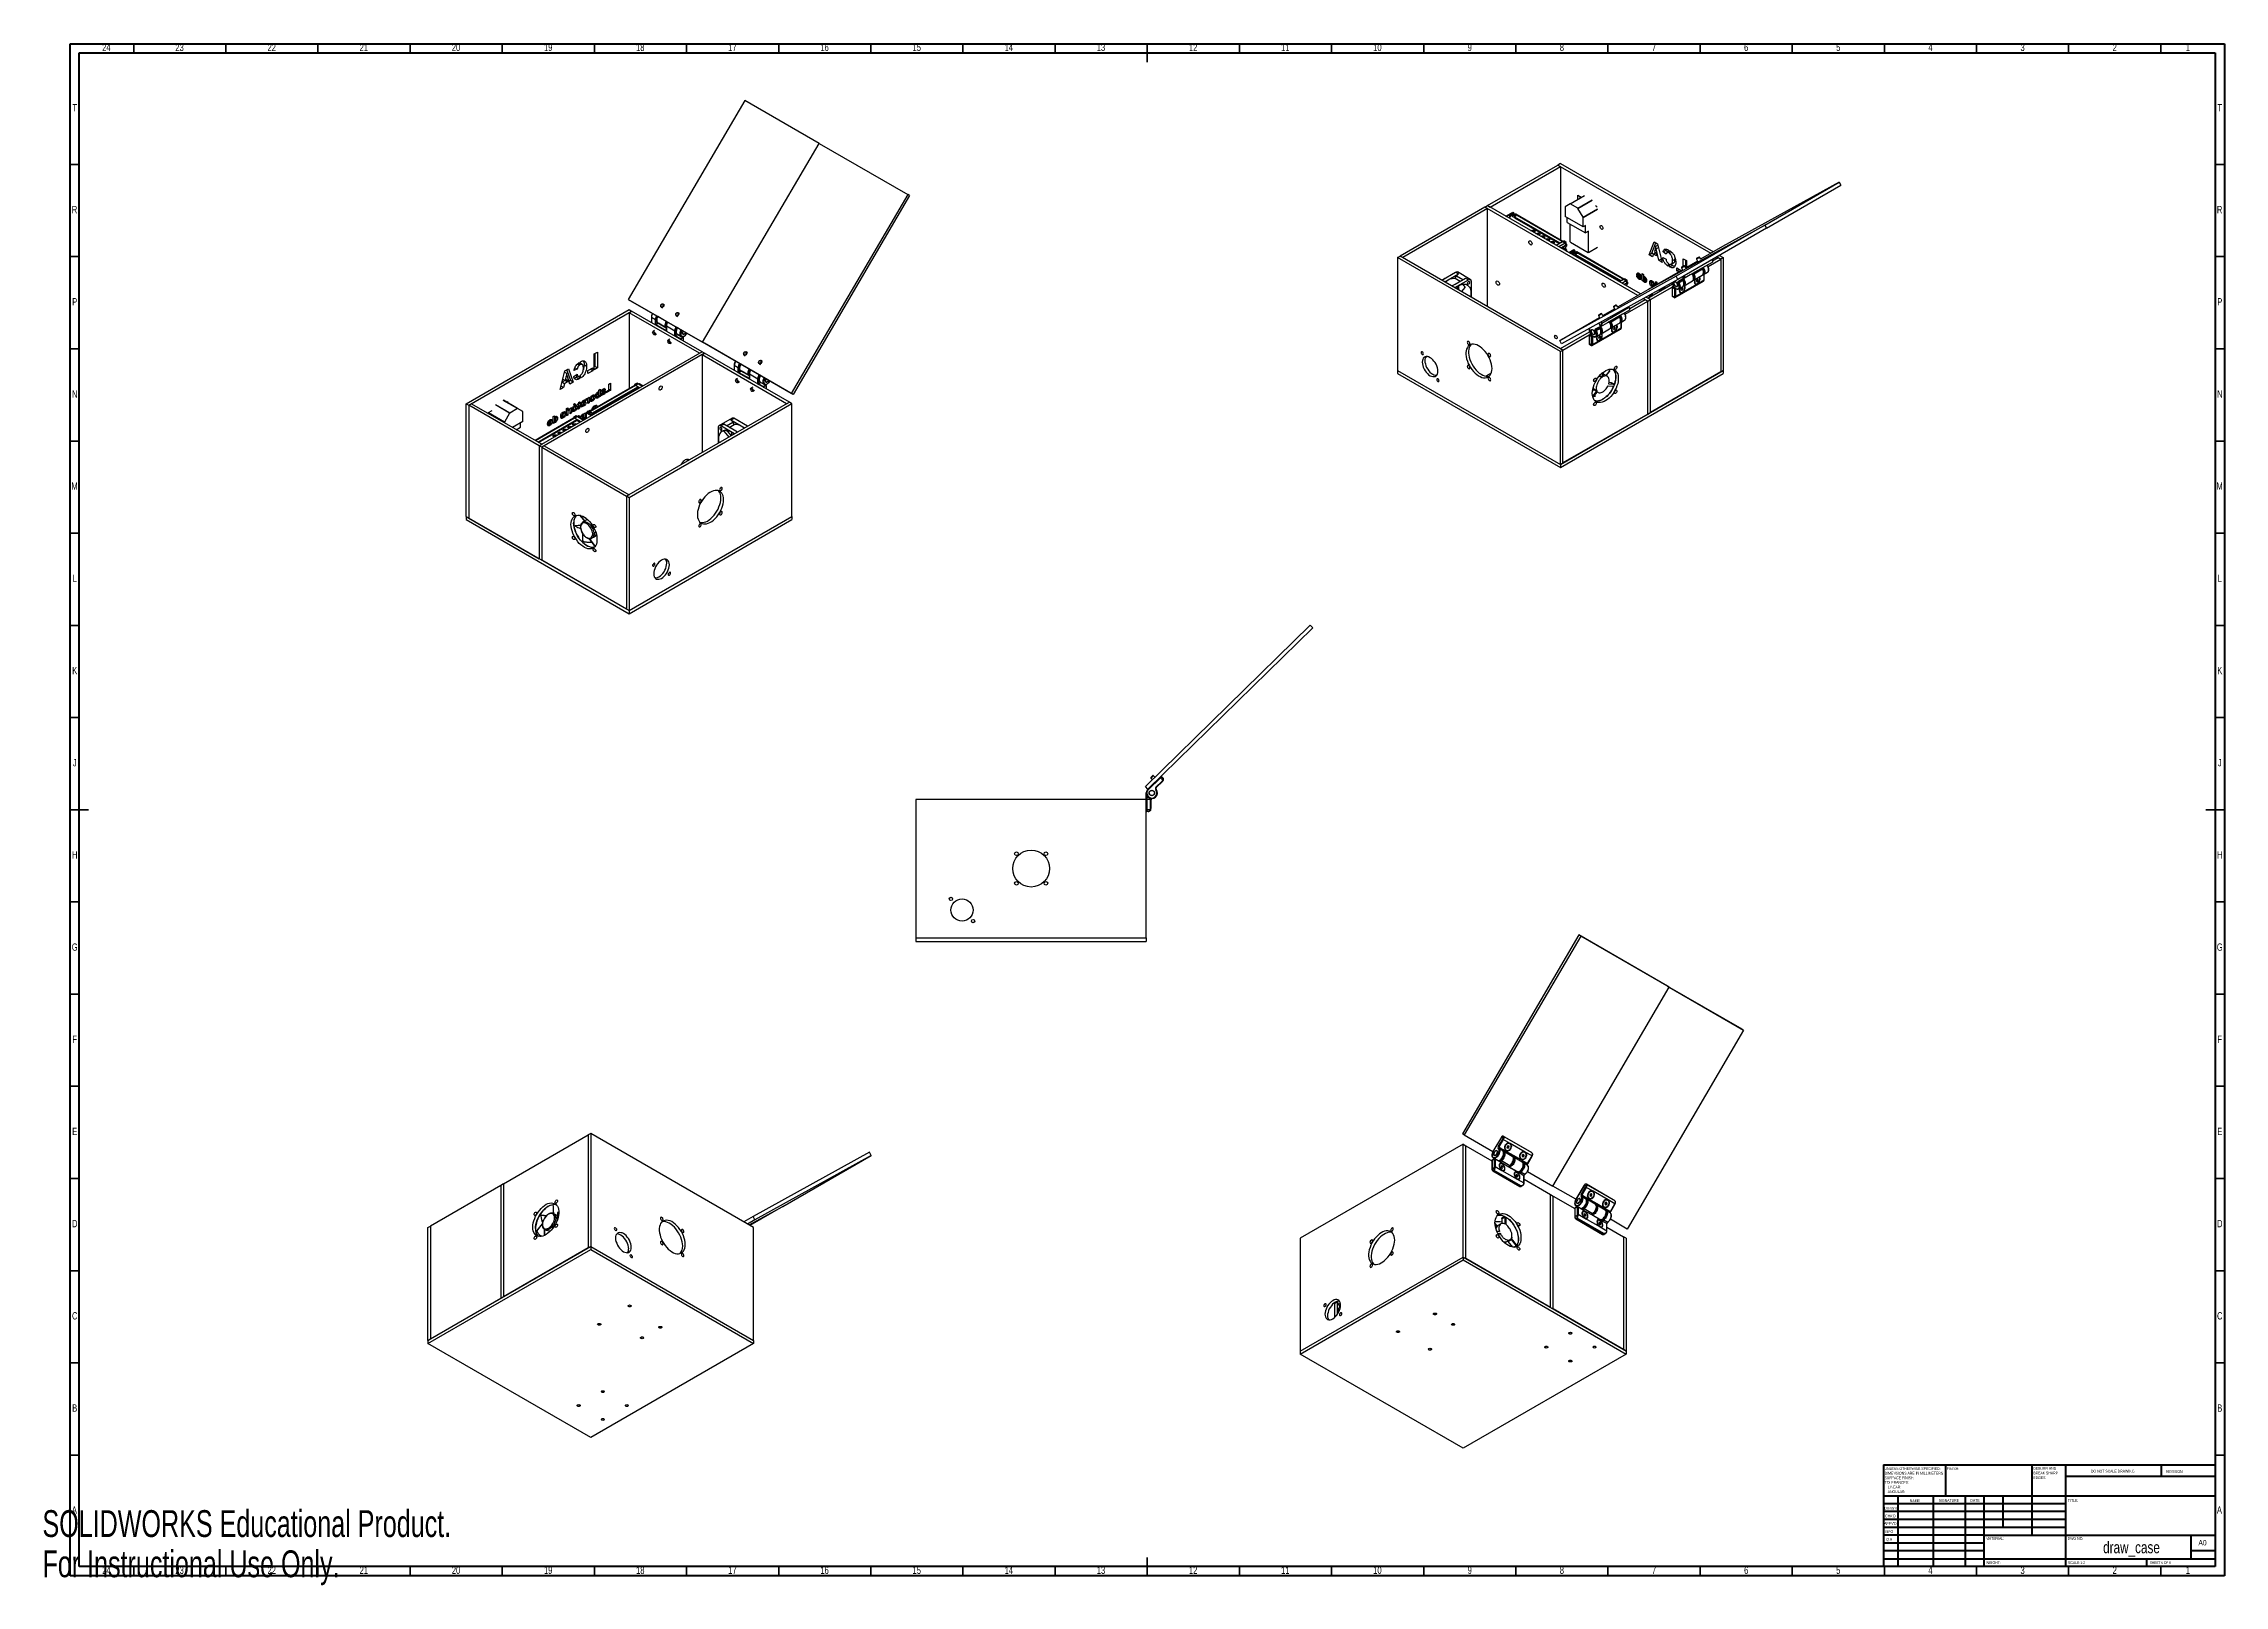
# Model space of a CAD drawing. Header units: millimetres. Extents: x 1 to 1184, y 0 to 836.
import ezdxf

# ---------------------------------------------------------------- set-up
doc = ezdxf.new("R2010")
doc.units = ezdxf.units.MM
doc.styles.add('SLDTEXTSTYLE0', font='TXT', dxfattribs={"width": 0.75})
doc.styles.add('SLDTEXTSTYLE1', font='TXT', dxfattribs={"width": 0.686449})
doc.styles.add('SLDTEXTSTYLE2', font='TXT', dxfattribs={"width": 0.6875})
doc.styles.add('SLDTEXTSTYLE3', font='TXT', dxfattribs={"width": 0.7})

msp = doc.modelspace()

# ---------------------------------------------------------------- texts
at = {"color": 7, "linetype": 'Continuous', "lineweight": 0}
for s, insert, char_height, attachment_point, style in [('24', (34.7, 836), 3.97, 2, 'SLDTEXTSTYLE0'), ('23', (74.4, 836), 3.97, 2, 'SLDTEXTSTYLE0'), ('22', (124.4, 836), 3.97, 2, 'SLDTEXTSTYLE0'), ('21', (174.4, 836), 3.97, 2, 'SLDTEXTSTYLE0'), ('20', (224.4, 836), 3.97, 2, 'SLDTEXTSTYLE0'), ('19', (274.4, 836), 3.97, 2, 'SLDTEXTSTYLE0'), ('18', (324.4, 836), 3.97, 2, 'SLDTEXTSTYLE0'), ('17', (374.4, 836), 3.97, 2, 'SLDTEXTSTYLE0'), ('16', (424.4, 836), 3.97, 2, 'SLDTEXTSTYLE0'), ('15', (474.4, 836), 3.97, 2, 'SLDTEXTSTYLE0'), ('14', (524.4, 836), 3.97, 2, 'SLDTEXTSTYLE0'), ('13', (574.4, 836), 3.97, 2, 'SLDTEXTSTYLE0'), ('12', (624.4, 836), 3.97, 2, 'SLDTEXTSTYLE0'), ('11', (674.4, 836), 3.97, 2, 'SLDTEXTSTYLE0'), ('10', (724.4, 836), 3.97, 2, 'SLDTEXTSTYLE0'), ('9', (774.5, 836), 3.97, 2, 'SLDTEXTSTYLE0'), ('8', (824.5, 836), 3.97, 2, 'SLDTEXTSTYLE0'), ('7', (874.5, 836), 3.97, 2, 'SLDTEXTSTYLE0'), ('6', (924.5, 836), 3.97, 2, 'SLDTEXTSTYLE0'), ('5', (974.5, 836), 3.97, 2, 'SLDTEXTSTYLE0'), ('4', (1024.5, 836), 3.97, 2, 'SLDTEXTSTYLE0'), ('3', (1074.5, 836), 3.97, 2, 'SLDTEXTSTYLE0'), ('2', (1124.5, 836), 3.97, 2, 'SLDTEXTSTYLE0'), ('1', (1164.2, 836), 3.97, 2, 'SLDTEXTSTYLE0'), ('T', (17.5, 803.2), 3.97, 2, 'SLDTEXTSTYLE0'), ('T', (1181.5, 803.2), 3.97, 2, 'SLDTEXTSTYLE0'), ('R', (17.4, 748), 3.97, 2, 'SLDTEXTSTYLE0'), ('R', (1181.4, 748), 3.97, 2, 'SLDTEXTSTYLE0'), ('P', (17.5, 698), 3.97, 2, 'SLDTEXTSTYLE0'), ('P', (1181.5, 698), 3.97, 2, 'SLDTEXTSTYLE0'), ('N', (17.5, 648), 3.97, 2, 'SLDTEXTSTYLE0'), ('N', (1181.5, 648), 3.97, 2, 'SLDTEXTSTYLE0'), ('M', (17.4, 598), 3.97, 2, 'SLDTEXTSTYLE0'), ('M', (1181.4, 598), 3.97, 2, 'SLDTEXTSTYLE0'), ('L', (17.5, 548), 3.97, 2, 'SLDTEXTSTYLE0'), ('L', (1181.5, 548), 3.97, 2, 'SLDTEXTSTYLE0'), ('K', (17.5, 498), 3.97, 2, 'SLDTEXTSTYLE0'), ('K', (1181.5, 498), 3.97, 2, 'SLDTEXTSTYLE0'), ('J', (17.5, 448), 3.97, 2, 'SLDTEXTSTYLE0'), ('J', (1181.5, 448), 3.97, 2, 'SLDTEXTSTYLE0'), ('H', (17.5, 398), 3.97, 2, 'SLDTEXTSTYLE0'), ('H', (1181.5, 398), 3.97, 2, 'SLDTEXTSTYLE0'), ('G', (17.5, 348), 3.97, 2, 'SLDTEXTSTYLE0'), ('G', (1181.5, 348), 3.97, 2, 'SLDTEXTSTYLE0'), ('F', (17.5, 298), 3.97, 2, 'SLDTEXTSTYLE0'), ('F', (1181.5, 298), 3.97, 2, 'SLDTEXTSTYLE0'), ('E', (17.5, 248), 3.97, 2, 'SLDTEXTSTYLE0'), ('E', (1181.5, 248), 3.97, 2, 'SLDTEXTSTYLE0'), ('D', (17.5, 198), 3.97, 2, 'SLDTEXTSTYLE0'), ('D', (1181.5, 198), 3.97, 2, 'SLDTEXTSTYLE0'), ('C', (17.5, 148), 3.97, 2, 'SLDTEXTSTYLE0'), ('C', (1181.5, 148), 3.97, 2, 'SLDTEXTSTYLE0'), ('B', (17.5, 98), 3.97, 2, 'SLDTEXTSTYLE0'), ('B', (1181.5, 98), 3.97, 2, 'SLDTEXTSTYLE0'), ('FINISH:', (1033.4, 63.9), 1.5, 1, 'SLDTEXTSTYLE0'), ('DO NOT SCALE DRAWING', (1111.6, 62.5), 1.5, 1, 'SLDTEXTSTYLE0'), ('REVISION', (1152.3, 62.3), 1.5, 1, 'SLDTEXTSTYLE0'), ('A', (17.3, 42.7), 3.97, 2, 'SLDTEXTSTYLE0'), ('DRAWN', (999.6, 42.4), 1.5, 1, 'SLDTEXTSTYLE1'), ("CHK'D", (999.9, 38.2), 1.5, 1, 'SLDTEXTSTYLE0'), ('NAME', (1013.3, 46.5), 1.5, 1, 'SLDTEXTSTYLE0'), ('SIGNATURE', (1029, 46.6), 1.5, 1, 'SLDTEXTSTYLE0'), ('DATE', (1046.2, 46.6), 1.5, 1, 'SLDTEXTSTYLE0'), ('TITLE:', (1099.1, 46.6), 1.5, 1, 'SLDTEXTSTYLE0'), ('A', (1181.3, 42.7), 3.97, 2, 'SLDTEXTSTYLE0'), ("APPV'D", (999.4, 34.1), 1.5, 1, 'SLDTEXTSTYLE0'), ('MFG', (1000.1, 29.7), 1.5, 1, 'SLDTEXTSTYLE0'), ('Q.A', (1000.5, 25.5), 1.5, 1, 'SLDTEXTSTYLE0'), ('MATERIAL:', (1054.6, 26), 1.5, 1, 'SLDTEXTSTYLE0'), ('DWG NO.', (1099, 26), 1.5, 1, 'SLDTEXTSTYLE0'), ('draw_case', (1133.6, 23.6), 6.35, 2, 'SLDTEXTSTYLE0'), ('A0', (1169.9, 24.4), 2.91, 1, 'SLDTEXTSTYLE0'), ('WEIGHT:', (1054.6, 12.9), 1.5, 1, 'SLDTEXTSTYLE0'), ('SCALE:1:2', (1099.1, 12.9), 1.5, 1, 'SLDTEXTSTYLE0'), ('SHEET 6 OF 6', (1143.5, 12.9), 1.5, 1, 'SLDTEXTSTYLE2'), ('24', (34.7, 10), 3.97, 2, 'SLDTEXTSTYLE0'), ('23', (74.4, 10), 3.97, 2, 'SLDTEXTSTYLE0'), ('22', (124.4, 10), 3.97, 2, 'SLDTEXTSTYLE0'), ('21', (174.4, 10), 3.97, 2, 'SLDTEXTSTYLE0'), ('20', (224.4, 10), 3.97, 2, 'SLDTEXTSTYLE0'), ('19', (274.4, 10), 3.97, 2, 'SLDTEXTSTYLE0'), ('18', (324.4, 10), 3.97, 2, 'SLDTEXTSTYLE0'), ('17', (374.4, 10), 3.97, 2, 'SLDTEXTSTYLE0'), ('16', (424.4, 10), 3.97, 2, 'SLDTEXTSTYLE0'), ('15', (474.4, 10), 3.97, 2, 'SLDTEXTSTYLE0'), ('14', (524.4, 10), 3.97, 2, 'SLDTEXTSTYLE0'), ('13', (574.4, 10), 3.97, 2, 'SLDTEXTSTYLE0'), ('12', (624.4, 10), 3.97, 2, 'SLDTEXTSTYLE0'), ('11', (674.4, 10), 3.97, 2, 'SLDTEXTSTYLE0'), ('10', (724.4, 10), 3.97, 2, 'SLDTEXTSTYLE0'), ('9', (774.5, 10), 3.97, 2, 'SLDTEXTSTYLE0'), ('8', (824.5, 10), 3.97, 2, 'SLDTEXTSTYLE0'), ('7', (874.5, 10), 3.97, 2, 'SLDTEXTSTYLE0'), ('6', (924.5, 10), 3.97, 2, 'SLDTEXTSTYLE0'), ('5', (974.5, 10), 3.97, 2, 'SLDTEXTSTYLE0'), ('4', (1024.5, 10), 3.97, 2, 'SLDTEXTSTYLE0'), ('3', (1074.5, 10), 3.97, 2, 'SLDTEXTSTYLE0'), ('2', (1124.5, 10), 3.97, 2, 'SLDTEXTSTYLE0'), ('1', (1164.2, 10), 3.97, 2, 'SLDTEXTSTYLE0')]:
    msp.add_mtext(s, dxfattribs=dict(at, insert=insert, char_height=char_height, attachment_point=attachment_point, style=style))
at = {"color": 7, "linetype": 'Continuous', "char_height": 14.549, "attachment_point": 1, "style": 'SLDTEXTSTYLE3'}
for s, insert in [('SOLIDWORKS Educational Product.', (0, 40.6)), ('For Instructional Use Only.', (0, 18.8))]:
    msp.add_mtext(s, dxfattribs=dict(at, insert=insert))

# ---------------------------------------------------------------- blocks, each defined once
blk = doc.blocks.new('SW_NOTE_42')
at = {"color": 0, "linetype": 'Continuous', "lineweight": 0, "char_height": 1.5, "attachment_point": 1, "style": 'SLDTEXTSTYLE0'}
for s, insert in [('UNLESS OTHERWISE SPECIFIED:', (0, 1.9)), ('TOLERANCES:', (0, -5.6)), ('DIMENSIONS ARE IN MILLIMETERS', (0, -0.6)), ('SURFACE FINISH:', (0, -3.1)), ('ANGULAR:', (1.7, -10.6)), ('LINEAR:', (1.7, -8.1))]:
    blk.add_mtext(s, dxfattribs=dict(at, insert=insert))
blk = doc.blocks.new('SW_NOTE_43')
at = {"color": 0, "linetype": 'Continuous', "lineweight": 0, "char_height": 1.5, "attachment_point": 1, "style": 'SLDTEXTSTYLE0'}
for s, insert in [('DEBURR AND', (0, 1.9)), ('BREAK SHARP', (0, -0.6)), ('EDGES', (0, -3.1))]:
    blk.add_mtext(s, dxfattribs=dict(at, insert=insert))

# ---------------------------------------------------------------- linework, layer by layer
at = {"color": 7, "linetype": 'Continuous', "lineweight": 70}
for p, q in [((15, 5), (15, 836)), ((15, 836), (1184, 836)), ((20, 10), (20, 831)), ((20, 831), (1179, 831)), ((1179, 831), (1179, 10)), ((1184, 836), (1184, 5)), ((1184, 5), (15, 5)), ((1179, 10), (20, 10))]:
    msp.add_line(p, q, dxfattribs=at)
at = {"color": 7, "linetype": 'Continuous', "lineweight": 35}
for p, q in [((49.5, 831), (49.5, 836)), ((99.5, 831), (99.5, 836)), ((149.5, 831), (149.5, 836)), ((199.5, 831), (199.5, 836)), ((249.5, 831), (249.5, 836)), ((299.5, 831), (299.5, 836)), ((349.5, 831), (349.5, 836)), ((399.5, 831), (399.5, 836)), ((449.5, 831), (449.5, 836)), ((499.5, 831), (499.5, 836)), ((549.5, 831), (549.5, 836)), ((599.5, 836), (599.5, 826)), ((599.5, 831), (599.5, 836)), ((649.5, 831), (649.5, 836)), ((699.5, 831), (699.5, 836)), ((749.5, 831), (749.5, 836)), ((799.5, 831), (799.5, 836)), ((849.5, 831), (849.5, 836)), ((899.5, 831), (899.5, 836)), ((949.5, 831), (949.5, 836)), ((999.5, 831), (999.5, 836)), ((1049.5, 831), (1049.5, 836)), ((1099.5, 831), (1099.5, 836)), ((1149.5, 831), (1149.5, 836)), ((20, 770.5), (15, 770.5)), ((1179, 770.5), (1184, 770.5)), ((20, 720.5), (15, 720.5)), ((1179, 720.5), (1184, 720.5)), ((20, 670.5), (15, 670.5)), ((1179, 670.5), (1184, 670.5)), ((20, 620.5), (15, 620.5)), ((1179, 620.5), (1184, 620.5)), ((20, 570.5), (15, 570.5)), ((1179, 570.5), (1184, 570.5)), ((20, 520.5), (15, 520.5)), ((1179, 520.5), (1184, 520.5)), ((20, 470.5), (15, 470.5)), ((1179, 470.5), (1184, 470.5)), ((15, 420.5), (25, 420.5)), ((20, 420.5), (15, 420.5)), ((1184, 420.5), (1174, 420.5)), ((1179, 420.5), (1184, 420.5)), ((20, 370.5), (15, 370.5)), ((1179, 370.5), (1184, 370.5)), ((20, 320.5), (15, 320.5)), ((1179, 320.5), (1184, 320.5)), ((20, 270.5), (15, 270.5)), ((1179, 270.5), (1184, 270.5)), ((20, 220.5), (15, 220.5)), ((1179, 220.5), (1184, 220.5)), ((20, 170.5), (15, 170.5)), ((1179, 170.5), (1184, 170.5)), ((20, 120.5), (15, 120.5)), ((1179, 120.5), (1184, 120.5)), ((20, 70.5), (15, 70.5)), ((1179, 70.5), (1184, 70.5)), ((599.5, 5), (599.5, 15)), ((49.5, 10), (49.5, 5)), ((99.5, 10), (99.5, 5)), ((149.5, 10), (149.5, 5)), ((199.5, 10), (199.5, 5)), ((249.5, 10), (249.5, 5)), ((299.5, 10), (299.5, 5)), ((349.5, 10), (349.5, 5)), ((399.5, 10), (399.5, 5)), ((449.5, 10), (449.5, 5)), ((499.5, 10), (499.5, 5)), ((549.5, 10), (549.5, 5)), ((599.5, 10), (599.5, 5)), ((649.5, 10), (649.5, 5)), ((699.5, 10), (699.5, 5)), ((749.5, 10), (749.5, 5)), ((799.5, 10), (799.5, 5)), ((849.5, 10), (849.5, 5)), ((899.5, 10), (899.5, 5)), ((949.5, 10), (949.5, 5)), ((999.5, 10), (999.5, 5)), ((1049.5, 10), (1049.5, 5)), ((1099.5, 10), (1099.5, 5)), ((1149.5, 10), (1149.5, 5))]:
    msp.add_line(p, q, dxfattribs=at)
at = {"color": 7, "linetype": 'Continuous', "lineweight": 25}
for p, q in [((381.1, 805.2), (317.9, 697.3)), ((421.4, 781.9), (381.1, 805.2)), ((358.2, 674.1), (421.4, 781.9)), ((421.4, 781.9), (469.5, 754.2)), ((784.1, 748.2), (822.3, 770.2)), ((785.5, 747.4), (823.7, 769.4)), ((823.7, 771), (822.3, 770.2)), ((822.3, 770.2), (823.7, 769.4)), ((822.3, 770.2), (905.3, 722.3)), ((823.7, 771), (906.7, 723.1)), ((823.7, 769.4), (823.7, 729.5)), ((974.9, 760.9), (911.7, 726)), ((934.6, 737.6), (974.9, 760.9)), ((935.6, 735.9), (975.9, 759.2)), ((974.9, 760.9), (975.9, 759.2)), ((469.5, 754.2), (406.3, 646.3)), ((470.5, 753.6), (407.3, 645.7)), ((470.5, 753.6), (469.5, 754.2)), ((782.7, 747.4), (736.7, 720.8)), ((784.1, 746.6), (738.1, 720)), ((782.7, 747.4), (784.1, 748.2)), ((865.7, 699.4), (782.7, 747.4)), ((784.1, 746.6), (782.7, 747.4)), ((867.1, 700.3), (784.1, 748.2)), ((784.1, 748.2), (785.5, 747.4)), ((784.1, 693.5), (784.1, 746.6)), ((829, 749.2), (826.2, 747.6)), ((826.2, 747.5), (826.2, 742.3)), ((829, 749.2), (836.7, 753.7)), ((833.2, 746.8), (829, 749.2)), ((833.1, 751.6), (833.1, 753.8)), ((833.1, 753.8), (835, 752.7)), ((836, 741.9), (833.2, 746.7)), ((834.5, 752.4), (834.5, 753)), ((842.8, 748.2), (843.3, 747.9)), ((843.3, 747.9), (843.3, 747.3)), ((794, 742.5), (797.8, 744.7)), ((794.4, 742.2), (798.2, 744.4)), ((796.7, 742), (795.7, 741.5)), ((796.3, 742.7), (798.3, 743.9)), ((796.3, 742.7), (796.7, 742.5)), ((796.3, 741.8), (796.3, 742.7)), ((796.7, 742.5), (798.7, 743.6)), ((796.7, 742), (796.7, 742.5)), ((797.7, 742.2), (797.8, 742.3)), ((798.9, 741.5), (797.7, 742.2)), ((797.8, 744.7), (798.2, 744.4)), ((798.2, 744.4), (798.2, 743.8)), ((798.7, 743.6), (798.3, 743.9)), ((799, 743.5), (798.4, 743.1)), ((798.4, 743.1), (799.3, 742.6)), ((798.7, 743.6), (798.7, 743.3)), ((799.7, 742.6), (798.8, 742.1)), ((798.8, 742.1), (823.3, 728)), ((798.8, 741.6), (798.8, 742.1)), ((798.8, 741.6), (823.1, 727.6)), ((798.9, 741.6), (798.9, 741.5)), ((824.6, 728.7), (799, 743.5)), ((799.3, 742.6), (799.5, 742.8)), ((825.1, 728.7), (799.5, 743.5)), ((799.5, 742.8), (799.7, 742.6)), ((799.5, 742.5), (799.5, 742.8)), ((807.7, 734.5), (808, 734.7)), ((809.1, 733.7), (808.6, 734.4)), ((809, 734.4), (809.3, 733.9)), ((809.7, 734.1), (809.3, 733.9)), ((809.3, 733.9), (809.8, 734)), ((809.6, 733.7), (809.3, 733.6)), ((836.1, 736.6), (826.2, 742.3)), ((827.4, 739.1), (827.4, 741.6)), ((827.4, 739.1), (837.3, 733.4)), ((829, 728.5), (829, 738.2)), ((836.1, 736.6), (836.1, 741.8)), ((837.3, 737.3), (836.1, 736.6)), ((837.3, 733.4), (837.3, 737.3)), ((838.9, 734.3), (837.3, 733.4)), ((838.9, 722.8), (838.9, 734.3)), ((871.4, 702.7), (934.6, 737.6)), ((934.6, 737.6), (886.5, 709.9)), ((935.6, 735.9), (887.5, 708.1)), ((934.6, 737.6), (935.6, 735.9)), ((810.4, 733), (810.6, 733.1)), ((811.6, 732.3), (811.2, 732.8)), ((811.5, 732.8), (811.8, 732.5)), ((812.1, 732.7), (811.8, 732.5)), ((811.8, 732.5), (812.4, 732.6)), ((812.2, 732.2), (812, 732.1)), ((813, 731.5), (813.3, 731.6)), ((814.1, 730.9), (813.7, 731.3)), ((814.1, 731.3), (814.3, 731.1)), ((814.6, 731.2), (814.3, 731.1)), ((814.3, 731.1), (814.9, 731.1)), ((814.8, 730.7), (814.5, 730.6)), ((814.9, 730.7), (814.6, 730.5)), ((815.7, 729.9), (815.9, 730.1)), ((816.5, 729.5), (816.3, 729.7)), ((816.7, 729.8), (816.8, 729.6)), ((817, 729.8), (816.8, 729.6)), ((816.8, 729.6), (817.3, 729.7)), ((817.7, 729.3), (817, 729.2)), ((817.5, 729.2), (817.3, 729)), ((817.4, 729.2), (817.4, 729.1)), ((818.3, 728.4), (818.6, 728.5)), ((819, 728), (818.9, 728.2)), ((819.2, 728.2), (819.5, 728.2)), ((819.2, 728.2), (819.2, 728.2)), ((819.3, 728.2), (819.2, 728.2)), ((820.4, 727.9), (819.5, 727.8)), ((819.8, 727.8), (819.8, 727.6)), ((820.2, 727.6), (819.9, 727.5)), ((824.8, 728.6), (821.4, 726.6)), ((823.3, 728), (824.6, 728.7)), ((823.3, 728), (823.3, 727.8)), ((823.9, 725.2), (826.8, 726.9)), ((824.6, 724.8), (825, 725.2)), ((825.4, 725), (824.7, 724.9)), ((826.2, 727.8), (824.8, 728.6)), ((824.8, 724.9), (824.8, 724.7)), ((825, 725.2), (826, 725.1)), ((825.1, 728.7), (825.5, 729)), ((825.1, 728.4), (825.1, 728.7)), ((826.5, 727.9), (825.1, 728.7)), ((825.6, 724.8), (825.4, 725)), ((826.9, 728.2), (825.5, 729)), ((825.6, 725.2), (825.6, 724.2)), ((826, 725.1), (826, 724)), ((826.4, 725.3), (826.9, 726)), ((826.4, 723.9), (826.4, 725.3)), ((826.4, 725.1), (826.9, 724.4)), ((826.4, 724.3), (826.5, 724.2)), ((826.5, 724.1), (826.4, 724.1)), ((826.9, 723.9), (826.4, 723.9)), ((826.5, 727.9), (826.9, 728.2)), ((826.5, 727.5), (826.5, 727.9)), ((826.9, 724.4), (826.5, 724.2)), ((826.5, 724.2), (826.5, 724.1)), ((826.9, 723.9), (826.5, 724.1)), ((826.9, 727.4), (826.7, 727.2)), ((826.8, 726.9), (826.8, 726.9)), ((826.8, 726.8), (826.8, 726.9)), ((826.8, 724), (827.1, 724.1)), ((826.9, 727.4), (826.9, 728.2)), ((826.9, 726), (826.9, 726.6)), ((826.9, 724.4), (827.1, 724.1)), ((827.2, 726.6), (827.2, 727)), ((827.2, 723.5), (827.2, 724)), ((827.2, 723.5), (827.2, 723.3)), ((828.2, 722.7), (830.9, 724.3)), ((828.7, 722.5), (831.3, 724)), ((829.1, 728.3), (838.8, 722.7)), ((829.4, 722.3), (831.4, 723.4)), ((829.4, 722.3), (829.8, 722)), ((829.4, 722), (829.4, 722.3)), ((829.8, 722), (831.8, 723.2)), ((829.8, 721.8), (829.8, 722)), ((830.9, 724.3), (831.3, 724)), ((831.3, 724), (831.3, 723.4)), ((831.8, 723.2), (831.4, 723.4)), ((832.1, 723), (831.5, 722.7)), ((831.5, 722.7), (832.4, 722.2)), ((831.8, 723.2), (831.8, 722.9)), ((832.8, 722.2), (831.9, 721.7)), ((857.7, 708.2), (832.1, 723)), ((832.4, 722.2), (832.6, 722.3)), ((858.2, 708.3), (832.6, 723.1)), ((832.6, 722.3), (832.8, 722.2)), ((832.6, 722.1), (832.6, 722.3)), ((838.9, 722.7), (843.8, 725.6)), ((871.9, 721.5), (874.5, 728.5)), ((871.9, 721.5), (873.3, 722.3)), ((873.3, 722.3), (875.4, 728)), ((874.2, 721.8), (873.3, 722.3)), ((874.2, 721.9), (873.7, 720.4)), ((874.2, 721.9), (875.5, 722.7)), ((875.9, 721), (874.2, 721.9)), ((874.5, 728.5), (876.4, 727.4)), ((874.7, 723.2), (875.5, 722.7)), ((875.4, 726.1), (876.6, 726.7)), ((875.5, 722.7), (875.9, 721)), ((875.7, 724.7), (876.9, 725.4)), ((877.1, 718.5), (875.7, 724.7)), ((876.4, 727.4), (878.9, 717.4)), ((879.4, 723.1), (880.8, 723.9)), ((881.1, 721.9), (879.4, 723.1)), ((880.8, 723.9), (881, 724.6)), ((882.1, 723), (880.8, 723.9)), ((882.2, 723.1), (881.5, 722.7)), ((882.2, 724.2), (882.2, 722.6)), ((882.9, 722.2), (882.9, 723.8)), ((882.9, 722.2), (884.1, 722.9)), ((882.9, 722.2), (884.1, 722.9)), ((882.9, 722.2), (882.9, 722.2)), ((911.7, 726), (899.8, 719.1)), ((735.3, 720), (736.7, 720.8)), ((823.7, 669), (735.3, 720)), ((735.3, 720), (735.3, 658.8)), ((738.1, 720), (736.7, 720.8)), ((825.1, 669.8), (736.7, 720.8)), ((759.3, 707.8), (766.8, 712.1)), ((762.7, 707.9), (768.4, 711.1)), ((766.6, 708.8), (767.4, 710.1)), ((766.8, 712.1), (768.4, 711.1)), ((774.8, 708.1), (767.8, 712.2)), ((830.8, 721.8), (830.9, 721.8)), ((832, 721.1), (830.8, 721.8)), ((831.9, 721.7), (856.4, 707.5)), ((831.9, 721.2), (831.9, 721.7)), ((831.9, 721.2), (856.2, 707.2)), ((832, 721.1), (832, 721.1)), ((865.1, 710.5), (866.5, 711.3)), ((865.1, 710.4), (866.5, 711.2)), ((865.1, 710.4), (865.1, 710.5)), ((866.5, 709.6), (865.1, 710.4)), ((865.8, 710.6), (866.5, 710.2)), ((866.6, 711.2), (866, 710.9)), ((866.3, 710.8), (866.8, 711.1)), ((866.5, 711.2), (866.5, 711.3)), ((866.5, 711.2), (866.5, 711.2)), ((868, 711.3), (868.7, 710.9)), ((868, 707.5), (868, 711.3)), ((868.7, 710.9), (868.7, 707)), ((890, 713.4), (871.4, 702.7)), ((873.7, 720.4), (871.9, 721.5)), ((877.1, 718.5), (878.5, 719.3)), ((878.9, 717.4), (877.1, 718.5)), ((879.3, 720), (881, 719.2)), ((882.2, 716.9), (882.2, 716.9)), ((882.2, 716.9), (882.2, 715.3)), ((882.9, 714.9), (882.9, 716.5)), ((882.9, 714.9), (884.3, 715.7)), ((883.9, 716.4), (885.3, 717.2)), ((884.3, 715.7), (884.3, 716.7)), ((884.5, 718.4), (885.9, 719.2)), ((885.9, 719.2), (885.9, 720)), ((886.9, 714.4), (889.3, 713)), ((886.9, 712.8), (886.9, 714.4)), ((886.9, 712.8), (888.3, 713.6)), ((887.9, 712.2), (886.9, 712.8)), ((889.4, 714.8), (889.4, 714.5)), ((889.4, 714.5), (890, 713.4)), ((890.4, 719.3), (892.1, 718.4)), ((890.4, 715.3), (890.4, 719.3)), ((894.2, 710.6), (890.5, 708.5)), ((891.1, 715.5), (890.8, 715.6)), ((891.7, 714.4), (891.1, 715.5)), ((898.1, 718.1), (891.7, 714.4)), ((891.8, 714.5), (891.8, 718.5)), ((892.1, 718.4), (892.1, 714.6)), ((902.4, 715.3), (894.2, 710.6)), ((896.1, 707.7), (900.7, 710.4)), ((900.8, 713.7), (896.2, 711)), ((897.6, 719.5), (897.5, 719.2)), ((897.5, 719.2), (898.1, 718.1)), ((899.2, 720.2), (899, 720.3)), ((899.9, 719.1), (899.2, 720.2)), ((900.7, 710.4), (900.7, 710.4)), ((900.9, 713.7), (900.9, 713.7)), ((901.4, 710.8), (903.5, 712)), ((901.4, 710.8), (901.4, 710.8)), ((901.7, 708), (901.7, 711)), ((906.1, 717.4), (902.4, 715.3)), ((903.8, 715.2), (910.7, 719.2)), ((906.3, 718.4), (906, 718.9)), ((906.3, 718.3), (909.3, 720)), ((908.7, 720.4), (910.7, 719.2)), ((909.3, 720), (910.7, 719.2)), ((910.1, 721.2), (912.1, 720)), ((912.1, 720), (910.7, 719.2)), ((910.7, 719.2), (910.7, 658)), ((912.1, 720), (912.1, 658.8)), ((761, 706.8), (762.7, 707.9)), ((761.2, 706.7), (762.7, 707.9)), ((764.8, 704.6), (766.6, 705.6)), ((766.4, 703.7), (773.8, 708)), ((766.6, 705.6), (772.2, 708.9)), ((766.6, 708.8), (769.3, 707.2)), ((766.7, 703.5), (767.6, 704.3)), ((767.8, 704.2), (767.8, 702.9)), ((768.5, 702.5), (768.5, 704.6)), ((771.8, 703.8), (770, 701.6)), ((771.8, 703.7), (770.1, 701.6)), ((771.5, 704.7), (770.7, 705.5)), ((771.8, 704.1), (771.8, 704.2)), ((772.2, 708.9), (773.8, 708)), ((775.3, 707.2), (775.3, 698.6)), ((886.5, 709.9), (823.3, 675)), ((887.5, 708.1), (824.3, 673.2)), ((854.9, 693.2), (871.4, 702.7)), ((857.9, 708.1), (855.7, 706.9)), ((856.4, 707.5), (857.7, 708.2)), ((856.4, 707.5), (856.4, 707.3)), ((859.3, 707.3), (857.9, 708.1)), ((858.2, 708.3), (858.6, 708.5)), ((858.2, 708), (858.2, 708.3)), ((859.6, 707.5), (858.2, 708.3)), ((858.2, 705.4), (859.9, 706.4)), ((860, 707.7), (858.6, 708.5)), ((859.5, 704.9), (860, 705.5)), ((859.5, 704.7), (859.5, 704.9)), ((859.6, 707.5), (860, 707.7)), ((859.6, 707.1), (859.6, 707.5)), ((860, 706.9), (859.8, 706.8)), ((859.9, 706.4), (859.9, 706.4)), ((859.9, 706.4), (859.9, 706.4)), ((860, 706.9), (860, 707.7)), ((860, 705.5), (860, 706.1)), ((860.3, 706.2), (860.3, 706.5)), ((865.1, 710), (865.8, 709.6)), ((866.3, 708.3), (867.6, 709.1)), ((866.7, 709), (867.6, 709.5)), ((866.9, 709.6), (867.5, 709.9)), ((867.7, 709.2), (867.4, 709.4)), ((868, 707.5), (868.7, 707.9)), ((868.7, 707), (868, 707.5)), ((869.1, 709.2), (869.1, 709.8)), ((869.1, 709.2), (869.6, 709.5)), ((869.1, 706.8), (870.4, 707.5)), ((869.1, 706.8), (869.1, 707.4)), ((869.1, 707.4), (869.1, 707.4)), ((869.3, 706.6), (870.4, 707.2)), ((869.5, 707.4), (870.4, 707.9)), ((869.7, 707.9), (870.3, 708.3)), ((872.5, 697.2), (870.1, 698.5)), ((871.1, 698), (884.5, 705.7)), ((872.1, 699.2), (873.5, 700.1)), ((872.1, 699.1), (873.5, 699.9)), ((872.1, 699.2), (872.1, 699.6)), ((872.1, 699.1), (872.1, 699.2)), ((872.6, 698.8), (872.1, 699.1)), ((872.1, 698.7), (872.2, 698.7)), ((872.1, 698.6), (872.1, 698.7)), ((872.2, 706.6), (873.3, 707.2)), ((872.5, 697.2), (884.3, 704)), ((872.8, 699.3), (873.1, 699.1)), ((873.6, 700), (873, 699.6)), ((873.3, 706.9), (873.1, 706.8)), ((873.1, 704.5), (873.3, 704.6)), ((873.2, 700.2), (873.3, 700.2)), ((873.3, 707.4), (873.3, 706.8)), ((873.3, 705), (873.3, 704.3)), ((873.3, 699.5), (873.8, 699.8)), ((873.5, 699.4), (873.3, 699.5)), ((873.5, 699.9), (873.5, 700.1)), ((873.5, 699.9), (873.5, 699.9)), ((873.7, 706.5), (873.7, 707.2)), ((873.7, 706.5), (874.2, 706.8)), ((873.7, 704.1), (873.7, 704.8)), ((873.7, 704.1), (874.8, 704.7)), ((873.7, 704.1), (873.7, 704.1)), ((874, 704.8), (874.8, 705.3)), ((874.1, 705.4), (874.7, 705.8)), ((874.8, 705), (874.8, 704.7)), ((875.4, 707.1), (876.1, 706.6)), ((875.4, 706.3), (875.4, 707.1)), ((875.4, 706.3), (876, 706.7)), ((876.1, 705.9), (875.4, 706.3)), ((875.4, 706.2), (876.1, 705.7)), ((875.4, 705), (875.4, 706.2)), ((876.1, 706.6), (876.1, 705.9)), ((876.1, 705.7), (876.1, 705.4)), ((877.3, 702.1), (877.3, 702.5)), ((877.3, 702.1), (878, 702.5)), ((877.8, 701.8), (877.3, 702.1)), ((878, 702.9), (878, 702)), ((878.5, 702.9), (879.6, 703.6)), ((878.5, 702.9), (878.5, 703.2)), ((879.6, 703.3), (879.3, 703.1)), ((879.6, 703.8), (879.6, 703.1)), ((880.2, 703.8), (879.9, 703.9)), ((880, 703.6), (880.3, 703.3)), ((880, 703.1), (880, 703.6)), ((880.1, 704), (880.2, 703.8)), ((884.3, 703.9), (884.3, 699.4)), ((885, 704.5), (884.4, 704.1)), ((884.4, 703.8), (884.4, 699.3)), ((885.6, 703.1), (884.4, 703.8)), ((884.4, 699.3), (885.7, 698.5)), ((884.5, 704.1), (885.8, 703.4)), ((884.6, 698.9), (885.6, 698.3)), ((885.3, 706.2), (885.3, 706.1)), ((885.8, 698.9), (885.8, 702.8)), ((885.9, 698.3), (901.3, 707.2)), ((886.1, 702.8), (886.1, 698.9)), ((886.1, 698.9), (889.8, 701.1)), ((886.3, 704.4), (886.4, 704.4)), ((887.5, 708.1), (886.5, 709.9)), ((887.8, 707.2), (890.2, 708.6)), ((888, 703), (890.1, 704.3)), ((890.5, 708.5), (888.1, 707.1)), ((890.2, 707.5), (888.1, 706.3)), ((888.7, 701.3), (888.8, 701.2)), ((889.6, 703.3), (889.3, 702.7)), ((889.3, 702.7), (889.5, 702.2)), ((889.4, 702.8), (890, 702.5)), ((889.5, 702.2), (890, 702.5)), ((890.1, 703.5), (889.6, 703.3)), ((889.8, 701.1), (898, 705.7)), ((889.8, 703.4), (890.3, 703.1)), ((890, 702.5), (890.3, 703.1)), ((890.1, 704.3), (890.1, 704.3)), ((890.3, 703.1), (890.1, 703.5)), ((890.3, 707.6), (890.3, 707.6)), ((890.8, 704.7), (895.4, 707.3)), ((890.8, 704.6), (890.8, 704.7)), ((890.8, 704.7), (890.8, 704.7)), ((896.8, 706), (897, 705.9)), ((897.9, 708.1), (897.5, 707.5)), ((897.5, 707.5), (897.6, 707)), ((897.5, 707.3), (898, 707)), ((897.6, 707), (898, 707)), ((897.8, 708), (898.4, 707.6)), ((898.4, 708.2), (897.9, 708.1)), ((898, 705.7), (901.7, 707.9)), ((898, 707), (898.4, 707.6)), ((898.4, 707.6), (898.4, 708.2)), ((899, 709.3), (898.9, 709.4)), ((229.9, 640.7), (318.3, 691.8)), ((231.3, 639.9), (319.7, 690.9)), ((317.9, 697.3), (318.9, 696.7)), ((317.9, 697.3), (358.2, 674.1)), ((318.3, 691.8), (319.7, 690.9)), ((318.3, 690.1), (319.7, 690.9)), ((356.5, 668.1), (318.3, 690.1)), ((318.3, 690.1), (318.3, 648.9)), ((318.9, 696.7), (359.2, 673.5)), ((357.9, 668.9), (319.7, 690.9)), ((330.4, 687.7), (330.4, 684.8)), ((330.4, 687.6), (332.6, 686.4)), ((332.6, 683.5), (332.6, 686.4)), ((332.9, 686.4), (332.9, 683.7)), ((333.8, 688.1), (333.8, 688.1)), ((338.5, 685.4), (333.9, 688.1)), ((335.8, 693.1), (336.5, 692.7)), ((337.5, 694.4), (336.8, 694.8)), ((343.9, 688.4), (344.6, 688)), ((345.6, 689.7), (345, 690.1)), ((823.3, 675), (845, 687.5)), ((844.5, 688.8), (844.4, 688.5)), ((844.4, 688.5), (845, 687.4)), ((846.1, 689.5), (845.8, 689.6)), ((846.1, 684.5), (860.6, 692.9)), ((846.8, 688.4), (846.1, 689.5)), ((846.7, 688.5), (853.1, 692.2)), ((857.4, 689.3), (849.3, 684.6)), ((855.8, 687.7), (851.2, 685)), ((852.6, 693.5), (852.5, 693.2)), ((852.5, 693.2), (853.2, 692.1)), ((854.2, 694.2), (854, 694.3)), ((854.9, 693.1), (854.2, 694.2)), ((855.9, 687.7), (855.9, 687.7)), ((861.1, 691.5), (857.4, 689.3)), ((858.8, 689.3), (871.1, 696.3)), ((861.4, 692.4), (860.8, 693.4)), ((861.4, 692.4), (869.7, 697.2)), ((871.1, 696.3), (868.7, 697.7)), ((869.7, 697.2), (871.1, 696.3)), ((871.1, 698), (872.5, 697.2)), ((871.1, 696.3), (872.5, 697.2)), ((871.1, 635.1), (871.1, 696.3)), ((872.5, 635.9), (872.5, 697.2)), ((331.1, 679.4), (331.1, 679.2)), ((332.2, 680.4), (331.3, 679.9)), ((331.7, 678.3), (331.8, 678.2)), ((332.3, 678.1), (333.2, 678.7)), ((338.6, 680), (332.6, 683.5)), ((332.9, 683.7), (334.2, 684.4)), ((333.9, 684.6), (338.5, 681.9)), ((338.5, 683), (338.5, 680.3)), ((338.6, 682.9), (338.6, 680)), ((338.6, 682.9), (343.2, 680.2)), ((339.3, 674.7), (339.3, 674.5)), ((340.4, 675.7), (339.5, 675.2)), ((343.2, 677.4), (343.2, 680.2)), ((346, 675.8), (343.2, 677.4)), ((343.5, 680.2), (343.5, 677.6)), ((343.5, 677.6), (344.8, 678.3)), ((343.5, 677.6), (346.2, 676.1)), ((344.4, 682), (344.4, 682)), ((346.6, 680.7), (344.5, 682)), ((344.5, 678.5), (346.6, 677.2)), ((347.4, 676.8), (344.8, 678.3)), ((346.2, 676.1), (347.4, 676.8)), ((347.6, 676.5), (346.4, 675.8)), ((347.7, 676.8), (347.2, 677.1)), ((347.8, 674.7), (347.8, 676.5)), ((348.2, 678.5), (348.3, 678.6)), ((824.3, 673.2), (823.3, 675)), ((823.7, 670.6), (839.5, 679.7)), ((825.1, 669.8), (839.3, 678)), ((839.3, 677.9), (839.3, 673.5)), ((840.1, 678.5), (839.4, 678.2)), ((839.4, 677.8), (839.4, 673.4)), ((840.6, 677.1), (839.4, 677.8)), ((839.5, 678.1), (840.8, 677.4)), ((840.3, 680.2), (840.3, 680.1)), ((840.8, 672.9), (840.8, 676.8)), ((840.9, 672.3), (856.3, 681.2)), ((841.1, 676.8), (841.1, 672.9)), ((841.1, 672.9), (844.9, 675.1)), ((841.3, 678.4), (841.4, 678.4)), ((842.8, 681.3), (845.2, 682.6)), ((843, 677.1), (845.1, 678.3)), ((845.5, 682.5), (843.1, 681.2)), ((845.2, 681.6), (843.1, 680.3)), ((843.7, 675.3), (843.9, 675.2)), ((844.7, 677.4), (844.3, 676.7)), ((844.3, 676.7), (844.5, 676.3)), ((844.4, 676.9), (845.1, 676.5)), ((844.5, 676.3), (845.1, 676.5)), ((845.2, 677.6), (844.7, 677.4)), ((844.9, 675.1), (853, 679.8)), ((844.9, 677.4), (845.4, 677.1)), ((845.1, 678.3), (845.2, 678.3)), ((845.1, 676.5), (845.4, 677.1)), ((845.4, 677.1), (845.2, 677.6)), ((845.3, 681.6), (845.3, 681.6)), ((849.3, 684.6), (845.5, 682.5)), ((845.8, 678.7), (850.4, 681.4)), ((845.9, 678.7), (845.8, 678.7)), ((845.8, 678.7), (845.8, 678.7)), ((851.1, 681.8), (855.7, 684.4)), ((851.8, 680), (852, 679.9)), ((852.9, 682.2), (852.5, 681.6)), ((852.5, 681.6), (852.6, 681)), ((852.5, 681.4), (853.1, 681.1)), ((852.6, 681), (853.1, 681.1)), ((852.8, 682), (853.5, 681.7)), ((853.4, 682.2), (852.9, 682.2)), ((853, 679.8), (856.7, 681.9)), ((853.1, 681.1), (853.5, 681.7)), ((853.5, 681.7), (853.4, 682.2)), ((854, 683.3), (853.9, 683.4)), ((855.7, 684.4), (855.8, 684.5)), ((856.4, 684.8), (858.5, 686.1)), ((856.4, 684.8), (856.4, 684.8)), ((856.8, 682), (856.8, 685)), ((357.9, 668.9), (269.5, 617.9)), ((359.3, 668.1), (270.9, 617.1)), ((291.3, 663.1), (291.3, 661.5)), ((292, 661.9), (292, 663.5)), ((299.4, 667.7), (301.1, 668.6)), ((299.4, 659.1), (299.4, 667.7)), ((299.7, 667.8), (299.7, 660.9)), ((301.1, 668.6), (301.1, 660.1)), ((339.8, 673.6), (340, 673.5)), ((340.5, 673.4), (341.4, 674)), ((356.5, 668.1), (357.9, 668.9)), ((359.3, 668.1), (357.9, 668.9)), ((357.9, 667.3), (359.3, 668.1)), ((403.8, 640.7), (357.9, 667.3)), ((357.9, 667.3), (357.9, 614.2)), ((358.2, 674.1), (359.2, 673.5)), ((406.3, 646.3), (358.2, 674.1)), ((407.3, 645.7), (359.2, 673.5)), ((405.3, 641.6), (359.3, 668.1)), ((380.8, 667.1), (381.4, 666.7)), ((382.5, 668.4), (381.8, 668.8)), ((390.6, 663.8), (390, 664.1)), ((750.6, 666), (751.2, 666.3)), ((823.7, 670.6), (825.1, 669.8)), ((823.7, 669), (825.1, 669.8)), ((823.7, 607.8), (823.7, 669)), ((825.1, 608.6), (825.1, 669.8)), ((839.4, 673.4), (840.7, 672.6)), ((839.6, 672.9), (840.6, 672.3)), ((280.9, 648.4), (283.5, 658.5)), ((283.3, 651.6), (281.9, 652.4)), ((283.5, 653.4), (282, 652.5)), ((283.7, 653.4), (282.4, 654.1)), ((283.3, 651.6), (282.8, 649.5)), ((284.5, 657.1), (283.3, 657.8)), ((284.9, 652.6), (283.3, 651.6)), ((283.4, 653.5), (283.5, 653.4)), ((283.5, 658.5), (285.4, 659.6)), ((284.9, 652.6), (283.5, 653.4)), ((283.7, 653.4), (284.5, 653.9)), ((284.5, 659), (286.6, 653.3)), ((284.5, 653.9), (284.9, 652.6)), ((286.1, 651.4), (284.7, 656.1)), ((285.4, 659.6), (288, 652.5)), ((286.6, 653.3), (285.7, 652.8)), ((288, 652.5), (286.1, 651.4)), ((288, 652.5), (286.6, 653.3)), ((288.3, 655.5), (290.1, 656.7)), ((290.1, 659.5), (288.4, 658.7)), ((290.1, 659.5), (288.8, 660.2)), ((289.5, 656.3), (290.5, 655.7)), ((289.8, 656.1), (289.8, 655)), ((291.3, 654.2), (289.8, 655)), ((291.3, 661.5), (290.1, 662.2)), ((291.3, 655.8), (291.3, 655.8)), ((291.3, 655.8), (291.3, 654.2)), ((291.9, 654.6), (291.9, 656.2)), ((292.9, 662), (292, 662.6)), ((292, 661.9), (292, 661.9)), ((295.3, 661), (293.9, 661.8)), ((295.9, 658.7), (298.6, 660.2)), ((295.9, 657.1), (295.9, 658.7)), ((298.6, 658.6), (295.9, 657.1)), ((298.6, 658.6), (297.2, 659.4)), ((298.6, 660.2), (298.6, 658.6)), ((299.7, 660.9), (299.4, 660.7)), ((301.1, 660.1), (299.4, 659.1)), ((301.1, 660.1), (299.7, 660.9)), ((307.4, 651.3), (308.2, 651.8)), ((307.4, 647.5), (307.4, 651.3)), ((308.2, 651.8), (308.2, 647.9)), ((322.7, 651.9), (321.3, 651.1)), ((321.7, 650.9), (321.3, 651.1)), ((321.3, 651.1), (321.3, 650.7)), ((323.1, 651.7), (321.7, 650.9)), ((321.7, 650.6), (321.7, 650.9)), ((323.4, 651.5), (321.9, 650.7)), ((323.1, 651.7), (322.7, 651.9)), ((323.1, 651.4), (323.1, 651.7)), ((325.9, 650.4), (323.9, 651.6)), ((375.4, 661.7), (375.4, 658.8)), ((375.4, 661.6), (377.5, 660.4)), ((376.1, 653.4), (376.1, 653.3)), ((377.2, 654.4), (376.3, 653.9)), ((376.7, 652.3), (376.8, 652.2)), ((377.3, 652.2), (378.2, 652.7)), ((377.5, 657.5), (377.5, 660.4)), ((383.6, 654.1), (377.5, 657.5)), ((377.9, 660.4), (377.9, 657.7)), ((377.9, 657.7), (379.1, 658.5)), ((378.8, 662.2), (378.8, 662.2)), ((383.5, 659.5), (378.9, 662.1)), ((378.9, 658.6), (383.5, 656)), ((383.5, 657), (383.5, 654.3)), ((383.6, 656.9), (383.6, 654.1)), ((383.6, 656.9), (388.2, 654.3)), ((388.2, 651.4), (388.2, 654.3)), ((391, 649.8), (388.2, 651.4)), ((388.5, 654.3), (388.5, 651.6)), ((388.5, 651.6), (389.7, 652.3)), ((388.5, 651.6), (391.2, 650.1)), ((388.9, 662.4), (389.6, 662)), ((389.4, 656), (389.4, 656)), ((391.6, 654.8), (389.5, 656)), ((389.5, 652.5), (391.6, 651.3)), ((392.4, 650.8), (389.7, 652.3)), ((392.6, 650.8), (392.1, 651.1)), ((393.2, 652.6), (393.3, 652.6)), ((735.3, 658.8), (823.7, 607.8)), ((735.3, 658.8), (735.3, 657.1)), ((735.3, 657.1), (823.7, 606.1)), ((785.7, 657.1), (783.2, 655.7)), ((786, 657), (785.7, 657.1)), ((823.7, 607.8), (912.1, 658.8)), ((823.7, 606.1), (912.1, 657.1)), ((846.3, 657.3), (846.3, 655.3)), ((847, 655.7), (847, 657.9)), ((847.3, 656.7), (847, 656.8)), ((847, 656.8), (847.3, 656.7)), ((849.2, 655.6), (847.5, 656.5)), ((850.3, 658.5), (848.3, 656.1)), ((850.3, 658.4), (848.4, 656)), ((852.7, 651.2), (850, 651.4)), ((851.1, 652.1), (850.1, 652.2)), ((850.3, 658.8), (850.3, 658.9)), ((851.1, 652.1), (852.7, 651.2)), ((851.3, 652.3), (853, 651.4)), ((910.7, 658), (872.5, 635.9)), ((912.1, 658.8), (910.7, 658)), ((912.1, 658.8), (912.1, 657.1)), ((229.9, 640.7), (231.3, 639.9)), ((229.9, 579.5), (229.9, 640.7)), ((231.3, 639.9), (232.7, 640.7)), ((269.5, 617.9), (231.3, 639.9)), ((231.3, 639.9), (231.3, 578.7)), ((270.9, 618.7), (232.7, 640.7)), ((257.8, 638.1), (250.1, 642.6)), ((251.8, 641.5), (252.3, 641.9)), ((252.3, 641.9), (252.3, 641.2)), ((282.8, 649.5), (280.9, 648.4)), ((282.8, 649.5), (281.4, 650.3)), ((288.2, 640.5), (289, 640.9)), ((288.7, 640), (288.2, 640.5)), ((288.6, 639), (288.2, 639.3)), ((289.2, 640.3), (288.5, 640.7)), ((288.6, 639.7), (288.6, 639)), ((289.2, 640.3), (288.7, 640)), ((289, 640.9), (289.2, 640.3)), ((289, 639.2), (289, 639.9)), ((290.1, 639), (289, 639.6)), ((289.2, 639.2), (289, 639.4)), ((290.5, 640.7), (291, 641)), ((290.5, 640), (290.5, 640.7)), ((291, 640.3), (290.5, 640.6)), ((291, 640.3), (290.5, 640)), ((291, 641.6), (291.7, 641.6)), ((291, 641), (291, 641.6)), ((292.1, 640.9), (291, 641.6)), ((291.7, 640.7), (291, 641.2)), ((291, 639), (291, 640.3)), ((291.7, 639.2), (291, 639.6)), ((291.7, 641.4), (291.4, 641.6)), ((291.7, 641.4), (292.1, 641.6)), ((291.7, 641.6), (291.7, 641.4)), ((292.1, 640.9), (291.7, 640.7)), ((291.7, 640.7), (291.7, 639.2)), ((292.1, 641.6), (292.1, 640.9)), ((293.2, 639.3), (292.4, 638.8)), ((293.2, 639.3), (292.5, 639.7)), ((293.2, 641.3), (292.7, 641.6)), ((293.6, 641.9), (293.1, 642.2)), ((293.2, 641.3), (293.2, 639.7)), ((294, 642), (293.3, 642.3)), ((293.6, 642.5), (293.6, 642.5)), ((293.6, 641.4), (293.7, 641.4)), ((293.6, 640.8), (293.6, 641.4)), ((294, 640.9), (293.6, 641.1)), ((293.6, 640.1), (293.6, 640.1)), ((294, 639.6), (293.6, 639.9)), ((294.7, 642.2), (293.9, 642.6)), ((294.7, 642.2), (294, 641.8)), ((294.7, 642.4), (294.1, 642.7)), ((294.9, 641.1), (294.1, 641.5)), ((295.1, 642.6), (295.1, 643.4)), ((295.6, 642.8), (295.1, 643.1)), ((295.3, 642.7), (295.1, 642.8)), ((295.6, 643.5), (295.6, 642.8)), ((295.6, 643.5), (295.6, 643.5)), ((321.3, 650.6), (295.7, 635.9)), ((295.9, 643.8), (296.6, 644.2)), ((295.9, 640.8), (295.9, 643.8)), ((296.6, 641.2), (295.9, 641.7)), ((296.6, 641.2), (295.9, 640.8)), ((321.8, 650.6), (296.1, 635.8)), ((296.6, 644.2), (296.6, 641.2)), ((297.1, 643.3), (298, 642.8)), ((298.2, 642.1), (297.1, 642.7)), ((298, 642), (297.1, 642.5)), ((298.2, 644.5), (297.7, 644.8)), ((298.2, 645.2), (298.2, 644.5)), ((298.2, 642.8), (298.2, 642.1)), ((298.5, 635.7), (323, 649.9)), ((298.5, 635.2), (323, 649.4)), ((298.6, 644.7), (298.6, 645.4)), ((299.7, 644.5), (298.6, 645.2)), ((298.8, 644.8), (298.6, 644.9)), ((298.6, 642.3), (298.6, 643)), ((298.8, 642.5), (298.6, 642.6)), ((299.4, 638.8), (298.9, 639.1)), ((299.4, 639.5), (299.4, 638.8)), ((299.7, 639), (299.7, 639.7)), ((300.1, 639.1), (299.7, 639.3)), ((299.8, 639.7), (299.8, 639.4)), ((300.8, 638.8), (299.8, 639.4)), ((299.8, 639.4), (299.8, 639.3)), ((300.2, 645.1), (301.1, 644.6)), ((300.2, 645.1), (300.2, 645)), ((301.6, 644.2), (300.2, 645)), ((301.3, 643.8), (300.2, 644.5)), ((300.9, 645.2), (300.3, 645.6)), ((301.4, 646.3), (300.9, 646.6)), ((301.6, 646.4), (301, 646.7)), ((301.6, 647.1), (301.6, 646.4)), ((301.6, 644.8), (301.6, 644.2)), ((301.6, 644.8), (301.6, 644.8)), ((301.9, 648.1), (302.6, 648.6)), ((301.9, 644.3), (301.9, 648.1)), ((302.6, 644.7), (301.9, 645.1)), ((302.6, 644.7), (301.9, 644.3)), ((302.6, 648.6), (302.6, 644.7)), ((303.8, 645.4), (303.1, 645.8)), ((303.8, 645.4), (303.1, 645)), ((303.9, 647.4), (303.3, 647.7)), ((304.3, 648), (303.8, 648.3)), ((304.6, 648.1), (303.9, 648.5)), ((303.9, 647.4), (303.9, 645.9)), ((304.2, 646.9), (304.2, 647.5)), ((304.7, 647), (304.2, 647.3)), ((304.2, 646.2), (304.2, 646.3)), ((304.6, 645.8), (304.2, 646)), ((304.3, 648.7), (304.3, 648.7)), ((304.3, 647.5), (304.3, 647.5)), ((305.3, 648.3), (304.5, 648.8)), ((305.3, 648.5), (304.7, 648.9)), ((305.3, 648.3), (304.7, 647.9)), ((305.5, 647.2), (304.7, 647.7)), ((305.8, 647.3), (307.1, 648)), ((305.8, 646.6), (305.8, 647.3)), ((307.1, 647.3), (305.8, 646.6)), ((307.1, 647.3), (306.4, 647.6)), ((307.1, 648), (307.1, 647.3)), ((308.2, 647.9), (307.4, 648.4)), ((308.2, 647.9), (307.4, 647.5)), ((405.3, 641.6), (316.9, 590.5)), ((406.7, 640.7), (318.3, 589.7)), ((323, 649.9), (321.8, 650.6)), ((321.9, 650.7), (324.1, 649.4)), ((321.9, 650.7), (321.9, 650.5)), ((323, 649.9), (323, 649.4)), ((323, 649.6), (323.7, 649.2)), ((384.2, 648.7), (384.2, 648.6)), ((385.4, 649.7), (384.4, 649.2)), ((384.8, 647.6), (384.9, 647.5)), ((385.4, 647.5), (386.4, 648)), ((391.2, 650.1), (392.4, 650.8)), ((392.6, 650.5), (391.3, 649.8)), ((392.8, 648.7), (392.8, 650.5)), ((403.8, 640.7), (405.3, 641.6)), ((406.7, 640.7), (405.3, 641.6)), ((407.3, 645.7), (406.3, 646.3)), ((406.7, 579.5), (406.7, 640.7)), ((841.7, 648.5), (841.1, 647.8)), ((843.3, 647.5), (841.1, 644.8)), ((841.4, 648.5), (841.2, 648.4)), ((841.3, 648.6), (841.6, 648.4)), ((841.3, 644.1), (843.7, 647)), ((841.5, 649.6), (841.8, 648.8)), ((841.7, 648.5), (843.3, 647.5)), ((841.8, 648.8), (843.4, 647.8)), ((842.3, 644.5), (842.3, 645.3)), ((842.3, 645.3), (842.3, 644.5)), ((842.3, 644.4), (842.4, 644.4)), ((842.4, 644.5), (842.4, 645.5)), ((843.8, 647.1), (844.2, 646.9)), ((849.7, 650.5), (852.4, 650.2)), ((242.1, 635.9), (244, 637.1)), ((242.1, 635.3), (242.1, 635.9)), ((250.7, 630.7), (250.7, 630.3)), ((253.5, 635.6), (250.8, 630.8)), ((257.8, 638.1), (253.6, 635.6)), ((260.6, 631.1), (255, 627.9)), ((257.1, 626.6), (259.4, 628)), ((260.6, 636.5), (257.8, 638.1)), ((259.4, 628), (259.4, 630.4)), ((260.6, 631.1), (260.6, 636.4)), ((288.2, 632.9), (267.3, 620.8)), ((268.8, 619.9), (289.9, 632.1)), ((269.2, 619.7), (289.9, 631.6)), ((275.5, 630.3), (274.1, 629.5)), ((274.1, 629.1), (274.9, 629.6)), ((274.1, 629.5), (274.1, 629.6)), ((274.8, 630.5), (274.4, 630.8)), ((275.3, 628.9), (274.5, 629.4)), ((274.8, 630.5), (275.5, 630.9)), ((274.8, 629.6), (274.9, 629.5)), ((275.3, 631.4), (274.9, 631.6)), ((275.5, 630.3), (275, 630.6)), ((275.7, 631.4), (275.1, 631.8)), ((275.2, 632), (275.2, 631.7)), ((276.6, 631.2), (275.3, 631.9)), ((275.5, 630.6), (275.3, 630.8)), ((277.1, 633.8), (277.8, 634.2)), ((277.1, 630), (277.1, 633.8)), ((277.8, 630.4), (277.1, 630.8)), ((277.8, 630.4), (277.1, 630)), ((277.8, 634.2), (277.8, 630.4)), ((278.1, 633), (278.1, 633.6)), ((279.5, 632.8), (278.1, 633.6)), ((278.5, 633), (278.1, 633.2)), ((278.1, 630.5), (278.1, 631.2)), ((278.4, 630.6), (278.1, 630.8)), ((281.2, 634.1), (282.1, 633.6)), ((282.4, 632.9), (281.2, 633.6)), ((282.1, 632.8), (281.3, 633.3)), ((282.4, 635.4), (281.9, 635.7)), ((282.4, 636.1), (282.4, 635.4)), ((282.4, 633.6), (282.4, 632.9)), ((282.7, 635.6), (282.7, 636.3)), ((283.9, 635.4), (282.7, 636)), ((283, 635.6), (282.7, 635.8)), ((282.7, 633.1), (282.7, 633.8)), ((283, 633.3), (282.7, 633.5)), ((284.2, 630.7), (284.9, 631.1)), ((284.2, 630.6), (284.2, 630.7)), ((284.4, 638.1), (285.1, 638.5)), ((284.4, 637.3), (284.4, 638.1)), ((285.1, 637.7), (284.4, 637.3)), ((284.4, 637.2), (285.1, 637.6)), ((284.4, 634.2), (284.4, 637.2)), ((285.1, 634.6), (284.4, 635)), ((285.1, 634.6), (284.4, 634.2)), ((285.1, 637.7), (284.5, 638.1)), ((284.9, 631.1), (284.9, 631)), ((285.1, 638.5), (285.1, 637.7)), ((285.1, 637.6), (285.1, 634.6)), ((285.3, 627.4), (285.8, 627.9)), ((285.6, 627.2), (285.4, 627.3)), ((285.5, 637.1), (285.5, 637.9)), ((286.1, 637.3), (285.5, 637.6)), ((285.7, 637.2), (285.5, 637.3)), ((286.2, 628), (285.6, 627.2)), ((286.1, 638), (286.1, 637.3)), ((286.1, 638), (286.1, 638)), ((286.3, 638.2), (287, 638.7)), ((286.3, 635.3), (286.3, 638.2)), ((287, 635.7), (286.3, 636.1)), ((287, 635.7), (286.3, 635.3)), ((287, 638.7), (287, 635.7)), ((287, 628.3), (287.2, 628.1)), ((287.5, 637.7), (288.4, 637.2)), ((288.6, 636.6), (287.5, 637.2)), ((288.4, 636.5), (287.6, 636.9)), ((287.9, 629), (288.3, 629.4)), ((288.3, 628.7), (288.1, 628.9)), ((289.6, 634.2), (288.2, 633.3)), ((288.6, 633.1), (288.2, 633.3)), ((288.2, 633.3), (288.2, 632.9)), ((288.7, 629.5), (288.2, 628.8)), ((288.6, 637.2), (288.6, 636.6)), ((290, 633.9), (288.6, 633.1)), ((288.6, 632.9), (288.6, 633.1)), ((289.9, 632.1), (288.7, 632.8)), ((290.3, 633.8), (288.8, 632.9)), ((288.8, 632.9), (292.2, 631)), ((288.8, 632.9), (288.8, 632.7)), ((289, 636.8), (289, 637.4)), ((289.3, 636.9), (289, 637.1)), ((290, 633.9), (289.6, 634.2)), ((289.7, 629.8), (289.9, 629.7)), ((289.9, 632.1), (289.9, 631.6)), ((289.9, 631.8), (291.8, 630.7)), ((290, 633.6), (290, 633.9)), ((290.5, 637.7), (290.5, 638.4)), ((291, 638), (290.5, 638.3)), ((290.7, 634.2), (291.5, 634.2)), ((290.7, 633.8), (290.7, 634.2)), ((291.8, 633.6), (290.7, 634.2)), ((293.9, 632), (290.8, 633.8)), ((291.5, 634), (291.1, 634.2)), ((291.5, 634), (291.8, 634.2)), ((291.5, 634.2), (291.5, 634)), ((291.8, 633.6), (291.5, 633.4)), ((291.8, 634.2), (291.8, 633.6)), ((292.3, 632.9), (292.3, 633.3)), ((293, 633.7), (292.4, 634.1)), ((293.5, 634.4), (292.8, 634.8)), ((293.3, 634.4), (292.8, 634.7)), ((293, 633.7), (293, 632.5)), ((293.5, 635), (293.5, 634.4)), ((293.5, 635), (293.5, 635)), ((293.9, 635.4), (294.6, 635.8)), ((293.9, 632.4), (293.9, 635.4)), ((294.6, 632.9), (293.9, 633.3)), ((294.6, 632.9), (293.9, 632.4)), ((294.6, 635.8), (294.6, 632.9)), ((295.1, 635.7), (295.5, 636)), ((295.1, 635.7), (295.1, 632.7)), ((297.8, 634.2), (295.1, 635.7)), ((295.1, 634.6), (295.1, 634.9)), ((298.2, 634.4), (295.5, 636)), ((296.2, 636.2), (295.8, 636.4)), ((296.1, 635.8), (296.7, 635.5)), ((296.2, 636.8), (296.2, 636.2)), ((296.6, 636.4), (296.6, 637)), ((296.9, 636.6), (296.6, 636.8)), ((296.7, 636.5), (296.6, 636.5)), ((296.7, 635.5), (297.6, 636)), ((297.4, 636.1), (297.6, 636.2)), ((297.6, 636), (297.4, 636.1)), ((297.6, 636.2), (298.5, 635.7)), ((297.6, 636), (297.6, 636.2)), ((298.6, 635.3), (297.7, 634.7)), ((298.9, 637.9), (298.1, 637.6)), ((298.1, 635.5), (298.5, 635.2)), ((298.9, 637.9), (298.3, 638.3)), ((298.5, 635.2), (298.5, 635.7)), ((298.6, 635.3), (298.6, 635.3)), ((299.7, 639), (299.7, 639)), ((366.7, 627.9), (366.7, 619.3)), ((374.2, 632.9), (367.1, 628.8)), ((368.1, 628.7), (369.7, 629.6)), ((375.5, 624.4), (368.1, 628.7)), ((375.4, 626.4), (369.7, 629.6)), ((372.7, 627.9), (375.3, 629.5)), ((373.6, 631.8), (375.2, 632.8)), ((379.2, 628.6), (373.6, 631.8)), ((375.3, 629.5), (374.6, 630.8)), ((382.6, 628.5), (375.2, 632.8)), ((380.8, 627.4), (379.2, 628.6)), ((381, 627.5), (379.2, 628.6)), ((381.3, 629.2), (380.9, 629.5)), ((871.1, 635.1), (825.1, 608.6)), ((871.1, 635.1), (872.5, 635.9)), ((257.8, 626.2), (257.8, 627)), ((269.5, 617.9), (270.9, 618.7)), ((270.9, 617.1), (269.5, 617.9)), ((269.5, 617.9), (269.5, 556.6)), ((272.3, 617.9), (270.9, 617.1)), ((270.9, 617.1), (270.9, 555.8)), ((270.9, 617.1), (316.9, 590.5)), ((272.3, 617.9), (318.3, 591.3)), ((277.3, 623.1), (277.8, 623)), ((277.5, 623.2), (277.8, 623)), ((277.7, 622.6), (277.5, 622.7)), ((277.8, 623), (278.1, 623.4)), ((278.5, 623.4), (278.1, 622.8)), ((279.1, 623.7), (279.3, 623.5)), ((279.9, 624.5), (280.3, 624.4)), ((280, 624.6), (280.3, 624.4)), ((280.3, 624.1), (280.1, 624.3)), ((280.3, 624.4), (280.7, 624.9)), ((281.1, 624.9), (280.5, 624.3)), ((281.7, 625.2), (281.9, 625.1)), ((282.5, 626), (282.8, 625.9)), ((282.6, 625.9), (282.8, 625.9)), ((282.8, 625.9), (283.2, 626.4)), ((283, 625.7), (282.8, 625.8)), ((283.6, 626.4), (283, 625.7)), ((284.4, 626.7), (284.6, 626.6)), ((367.6, 620), (368.1, 620.1)), ((367.6, 619.9), (367.7, 619.9)), ((369.9, 626.1), (369.8, 626.1)), ((369.9, 625.6), (372.4, 622.6)), ((370, 625.7), (372.5, 622.6)), ((371.9, 625.5), (373.7, 623.3)), ((377.2, 625.3), (375.4, 626.4)), ((823.7, 607.8), (825.1, 608.6)), ((823.7, 607.8), (823.7, 606.1)), ((291.5, 580.2), (294.4, 576.6)), ((291.7, 580.2), (294.5, 576.6)), ((318.3, 591.3), (316.9, 590.5)), ((316.9, 590.5), (316.9, 529.3)), ((318.3, 589.7), (316.9, 590.5)), ((318.3, 589.7), (318.3, 528.5)), ((229.9, 579.5), (318.3, 528.5)), ((229.9, 579.5), (229.9, 577.9)), ((229.9, 579.5), (231.3, 578.7)), ((229.9, 577.9), (318.3, 526.8)), ((231.3, 578.7), (269.5, 556.6)), ((289.1, 574.7), (292.1, 575)), ((289.1, 574.6), (292.1, 574.8)), ((294.1, 577), (293.2, 576.5)), ((293.2, 566.5), (293.2, 570.2)), ((293.3, 566.3), (293.3, 570)), ((294.4, 579), (295.4, 577.8)), ((294.5, 576.7), (294.5, 576.6)), ((295.7, 578), (294.6, 577.3)), ((295.6, 578), (295.6, 577.9)), ((297.8, 575.6), (297.8, 573.9)), ((298, 575.4), (298, 573.7)), ((298, 574), (298, 575.3)), ((298, 574), (298, 573.7)), ((298.2, 567.9), (299.5, 568.6)), ((299, 569.4), (299.2, 569.6)), ((300.7, 569.5), (299, 569.4)), ((300.7, 569.4), (299, 569.2)), ((299.6, 568.7), (300.7, 569.3)), ((318.3, 528.5), (406.7, 579.5)), ((318.3, 526.8), (406.7, 577.9)), ((406.7, 579.5), (406.7, 577.9)), ((270.9, 555.8), (269.5, 556.6)), ((293.2, 566.3), (293.4, 566.2)), ((299.6, 563.8), (296.6, 567.6)), ((299.8, 563.9), (296.8, 567.6)), ((316.9, 529.3), (270.9, 555.8)), ((318.3, 528.5), (316.9, 529.3)), ((318.3, 528.5), (318.3, 526.8)), ((687.9, 520.6), (598.5, 433.1)), ((689.3, 519.1), (599.9, 431.7)), ((689.3, 519.1), (687.9, 520.6)), ((602.8, 439.1), (601.4, 437.7)), ((601.4, 438), (602.5, 439.1)), ((601.4, 438), (601.4, 437.7)), ((602.8, 439.1), (602.5, 439.1)), ((603.7, 438.2), (602.8, 439.1)), ((606.4, 438), (606.6, 437.8)), ((607.3, 438.5), (606.6, 437.8)), ((607.3, 438.5), (607.8, 438)), ((599, 426.1), (474, 426.1)), ((474, 426.1), (474, 351.1)), ((599.9, 431.7), (598.5, 433.1)), ((599, 426.1), (599, 429.6)), ((599, 426.1), (599.3, 426.1)), ((599, 351.1), (599, 426.1)), ((599.3, 426.1), (599.3, 426.3)), ((599.3, 426.3), (601, 426.3)), ((599.3, 426.1), (599.3, 420.6)), ((601, 426.1), (599.3, 426.1)), ((599.9, 431.7), (600.1, 431.5)), ((606.6, 437.8), (600.1, 431.5)), ((601, 426.1), (601, 426.3)), ((601.4, 437.7), (602.3, 436.8)), ((604.3, 431.5), (604.1, 431.4)), ((604.2, 432.7), (607.6, 436)), ((604.4, 432.5), (604.2, 432.7)), ((607.8, 435.9), (604.4, 432.5)), ((607.9, 436.5), (606.6, 437.8)), ((607.8, 435.9), (607.6, 436)), ((608.1, 436.4), (607.9, 436.5)), ((599, 420.6), (599.3, 420.6)), ((599.3, 420.6), (599.3, 419.6)), ((599.3, 420.6), (601.2, 420.6)), ((600, 419.6), (599.3, 419.6)), ((601.2, 420.6), (601.4, 420.5)), ((601.3, 421.1), (601.3, 425.8)), ((601.3, 425.8), (601.5, 425.8)), ((601.3, 421.1), (601.5, 421.1)), ((601.5, 425.8), (601.5, 421.1)), ((601.5, 425.8), (601.5, 425.8)), ((601.5, 425.8), (601.5, 425.8)), ((474, 351.1), (474, 349.1)), ((474, 351.1), (599, 351.1)), ((474, 349.1), (599, 349.1)), ((599, 351.1), (599, 349.1)), ((833.7, 352.6), (770.5, 244.7)), ((834.7, 352), (771.5, 244.1)), ((834.7, 352), (833.7, 352.6)), ((881.8, 324.8), (833.7, 352.6)), ((882.8, 324.2), (834.7, 352)), ((819.6, 216.4), (882.8, 324.2)), ((881.8, 324.8), (882.8, 324.2)), ((881.8, 324.8), (922.1, 301.6)), ((882.8, 324.2), (923.1, 301)), ((923.1, 301), (859.9, 193.1)), ((922.1, 301.6), (923.1, 301)), ((250.2, 217.6), (296.1, 244.1)), ((297.5, 244.9), (296.1, 244.1)), ((296.1, 244.1), (296.1, 182.8)), ((385.9, 193.9), (297.5, 244.9)), ((297.5, 244.9), (297.5, 183.7)), ((770.9, 239.2), (682.5, 188.1)), ((771.5, 244.1), (770.5, 244.7)), ((770.9, 177.9), (770.9, 239.2)), ((770.9, 239.2), (772.3, 238.3)), ((771.5, 244.1), (787.1, 235.1)), ((772.3, 177.1), (772.3, 238.3)), ((772.3, 238.3), (786.5, 230.1)), ((791.7, 242.9), (787.1, 235.1)), ((791.7, 242.9), (787.1, 235.1)), ((790, 237.7), (792.4, 241.8)), ((792.7, 241.7), (790.3, 237.6)), ((790.3, 237.6), (792.4, 236.3)), ((792.4, 235.5), (790.3, 236.7)), ((792.6, 242.3), (791.7, 242.9)), ((796.4, 239.5), (792.7, 241.7)), ((792.9, 243.3), (793.3, 243.1)), ((807.4, 235), (792.9, 243.3)), ((793.3, 243.1), (807.8, 234.7)), ((794.8, 237.9), (794.7, 237.2)), ((794.7, 237.2), (795.3, 236.9)), ((794.7, 237.2), (794.8, 237.2)), ((795.3, 238.3), (794.8, 237.9)), ((794.8, 237.2), (795.1, 237.4)), ((794.8, 237.2), (795.3, 236.9)), ((795.1, 237.4), (795.4, 237.6)), ((795.9, 238), (795.3, 238.3)), ((795.3, 236.9), (795.8, 237.3)), ((795.4, 237.9), (795.4, 238.2)), ((795.4, 237.6), (795.4, 237.9)), ((795.4, 237.6), (795.8, 237.3)), ((795.8, 237.3), (795.9, 238)), ((796.3, 239.3), (796.2, 239.4)), ((804.6, 234.8), (796.4, 239.5)), ((448.8, 234.8), (385.6, 199.9)), ((449.7, 233), (386.6, 198.1)), ((401.7, 205.3), (449.7, 233)), ((449.7, 233), (448.8, 234.8)), ((786.5, 230.2), (786.5, 225.7)), ((787.8, 231.1), (786.6, 230.4)), ((787.8, 231), (786.6, 230.3)), ((786.6, 230.3), (786.6, 225.8)), ((786.6, 225.8), (787.9, 226.6)), ((787.2, 231.6), (787.9, 231.2)), ((787.8, 224.9), (787.3, 224.6)), ((787.5, 233.7), (787.5, 233.6)), ((802.3, 216.5), (787.8, 224.9)), ((788, 227), (788, 230.9)), ((790.9, 229.6), (788.2, 231.2)), ((788.3, 230.9), (788.3, 227)), ((791.2, 229.3), (788.3, 230.9)), ((788.3, 227), (792, 224.9)), ((788.6, 235.5), (788.5, 235.4)), ((791, 228.5), (790.9, 228.4)), ((791.2, 229.3), (791.2, 229.3)), ((795.8, 226.6), (791.2, 229.3)), ((791.8, 227.4), (791.5, 227.1)), ((791.5, 227.1), (791.7, 226.4)), ((791.7, 230.2), (796.2, 227.5)), ((791.7, 226.7), (792.3, 227)), ((791.7, 226.7), (791.7, 226.7)), ((791.8, 226.4), (791.7, 226.7)), ((791.7, 226.4), (792.2, 226.1)), ((792.3, 227), (791.8, 227.4)), ((792, 224.9), (800.2, 220.2)), ((792.2, 226.1), (792.5, 226.4)), ((792.2, 226.1), (792.5, 226.4)), ((792.5, 226.4), (792.3, 227)), ((792.4, 236.3), (792.4, 236.3)), ((797.8, 232.7), (792.4, 235.8)), ((792.4, 236.3), (798.5, 232.9)), ((792.9, 224.9), (793, 225)), ((797.6, 232.5), (793, 235.2)), ((794.1, 235.9), (794.3, 235.9)), ((801.5, 223.5), (795.8, 226.8)), ((795.8, 226.6), (795.8, 226.6)), ((801.8, 223.2), (795.8, 226.6)), ((796.9, 233.2), (796.7, 233)), ((803, 229.4), (798.4, 232)), ((798.5, 232.9), (803.1, 230.2)), ((798.5, 232.9), (798.5, 232.9)), ((802.3, 231.3), (802.4, 231.2)), ((803.4, 233.6), (802.9, 233.1)), ((802.9, 233.1), (802.9, 232.4)), ((802.9, 232.5), (803.1, 232.5)), ((802.9, 232.4), (803.5, 232.2)), ((805.4, 228.3), (803, 229.7)), ((803.1, 232.5), (803.3, 232.7)), ((803.1, 232.5), (803.5, 232.2)), ((803.1, 230.2), (805.9, 228.6)), ((803.1, 230.2), (803.1, 230.2)), ((803.3, 232.7), (803.6, 233)), ((803.9, 233.4), (803.4, 233.6)), ((803.5, 233.3), (803.5, 233.5)), ((803.6, 233), (803.5, 233.3)), ((803.5, 232.2), (804, 232.7)), ((803.6, 233), (804, 232.7)), ((805.7, 227.8), (803.6, 229)), ((804, 232.7), (803.9, 233.4)), ((804.5, 234.6), (804.3, 234.7)), ((808.3, 232.7), (804.6, 234.8)), ((805.9, 228.6), (808.3, 232.7)), ((806, 228.5), (808.4, 232.6)), ((807.8, 234.7), (807.4, 235)), ((248.8, 216.7), (210.6, 194.7)), ((250.2, 217.6), (248.8, 216.7)), ((248.8, 216.7), (248.8, 155.5)), ((250.2, 217.6), (250.2, 156.3)), ((787.1, 224.6), (801.6, 216.2)), ((787.3, 224.6), (801.8, 216.2)), ((799.2, 223.8), (799, 223.7)), ((800.1, 222.7), (799.7, 222.5)), ((799.7, 222.4), (800.1, 222.7)), ((799.7, 222.5), (799.8, 221.9)), ((799.9, 221.8), (799.8, 222)), ((799.8, 221.9), (800.2, 221.4)), ((799.9, 221.8), (800.6, 222.2)), ((799.9, 221.7), (799.9, 221.8)), ((800.6, 222.2), (800.1, 222.7)), ((800.2, 221.4), (800.6, 221.5)), ((800.2, 220.2), (803.9, 218.1)), ((800.6, 221.5), (800.6, 222.2)), ((801, 220.2), (801.2, 220.3)), ((801.8, 223.2), (801.8, 223.2)), ((803.9, 221.9), (801.8, 223.2)), ((801.8, 216.2), (802.3, 216.5)), ((802.3, 224.1), (804.4, 222.8)), ((802.3, 216.2), (803.3, 216.8)), ((803.9, 218.1), (803.9, 221.9)), ((804, 218), (804, 221.8)), ((804, 220.1), (818.3, 211.8)), ((805.8, 224.3), (819.6, 216.4)), ((832.1, 209.2), (819.6, 216.4)), ((836.6, 216.9), (832.1, 209.2)), ((836.7, 216.9), (832.1, 209.1)), ((835, 211.8), (837.4, 215.9)), ((837.7, 215.7), (835.3, 211.6)), ((837.6, 216.3), (836.7, 216.9)), ((841.4, 213.6), (837.7, 215.7)), ((837.9, 217.4), (838.3, 217.1)), ((852.4, 209), (837.9, 217.4)), ((838.3, 217.1), (852.8, 208.8)), ((841.3, 213.3), (841.2, 213.4)), ((849.6, 208.9), (841.4, 213.6)), ((277.1, 201.6), (277, 201.6)), ((277.2, 205.7), (277.1, 205.7)), ((277.1, 205.6), (277.1, 201.6)), ((277.2, 205.6), (277.2, 201.5)), ((277.4, 201.4), (277.2, 201.5)), ((277.2, 201.5), (277.2, 201.5)), ((279.7, 200.2), (277.5, 201.4)), ((279.7, 200.2), (279.7, 201.8)), ((383.5, 195.3), (401.7, 205.3)), ((401.7, 205.3), (383.9, 195)), ((818.3, 150.6), (818.3, 211.8)), ((818.3, 211.8), (819.7, 211)), ((819.7, 149.8), (819.7, 211)), ((819.7, 211), (831.5, 204.2)), ((832.8, 205.1), (831.5, 204.3)), ((831.5, 204.3), (831.5, 199.9)), ((831.5, 204.2), (831.5, 199.8)), ((832.8, 205.2), (831.6, 204.5)), ((832.2, 205.6), (832.9, 205.2)), ((832.5, 207.8), (832.5, 207.7)), ((833, 201.1), (833, 205)), ((835.9, 203.7), (833.2, 205.2)), ((833.3, 205), (833.3, 201.1)), ((836.1, 203.3), (833.3, 205)), ((833.6, 209.5), (833.5, 209.5)), ((835.3, 211.6), (837.4, 210.4)), ((837.4, 209.5), (835.3, 210.7)), ((836, 202.5), (835.8, 202.4)), ((836.1, 203.3), (836.1, 203.3)), ((840.7, 200.7), (836.1, 203.3)), ((836.8, 201.4), (836.5, 201.1)), ((836.6, 204.2), (841.2, 201.6)), ((837.3, 201.1), (836.8, 201.4)), ((837.4, 210.4), (843.4, 206.9)), ((837.4, 210.4), (837.4, 210.4)), ((842.8, 206.7), (837.4, 209.9)), ((842.6, 206.5), (838, 209.2)), ((839.1, 210), (839.3, 209.9)), ((839.8, 211.9), (839.7, 211.2)), ((839.7, 211.2), (840.2, 210.9)), ((839.7, 211.2), (839.8, 211.2)), ((840.3, 212.3), (839.8, 211.9)), ((839.8, 211.2), (840.1, 211.4)), ((839.8, 211.2), (840.2, 210.9)), ((840.1, 211.4), (840.4, 211.6)), ((840.2, 210.9), (840.8, 211.3)), ((840.8, 212), (840.3, 212.3)), ((840.4, 212), (840.4, 212.3)), ((840.4, 211.6), (840.4, 212)), ((840.4, 211.6), (840.8, 211.3)), ((840.8, 211.3), (840.8, 212)), ((841.8, 207.3), (841.7, 207)), ((843.4, 206.9), (848, 204.2)), ((843.4, 206.9), (843.4, 206.9)), ((848, 203.4), (843.4, 206.1)), ((847.3, 205.3), (847.4, 205.2)), ((848.4, 207.6), (847.8, 207.1)), ((847.8, 207.1), (847.9, 206.4)), ((847.9, 206.6), (848, 206.5)), ((847.9, 206.4), (848.5, 206.3)), ((848, 206.5), (848.3, 206.8)), ((848, 206.5), (848.5, 206.3)), ((848, 204.3), (850.9, 202.6)), ((848, 204.2), (848, 204.3)), ((850.4, 202.3), (848, 203.7)), ((848.3, 206.8), (848.5, 207)), ((848.9, 207.4), (848.4, 207.6)), ((848.5, 207.4), (848.5, 207.5)), ((848.5, 207), (848.5, 207.4)), ((848.5, 207), (849, 206.8)), ((848.5, 206.3), (849, 206.8)), ((850.7, 201.8), (848.6, 203.1)), ((849, 206.8), (848.9, 207.4)), ((849.4, 208.6), (849.3, 208.7)), ((853.3, 206.7), (849.6, 208.9)), ((850.9, 202.6), (853.3, 206.7)), ((851, 202.6), (853.4, 206.7)), ((852.8, 208.8), (852.4, 209)), ((209.2, 193.9), (210.6, 194.7)), ((209.2, 132.6), (209.2, 193.9)), ((210.6, 194.7), (210.6, 133.5)), ((268.4, 192.3), (271.3, 195.9)), ((268.4, 192.2), (271.2, 195.7)), ((270.7, 200.6), (273.5, 200.3)), ((270.8, 200.8), (273.6, 200.5)), ((272.4, 189.6), (272.4, 192.8)), ((272.6, 192.8), (272.8, 192.6)), ((272.6, 189.7), (272.6, 192.8)), ((277.2, 193.8), (275.9, 193.9)), ((276, 194), (276.3, 194.1)), ((277.3, 193.9), (276, 194)), ((277.7, 194.5), (276.3, 194.1)), ((280.1, 200.7), (278.3, 198.5)), ((280.1, 200.5), (278.3, 198.2)), ((278.5, 198.4), (278.3, 198.2)), ((385.6, 199.9), (380.6, 197)), ((386.6, 198.1), (382.6, 195.8)), ((386.6, 198.1), (385.6, 199.9)), ((385.9, 132.6), (385.9, 193.9)), ((788.2, 196), (789.3, 194.7)), ((788.2, 195.8), (789.2, 194.7)), ((789.5, 194.8), (788.4, 194.2)), ((790.5, 191.8), (789.2, 191.7)), ((789.6, 190.7), (790.9, 190.9)), ((791.4, 195.9), (789.7, 195)), ((791.7, 199), (793.3, 200)), ((791.9, 198.7), (793.5, 199.6)), ((791.9, 198.7), (791.9, 196)), ((793.5, 199.6), (793.5, 196)), ((794.2, 195.6), (794.2, 199.2)), ((831.5, 199.9), (832.9, 200.6)), ((832.1, 198.6), (846.6, 190.2)), ((832.8, 198.9), (832.2, 198.6)), ((832.2, 198.6), (846.7, 190.3)), ((847.3, 190.6), (832.8, 198.9)), ((833.3, 201.1), (837, 198.9)), ((836.5, 201.1), (836.7, 200.5)), ((836.7, 200.7), (836.6, 200.7)), ((836.7, 200.7), (837.3, 201.1)), ((836.8, 200.4), (836.7, 200.7)), ((836.7, 200.5), (837.2, 200.1)), ((837, 198.9), (845.2, 194.2)), ((837.1, 200.2), (837.5, 200.4)), ((837.2, 200.1), (837.5, 200.4)), ((837.5, 200.4), (837.3, 201.1)), ((837.8, 198.9), (838, 199)), ((840.7, 200.7), (840.7, 200.7)), ((846.7, 197.2), (840.7, 200.7)), ((846.5, 197.5), (840.8, 200.8)), ((844.2, 197.8), (844, 197.7)), ((845.1, 196.7), (844.7, 196.6)), ((844.7, 196.5), (845.1, 196.7)), ((844.7, 196.6), (844.7, 195.9)), ((844.9, 195.8), (844.7, 196)), ((844.7, 195.9), (845.2, 195.5)), ((844.9, 195.8), (845.6, 196.2)), ((844.9, 195.8), (844.9, 195.8)), ((845.6, 196.2), (845.1, 196.7)), ((845.2, 195.5), (845.6, 195.6)), ((845.2, 194.2), (848.9, 192.1)), ((845.6, 195.6), (845.6, 196.2)), ((846, 194.2), (846.2, 194.3)), ((846.7, 197.2), (846.7, 197.2)), ((848.9, 196), (846.7, 197.2)), ((846.7, 190.3), (847.3, 190.6)), ((847.2, 198.1), (849.4, 196.9)), ((847.2, 190.2), (848.3, 190.8)), ((848.9, 192.1), (848.9, 196)), ((848.9, 192), (848.9, 195.9)), ((848.9, 194.1), (857.9, 188.9)), ((859.9, 193.1), (850.8, 198.4)), ((209.2, 132.6), (297.5, 183.7)), ((209.2, 131), (297.5, 182)), ((296.1, 182.8), (250.2, 156.3)), ((297.5, 183.7), (296.1, 182.8)), ((297.5, 183.7), (297.5, 182)), ((297.5, 183.7), (385.9, 132.6)), ((297.5, 182), (385.9, 131)), ((682.5, 188.1), (682.5, 126.9)), ((682.5, 126.9), (770.9, 177.9)), ((770.9, 177.9), (770.9, 176.3)), ((770.9, 177.9), (859.3, 126.9)), ((770.9, 177.9), (772.3, 177.1)), ((793.4, 185.6), (794.5, 186.2)), ((793.6, 185.6), (793.6, 185.5)), ((794.7, 186.3), (796.4, 187.3)), ((795.2, 186.4), (796.9, 187.4)), ((795.2, 186.4), (797.7, 183.3)), ((796.9, 187.4), (799.6, 184)), ((797.5, 188.5), (797.2, 188.5)), ((797.5, 188.4), (797.2, 188.3)), ((799.9, 184.5), (797.2, 187.9)), ((799.6, 183.7), (799.3, 183.5)), ((857.9, 188.9), (857.9, 127.7)), ((859.3, 188.1), (857.9, 188.9)), ((859.3, 188.1), (859.3, 126.9)), ((682.5, 125.3), (770.9, 176.3)), ((770.9, 176.3), (859.3, 125.3)), ((818.3, 150.6), (772.3, 177.1)), ((210.6, 133.5), (248.8, 155.5)), ((250.2, 156.3), (248.8, 155.5)), ((701.2, 152.8), (702.8, 153.8)), ((701.2, 152.8), (701.3, 153.2)), ((701.2, 145.2), (701.2, 152.8)), ((702.8, 147.2), (702.8, 153.8)), ((702.8, 147.1), (702.8, 147.2)), ((704, 151), (703.3, 152.3)), ((704, 151), (704.4, 151.3)), ((818.3, 150.6), (819.7, 149.8)), ((857.9, 127.7), (819.7, 149.8)), ((209.2, 132.6), (210.6, 133.5)), ((209.2, 132.6), (209.2, 131)), ((297.5, 80), (209.2, 131)), ((385.9, 131), (297.5, 80)), ((385.9, 132.6), (385.9, 131)), ((682.5, 126.9), (682.5, 125.3)), ((770.9, 74.2), (682.5, 125.3)), ((859.3, 125.3), (770.9, 74.2)), ((859.3, 126.9), (857.9, 127.7)), ((859.3, 126.9), (859.3, 125.3))]:
    msp.add_line(p, q, dxfattribs=at)
at = {"color": 8, "linetype": 'Continuous', "lineweight": 25}
for p, q in [((829, 749.2), (836.8, 753.7)), ((833.2, 746.8), (841, 751.3)), ((833.2, 746.7), (841, 751.2)), ((836, 741.9), (843.8, 746.4)), ((836.1, 741.8), (843.8, 746.3)), ((798.9, 741.6), (798.8, 741.6)), ((799.3, 742.4), (799.3, 742.6)), ((808, 734.7), (808, 734.4)), ((810.6, 733.1), (810.6, 732.9)), ((813.3, 731.6), (813.3, 731.3)), ((815.9, 730.1), (815.9, 729.8)), ((818.6, 728.5), (818.6, 728.3)), ((826.2, 727.8), (822.8, 725.8)), ((826.9, 726.6), (824.2, 725)), ((824.6, 728.5), (824.6, 728.7)), ((826.5, 724.1), (826.5, 724.2)), ((826.9, 723.5), (826.9, 723.9)), ((832.4, 721.9), (832.4, 722.2)), ((838.9, 722.8), (843.8, 725.6)), ((767.4, 710.1), (770.8, 708.1)), ((832, 721.2), (831.9, 721.1)), ((901.7, 707.9), (901.7, 711)), ((767.7, 704.3), (767.8, 704.2)), ((859.3, 707.3), (857.1, 706)), ((857.7, 708), (857.7, 708.2)), ((860, 706.1), (858.5, 705.3)), ((869.2, 709.1), (869.7, 709.4)), ((885.1, 704.4), (884.5, 704.1)), ((885.8, 703.4), (885.9, 703.5)), ((886.6, 703.1), (886.1, 702.8)), ((890.4, 708.8), (890, 709.6)), ((330.4, 687.6), (330.4, 684.7)), ((860.6, 692.9), (860.4, 693.2)), ((332.9, 683.7), (338.5, 680.5)), ((338.5, 681.9), (334.2, 684.4)), ((338.8, 685.3), (338.8, 685.2)), ((346.4, 675.8), (346.4, 675.5)), ((346.9, 680.6), (346.9, 680.6)), ((347.8, 674.7), (347.8, 676.4)), ((840.1, 678.5), (839.5, 678.1)), ((840.8, 677.4), (840.9, 677.5)), ((841.6, 677.1), (841.1, 676.8)), ((845.4, 682.8), (844.5, 684.4)), ((845.8, 685.1), (846.1, 684.5)), ((856.7, 681.9), (856.7, 685)), ((323.4, 651.5), (325.6, 650.3)), ((375.4, 661.6), (375.4, 658.8)), ((377.9, 657.7), (383.5, 654.5)), ((383.5, 656), (379.1, 658.5)), ((383.8, 659.3), (383.8, 659.3)), ((391.9, 654.6), (391.9, 654.6)), ((844.8, 655.8), (846.2, 655)), ((845, 656), (846.3, 655.3)), ((847, 655.6), (847.2, 655.6)), ((850, 651.4), (850, 651.4)), ((253.5, 635.6), (245.8, 640.1)), ((253.6, 635.6), (245.8, 640.1)), ((257.8, 638.1), (250, 642.5)), ((293.2, 639.7), (292.5, 640.2)), ((297.8, 643.4), (297.2, 643.8)), ((303.9, 645.9), (303.1, 646.3)), ((391.3, 649.8), (391.3, 649.6)), ((392.8, 648.8), (392.8, 650.4)), ((851.9, 650.3), (852.4, 650)), ((250.8, 630.8), (242.1, 635.8)), ((250.7, 630.7), (242.1, 635.7)), ((288.7, 632.8), (267.5, 620.6)), ((278.2, 633), (278.1, 633)), ((282, 634.3), (281.3, 634.6)), ((287, 628.3), (287, 628)), ((288.2, 637.9), (287.6, 638.3)), ((289.7, 629.8), (289.7, 629.5)), ((290.3, 633.8), (293.6, 631.8)), ((296.1, 635.6), (296.1, 635.8)), ((296.7, 635.3), (296.7, 635.5)), ((371.2, 628.8), (374.6, 630.8)), ((279.1, 623.7), (279.1, 623.4)), ((281.7, 625.2), (281.7, 624.9)), ((284.4, 626.7), (284.4, 626.5)), ((599.3, 428.4), (599.3, 426.3)), ((796.9, 233.2), (796.8, 233)), ((279.5, 201.9), (279.7, 201.8)), ((841.9, 207.2), (841.8, 207)), ((789.9, 190.3), (790.9, 190.9)), ((790, 190), (791.1, 190.7)), ((790.2, 191.7), (790.6, 192)), ((793.3, 195.9), (793.5, 196)), ((794.2, 199.2), (794.4, 199.3)), ((798.3, 183.3), (799.6, 184)), ((799, 183.3), (799.6, 183.7)), ((800.1, 184.4), (800.2, 184.5)), ((703.3, 152.3), (704.3, 152.9))]:
    msp.add_line(p, q, dxfattribs=at)
at = {"color": 7, "linetype": 'Continuous', "lineweight": 50}
for p, q in [((999, 65.2), (1179, 65.2)), ((999, 65.2), (999, 10)), ((1032.8, 48.2), (1032.8, 65.2)), ((1079.6, 65.2), (1079.6, 27)), ((1097.8, 65.2), (1097.8, 10)), ((1149.8, 58.9), (1149.8, 65.2)), ((1179, 48.2), (999, 48.2)), ((1006.8, 48.2), (1006.8, 10)), ((1026, 48.2), (1026, 10)), ((1043.4, 48.2), (1043.4, 10)), ((1053.6, 10), (1053.6, 48.2)), ((1064, 31.2), (1064, 48.2)), ((1179, 58.9), (1097.8, 58.9)), ((1097.8, 44), (999, 44)), ((1097.8, 39.8), (999, 39.8)), ((1097.8, 35.5), (999, 35.5)), ((1097.8, 31.2), (999, 31.2)), ((1053.6, 27), (999, 27)), ((1053.6, 27), (1179, 27)), ((1166, 14.2), (1166, 27)), ((1053.6, 22.7), (999, 22.7)), ((1053.6, 18.5), (999, 18.5)), ((999, 14.2), (1179, 14.2)), ((1142, 10), (1142, 14.2)), ((1179, 18.5), (1166, 18.5))]:
    msp.add_line(p, q, dxfattribs=at)
at = {"color": 7, "linetype": 'Continuous', "lineweight": 25, "flags": 128}
for points in [[(808, 734.7), (808.3, 734.8), (808.8, 734.9), (809.2, 734.8), (809.6, 734.7), (809.8, 734.5), (809.9, 734.2), (809.8, 734), (809.6, 733.7)], [(845.1, 736.8), (845.2, 737.1), (845.4, 737.3), (845.6, 737.4), (846, 737.3), (846.3, 737), (846.5, 736.7), (846.7, 736.3), (846.8, 735.9), (846.7, 735.6), (846.5, 735.4), (846.3, 735.3), (846, 735.4), (845.6, 735.7), (845.4, 736), (845.2, 736.4), (845.1, 736.8)], [(806.5, 728.5), (806.6, 728.8), (806.8, 729.1), (807.1, 729.1), (807.4, 729), (807.8, 728.7), (808.1, 728.3), (808.2, 727.9), (808.3, 727.5), (808.2, 727.1), (808.1, 726.9), (807.8, 726.8), (807.4, 727), (807.1, 727.2), (806.8, 727.6), (806.6, 728.1), (806.5, 728.5)], [(810.6, 733.1), (811, 733.3), (811.4, 733.3), (811.9, 733.3), (812.2, 733.1), (812.5, 732.9), (812.6, 732.7), (812.5, 732.4), (812.2, 732.2)], [(813.3, 731.6), (813.6, 731.8), (814.1, 731.8), (814.5, 731.8), (814.9, 731.6), (815.1, 731.4), (815.2, 731.1), (815.1, 730.9), (814.9, 730.7)], [(815.9, 730.1), (816.3, 730.2), (816.7, 730.3), (817.2, 730.2), (817.5, 730.1), (817.8, 729.9), (817.9, 729.6), (817.8, 729.4), (817.5, 729.2)], [(818.6, 728.5), (818.9, 728.7), (819.4, 728.7), (819.8, 728.7), (820.2, 728.5), (820.4, 728.3), (820.5, 728.1), (820.4, 727.8), (820.2, 727.6)], [(890.4, 715.4), (890.2, 715.2), (889.9, 715.1), (889.7, 714.9), (889.5, 714.8), (889.4, 714.8), (889.5, 714.8), (889.6, 714.9), (889.8, 715), (890.1, 715.2), (890.4, 715.3), (890.6, 715.4), (890.8, 715.5), (890.8, 715.6), (890.8, 715.6), (890.7, 715.5), (890.4, 715.4)], [(897.6, 719.5), (897.6, 719.5), (897.7, 719.6), (897.9, 719.7), (898.2, 719.8), (898.5, 720), (898.7, 720.1), (898.9, 720.2), (899, 720.3), (898.9, 720.3), (898.8, 720.2), (898.6, 720.1), (898.3, 719.9), (898.1, 719.8), (897.8, 719.6), (897.6, 719.5), (897.6, 719.5)], [(903.5, 712), (903.6, 712), (903.6, 712.1)], [(773.2, 706), (773.3, 706.3), (773.4, 706.6), (773.6, 706.9), (773.8, 707.1), (774.1, 707.1), (774.3, 707.1), (774.4, 706.9), (774.5, 706.7), (774.4, 706.4), (774.3, 706.1), (774.1, 705.8), (773.8, 705.6), (773.6, 705.5), (773.4, 705.6), (773.3, 705.7), (773.2, 706)], [(788.9, 706.6), (788.9, 707), (789.1, 707.2), (789.4, 707.3), (789.7, 707.2), (790.1, 706.9), (790.4, 706.5), (790.6, 706.1), (790.6, 705.6), (790.6, 705.3), (790.4, 705.1), (790.1, 705), (789.7, 705.1), (789.4, 705.4), (789.1, 705.8), (788.9, 706.2), (788.9, 706.6)], [(846.3, 705.5), (846.4, 705.9), (846.6, 706.1), (846.9, 706.1), (847.2, 706), (847.6, 705.8), (847.8, 705.4), (848, 704.9), (848.1, 704.5), (848, 704.1), (847.8, 703.9), (847.6, 703.9), (847.2, 704), (846.9, 704.3), (846.6, 704.6), (846.4, 705.1), (846.3, 705.5)], [(885.6, 706.8), (885.9, 706.9), (886.2, 706.8), (886.6, 706.6), (886.9, 706.2), (887.2, 705.7), (887.3, 705.3), (887.4, 704.8), (887.3, 704.5), (887, 704.2), (886.7, 704.2), (886.4, 704.3), (886, 704.5), (885.7, 704.9), (885.4, 705.4), (885.3, 705.8), (885.2, 706.3), (885.3, 706.6), (885.6, 706.8)], [(887.3, 705), (887.2, 705.4), (887, 705.9), (886.7, 706.3), (886.4, 706.6), (886, 706.8), (885.7, 706.8), (885.5, 706.6), (885.3, 706.3), (885.3, 705.9), (885.5, 705.4), (885.7, 705), (886, 704.6), (886.4, 704.4), (886.7, 704.3), (887, 704.4), (887.2, 704.6), (887.3, 705)], [(887.8, 706.2), (887.7, 706.3), (887.6, 706.5), (887.6, 706.7), (887.6, 706.8), (887.6, 707), (887.7, 707.1), (887.7, 707.2), (887.8, 707.2)], [(888.1, 707.1), (888.1, 707.1), (888, 707), (888, 706.9), (888, 706.8), (888, 706.7), (888, 706.6), (888, 706.4), (888.1, 706.3)], [(888, 703.1), (888, 703.1), (888, 703)], [(888.2, 702.1), (888.2, 702), (888.4, 701.6)], [(888.7, 703.4), (888.6, 703.4), (888.4, 702.8), (888.3, 702.2), (888.3, 701.7), (888.4, 701.3), (888.6, 701), (889, 700.8), (889.4, 700.9), (889.8, 701.1)], [(888.4, 701.6), (888.6, 701.3), (888.7, 701.3)], [(888.5, 701.5), (888.8, 701.2), (889.1, 701.1), (889.5, 701.1), (889.9, 701.3), (890.3, 701.6), (890.7, 702), (891, 702.6), (891.2, 703.1), (891.2, 703.6), (891.2, 704.1), (891, 704.4), (890.8, 704.6)], [(889.8, 701.1), (890.3, 701.4), (890.7, 701.8), (891, 702.4), (891.3, 703), (891.4, 703.5), (891.4, 704.1), (891.3, 704.5), (891, 704.8), (891, 704.8)], [(895.4, 707.3), (895.4, 707.3), (895.4, 707.4)], [(896.1, 707.8), (896.1, 707.8), (896.1, 707.7)], [(896.8, 708.1), (896.8, 708.1), (896.5, 707.5), (896.4, 706.9), (896.4, 706.4), (896.5, 706), (896.8, 705.7), (897.1, 705.5), (897.5, 705.6), (898, 705.7)], [(897, 708.3), (896.9, 708.1), (896.7, 707.6), (896.6, 707), (896.6, 706.6), (896.7, 706.2), (896.9, 705.9), (897.2, 705.8), (897.6, 705.8), (898.1, 706), (898.5, 706.3), (898.8, 706.8), (899.1, 707.3), (899.3, 707.9), (899.4, 708.4), (899.3, 708.8), (899.1, 709.2), (898.9, 709.4)], [(898, 705.7), (898.4, 706.1), (898.8, 706.5), (899.2, 707.1), (899.4, 707.7), (899.5, 708.2), (899.5, 708.8), (899.4, 709.2), (899.2, 709.5), (899.1, 709.5)], [(336.5, 693.1), (336.2, 693), (335.9, 693.1), (335.6, 693.3), (335.5, 693.6), (335.5, 693.9), (335.6, 694.3), (335.8, 694.6), (336.1, 694.8), (336.5, 694.9), (336.8, 694.8), (337, 694.6), (337.2, 694.3), (337.2, 694), (337.1, 693.6), (336.8, 693.3), (336.5, 693.1)], [(336.4, 693.3), (336.6, 693.5), (336.8, 693.7), (336.9, 694), (336.9, 694.3), (336.8, 694.6), (336.6, 694.7), (336.3, 694.8), (336.1, 694.7), (335.8, 694.5), (335.6, 694.3), (335.5, 694), (335.5, 693.7), (335.7, 693.5), (335.9, 693.3), (336.1, 693.2), (336.4, 693.3)], [(343.6, 689.2), (343.7, 689.6), (343.9, 689.9), (344.2, 690.1), (344.6, 690.2), (344.9, 690.1), (345.1, 690), (345.3, 689.7), (345.3, 689.3), (345.2, 688.9), (345, 688.6), (344.7, 688.4), (344.3, 688.3), (344, 688.3), (343.8, 688.5), (343.6, 688.8), (343.6, 689.2)], [(343.7, 689.3), (343.7, 689), (343.8, 688.7), (344, 688.6), (344.3, 688.5), (344.5, 688.6), (344.8, 688.8), (345, 689.1), (345, 689.4), (345, 689.6), (344.9, 689.9), (344.7, 690), (344.4, 690.1), (344.2, 690), (343.9, 689.8), (343.8, 689.6), (343.7, 689.3)], [(845.5, 689.4), (845.2, 689.2), (844.9, 689.1), (844.7, 689), (844.5, 688.9), (844.5, 688.8), (844.5, 688.8), (844.6, 688.9), (844.8, 689), (845.1, 689.2), (845.4, 689.3), (845.6, 689.5), (845.8, 689.6), (845.8, 689.6), (845.8, 689.6), (845.7, 689.5), (845.5, 689.4)], [(852.6, 693.5), (852.6, 693.5), (852.7, 693.6), (853, 693.7), (853.2, 693.9), (853.5, 694), (853.7, 694.2), (853.9, 694.3), (854, 694.3), (853.9, 694.3), (853.8, 694.2), (853.6, 694.1), (853.4, 694), (853.1, 693.8), (852.8, 693.7), (852.7, 693.6), (852.6, 693.5)], [(331.1, 679.4), (331.1, 679.4), (331.2, 679.7), (331.3, 679.9), (331.6, 679.9)], [(331.5, 679.6), (331.3, 679.6), (331.2, 679.5), (331.1, 679.2), (331.2, 679), (331.3, 678.7), (331.5, 678.4), (331.7, 678.3), (331.9, 678.2), (332.1, 678.2), (332.2, 678.4), (332.3, 678.6), (332.2, 678.9), (332.1, 679.1), (331.9, 679.4), (331.7, 679.6), (331.5, 679.6)], [(331.6, 679.9), (331.8, 679.8), (332.1, 679.6), (332.3, 679.3), (332.5, 678.9), (332.5, 678.6), (332.5, 678.3), (332.3, 678.1), (332.1, 678.1), (331.8, 678.2)], [(339.3, 674.7), (339.3, 674.7), (339.3, 675), (339.5, 675.2), (339.7, 675.2), (340, 675.1), (340.2, 674.9), (340.5, 674.6), (340.6, 674.2), (340.7, 673.9), (340.6, 673.6), (340.6, 673.6)], [(340.3, 673.7), (340.4, 673.9), (340.3, 674.2), (340.2, 674.4), (340, 674.7), (339.8, 674.9), (339.6, 674.9), (339.4, 674.9), (339.3, 674.8), (339.3, 674.6), (339.3, 674.3), (339.4, 674), (339.6, 673.7), (339.8, 673.6), (340, 673.5), (340.2, 673.5), (340.3, 673.7)], [(349.1, 679.3), (349, 679.3), (348.7, 678.9), (348.4, 678.6), (348, 678.4), (347.7, 678.4), (347.4, 678.5), (347.3, 678.8), (347.2, 679.2), (347.3, 679.7), (347.6, 680.2), (347.6, 680.2)], [(347.6, 680.2), (347.5, 679.8), (347.3, 679.4), (347.3, 679), (347.5, 678.6), (347.7, 678.5), (348, 678.5), (348.4, 678.6), (348.7, 679), (349, 679.4)], [(774.5, 673.3), (774.5, 673.6), (774.3, 674), (774.1, 674.3), (773.8, 674.5), (773.6, 674.6), (773.3, 674.5), (773.2, 674.4), (773.1, 674.1), (773.2, 673.7), (773.3, 673.4), (773.6, 673.1), (773.8, 672.9), (774.1, 672.8), (774.3, 672.8), (774.5, 673), (774.5, 673.3)], [(820.5, 677.4), (820.6, 677.6), (820.7, 677.8), (820.9, 677.9), (821.2, 677.8), (821.5, 677.5), (821.7, 677.2), (821.9, 676.9), (821.9, 676.5), (821.9, 676.3), (821.7, 676.1), (821.5, 676), (821.2, 676.1), (820.9, 676.3), (820.7, 676.7), (820.6, 677), (820.5, 677.4)], [(840.6, 680.9), (840.9, 680.9), (841.2, 680.8), (841.6, 680.6), (841.9, 680.2), (842.2, 679.8), (842.3, 679.3), (842.4, 678.8), (842.3, 678.5), (842.1, 678.3), (841.8, 678.2), (841.4, 678.3), (841, 678.6), (840.7, 678.9), (840.4, 679.4), (840.3, 679.9), (840.3, 680.3), (840.4, 680.7), (840.6, 680.9)], [(842.3, 679), (842.2, 679.5), (842, 679.9), (841.8, 680.3), (841.4, 680.7), (841, 680.8), (840.7, 680.8), (840.5, 680.7), (840.3, 680.3), (840.3, 679.9), (840.5, 679.5), (840.7, 679), (841, 678.6), (841.4, 678.4), (841.8, 678.3), (842, 678.4), (842.2, 678.6), (842.3, 679)], [(842.8, 680.2), (842.7, 680.4), (842.7, 680.5), (842.6, 680.7), (842.6, 680.8), (842.6, 681), (842.7, 681.1), (842.8, 681.2), (842.8, 681.3)], [(843.1, 681.2), (843.1, 681.1), (843, 681), (843, 680.9), (843, 680.8), (843, 680.7), (843, 680.6), (843, 680.5), (843.1, 680.3)], [(843, 677.1), (843, 677.1), (843, 677.1)], [(843.7, 677.5), (843.6, 677.4), (843.4, 676.9), (843.3, 676.3), (843.3, 675.8), (843.4, 675.3), (843.6, 675), (844, 674.9), (844.4, 674.9), (844.9, 675.1)], [(843.3, 676.1), (843.3, 676), (843.4, 675.6)], [(843.4, 675.6), (843.6, 675.3), (843.7, 675.3)], [(843.5, 675.5), (843.8, 675.2), (844.1, 675.1), (844.5, 675.1), (844.9, 675.3), (845.3, 675.6), (845.7, 676.1), (846, 676.6), (846.2, 677.1), (846.3, 677.7), (846.2, 678.1), (846.1, 678.5), (845.9, 678.7)], [(844.9, 675.1), (845.3, 675.4), (845.7, 675.9), (846.1, 676.4), (846.3, 677), (846.4, 677.6), (846.4, 678.1), (846.3, 678.5), (846.1, 678.8), (846, 678.8)], [(850.4, 681.4), (850.4, 681.4), (850.5, 681.4)], [(851.2, 681.8), (851.2, 681.8), (851.1, 681.8)], [(851.8, 682.2), (851.8, 682.1), (851.5, 681.5), (851.4, 681), (851.4, 680.4), (851.5, 680), (851.8, 679.7), (852.1, 679.6), (852.5, 679.6), (853, 679.8)], [(852.1, 682.3), (852, 682.2), (851.7, 681.6), (851.6, 681.1), (851.6, 680.6), (851.7, 680.2), (851.9, 679.9), (852.3, 679.8), (852.7, 679.8), (853.1, 680), (853.5, 680.4), (853.9, 680.8), (854.1, 681.4), (854.3, 681.9), (854.4, 682.4), (854.3, 682.9), (854.2, 683.2), (853.9, 683.4)], [(853, 679.8), (853.4, 680.1), (853.8, 680.6), (854.2, 681.1), (854.4, 681.7), (854.6, 682.3), (854.6, 682.8), (854.4, 683.2), (854.2, 683.5), (854.2, 683.5)], [(858.5, 686.1), (858.6, 686.1), (858.6, 686.1)], [(340.6, 673.6), (340.5, 673.4), (340.2, 673.4), (340, 673.5)], [(381.5, 667.1), (381.2, 667), (380.8, 667.1), (380.6, 667.3), (380.5, 667.6), (380.4, 668), (380.6, 668.3), (380.8, 668.6), (381.1, 668.9), (381.4, 668.9), (381.8, 668.9), (382, 668.7), (382.2, 668.4), (382.2, 668), (382, 667.6), (381.8, 667.3), (381.5, 667.1)], [(381.4, 667.3), (381.6, 667.5), (381.8, 667.8), (381.9, 668.1), (381.9, 668.3), (381.8, 668.6), (381.6, 668.7), (381.3, 668.8), (381, 668.7), (380.8, 668.6), (380.6, 668.3), (380.5, 668), (380.5, 667.7), (380.6, 667.5), (380.8, 667.3), (381.1, 667.3), (381.4, 667.3)], [(388.6, 663.2), (388.7, 663.6), (388.9, 663.9), (389.2, 664.1), (389.5, 664.2), (389.9, 664.2), (390.1, 664), (390.3, 663.7), (390.3, 663.3), (390.2, 663), (390, 662.6), (389.7, 662.4), (389.3, 662.3), (389, 662.4), (388.8, 662.6), (388.6, 662.9), (388.6, 663.2)], [(388.6, 663.3), (388.7, 663), (388.8, 662.8), (389, 662.6), (389.3, 662.6), (389.5, 662.7), (389.8, 662.8), (389.9, 663.1), (390, 663.4), (390, 663.7), (389.9, 663.9), (389.7, 664.1), (389.4, 664.1), (389.2, 664), (388.9, 663.9), (388.7, 663.6), (388.6, 663.3)], [(749.4, 667.8), (749.3, 668.1), (749.2, 668.4), (749, 668.7), (748.7, 668.9), (748.5, 669), (748.3, 668.9), (748.1, 668.8), (748.1, 668.5), (748.1, 668.2), (748.3, 667.9), (748.5, 667.6), (748.7, 667.4), (749, 667.4), (749.2, 667.4), (749.3, 667.5), (749.4, 667.8)], [(757.2, 658.4), (757.2, 659.3), (757, 660.2), (756.7, 661.2), (756.2, 662.1), (755.7, 663), (755.1, 663.8), (754.4, 664.6), (753.7, 665.2), (753, 665.7), (752.2, 666.1), (751.5, 666.3), (750.9, 666.3), (750.3, 666.1), (749.7, 665.8), (749.3, 665.4), (749, 664.8), (748.8, 664.1), (748.7, 663.3), (748.8, 662.4), (749, 661.4), (749.3, 660.5), (749.7, 659.5), (750.3, 658.6), (750.9, 657.8), (751.5, 657.1), (752.2, 656.4), (753, 655.9), (753.7, 655.6), (754.4, 655.4), (755.1, 655.4), (755.7, 655.5), (756.2, 655.8), (756.7, 656.3), (757, 656.8), (757.2, 657.6), (757.2, 658.4)], [(750.8, 666.3), (750.7, 666.2), (750.4, 665.6), (750.2, 664.9), (750.2, 664.1), (750.2, 663.2), (750.4, 662.3), (750.7, 661.3), (751.1, 660.4), (751.7, 659.5), (752.3, 658.6), (752.9, 657.9), (753.7, 657.2), (754.4, 656.7), (755.1, 656.4), (755.8, 656.2), (756.5, 656.2), (756.6, 656.2)], [(786.6, 659.8), (786.5, 660.9), (786.3, 662.1), (786, 663.3), (785.6, 664.5), (785, 665.7), (784.4, 666.9), (783.7, 668), (782.9, 669.1), (782, 670), (781.1, 670.9), (780.2, 671.6), (779.3, 672.2), (778.3, 672.6), (777.4, 672.9), (776.5, 673), (775.7, 673), (774.9, 672.8), (774.3, 672.4), (773.7, 671.9), (773.2, 671.2), (772.8, 670.4), (772.6, 669.5), (772.4, 668.5), (772.4, 667.4), (772.6, 666.3), (772.8, 665.1), (773.2, 663.8), (773.7, 662.6), (774.3, 661.4), (774.9, 660.3), (775.7, 659.2), (776.5, 658.2), (777.4, 657.3), (778.3, 656.5), (779.3, 655.9), (780.2, 655.4), (781.1, 655), (782, 654.8), (782.9, 654.8), (783.7, 654.9), (784.4, 655.2), (785, 655.6), (785.6, 656.2), (786, 656.9), (786.3, 657.8), (786.5, 658.8), (786.6, 659.8)], [(775.3, 672.9), (775.1, 672.7), (774.6, 672), (774.2, 671.2), (774, 670.3), (773.9, 669.3), (773.9, 668.2), (774, 667.1), (774.2, 665.9), (774.6, 664.7), (775.1, 663.4), (775.7, 662.3), (776.3, 661.1), (777.1, 660), (777.9, 659), (778.8, 658.1), (779.7, 657.3), (780.7, 656.7), (781.6, 656.2), (782.5, 655.8), (783.5, 655.6), (784.3, 655.6), (785.1, 655.7), (785.2, 655.7)], [(785.9, 666.7), (785.8, 667.1), (785.7, 667.4), (785.4, 667.8), (785.2, 668), (784.9, 668.1), (784.7, 668), (784.5, 667.8), (784.4, 667.6), (784.5, 667.2), (784.7, 666.9), (784.9, 666.6), (785.2, 666.3), (785.4, 666.2), (785.7, 666.3), (785.8, 666.5), (785.9, 666.7)], [(376.1, 653.4), (376.1, 653.4), (376.2, 653.7), (376.3, 653.9), (376.5, 653.9)], [(376.5, 653.7), (376.3, 653.6), (376.1, 653.5), (376.1, 653.3), (376.1, 653), (376.3, 652.7), (376.4, 652.5), (376.7, 652.3), (376.9, 652.2), (377.1, 652.3), (377.2, 652.4), (377.2, 652.6), (377.2, 652.9), (377.1, 653.2), (376.9, 653.4), (376.7, 653.6), (376.5, 653.7)], [(376.5, 653.9), (376.8, 653.8), (377.1, 653.6), (377.3, 653.3), (377.5, 653), (377.5, 652.6), (377.5, 652.3), (377.3, 652.2), (377.1, 652.1), (376.8, 652.2)], [(394, 653.4), (394, 653.3), (393.7, 652.9), (393.4, 652.6), (393, 652.4), (392.7, 652.4), (392.4, 652.6), (392.3, 652.9), (392.2, 653.3), (392.3, 653.7), (392.5, 654.2), (392.5, 654.2)], [(392.6, 654.2), (392.4, 653.9), (392.3, 653.4), (392.3, 653), (392.4, 652.7), (392.7, 652.5), (393, 652.5), (393.4, 652.7), (393.7, 653), (394, 653.4)], [(757.9, 653.1), (757.8, 653.4), (757.7, 653.7), (757.5, 654), (757.2, 654.2), (757, 654.3), (756.8, 654.3), (756.6, 654.1), (756.6, 653.8), (756.6, 653.5), (756.8, 653.2), (757, 652.9), (757.2, 652.7), (757.5, 652.7), (757.7, 652.7), (757.8, 652.9), (757.9, 653.1)], [(774.5, 660.2), (774.5, 660.6), (774.3, 660.9), (774.1, 661.2), (773.8, 661.4), (773.6, 661.5), (773.3, 661.5), (773.2, 661.3), (773.1, 661), (773.2, 660.7), (773.3, 660.3), (773.6, 660), (773.8, 659.8), (774.1, 659.7), (774.3, 659.8), (774.5, 659.9), (774.5, 660.2)], [(785.9, 653.7), (785.8, 654), (785.7, 654.4), (785.4, 654.7), (785.2, 654.9), (784.9, 655), (784.7, 655), (784.5, 654.8), (784.4, 654.5), (784.5, 654.2), (784.7, 653.8), (784.9, 653.5), (785.2, 653.3), (785.4, 653.2), (785.7, 653.2), (785.8, 653.4), (785.9, 653.7)], [(841, 646.3), (841.1, 647.5), (841.3, 648.6), (841.6, 649.8), (842, 651.1), (842.5, 652.3), (843.2, 653.4), (843.9, 654.6), (844.7, 655.6), (845.5, 656.6), (846.4, 657.4), (847.4, 658.1), (848.3, 658.7), (849.3, 659.1), (850.2, 659.4), (851.1, 659.5), (851.9, 659.5), (852.7, 659.3), (853.3, 658.9), (853.9, 658.4), (854.4, 657.7), (854.8, 656.9), (855, 656), (855.1, 655), (855.1, 653.9), (855, 652.8), (854.8, 651.6), (854.4, 650.4), (853.9, 649.2), (853.3, 648), (852.7, 646.8), (851.9, 645.7), (851.1, 644.7), (850.2, 643.8), (849.3, 643), (848.3, 642.4), (847.4, 641.9), (846.4, 641.5), (845.5, 641.3), (844.7, 641.3), (843.9, 641.4), (843.2, 641.7), (842.5, 642.1), (842, 642.7), (841.6, 643.5), (841.3, 644.3), (841.1, 645.3), (841, 646.3)], [(841.7, 653.3), (841.8, 653.6), (841.9, 654), (842.2, 654.3), (842.4, 654.5), (842.7, 654.6), (842.9, 654.5), (843.1, 654.4), (843.1, 654.1), (843.1, 653.7), (842.9, 653.4), (842.7, 653.1), (842.4, 652.9), (842.2, 652.8), (841.9, 652.8), (841.8, 653), (841.7, 653.3)], [(852.3, 659.4), (852.5, 659.2), (853, 658.6), (853.4, 657.8), (853.6, 656.9), (853.7, 655.8), (853.7, 654.8), (853.6, 653.6), (853.4, 652.4), (853, 651.2), (852.5, 650), (851.9, 648.8), (851.2, 647.6), (850.5, 646.5), (849.6, 645.5), (848.8, 644.6), (847.8, 643.9), (846.9, 643.2), (846, 642.7), (845, 642.3), (844.1, 642.1), (843.3, 642.1), (842.5, 642.2), (842.4, 642.2)], [(853, 659.8), (853.1, 660.1), (853.2, 660.5), (853.5, 660.8), (853.7, 661), (854, 661.1), (854.2, 661.1), (854.4, 660.9), (854.4, 660.6), (854.4, 660.3), (854.2, 659.9), (854, 659.6), (853.7, 659.4), (853.5, 659.3), (853.2, 659.3), (853.1, 659.5), (853, 659.8)], [(334.6, 648.7), (334.6, 649.1), (334.8, 649.6), (335.1, 650), (335.4, 650.2), (335.8, 650.4), (336.1, 650.3), (336.3, 650.1), (336.3, 649.7), (336.3, 649.3), (336.1, 648.9), (335.8, 648.5), (335.4, 648.2), (335.1, 648.1), (334.8, 648.1), (334.6, 648.4), (334.6, 648.7)], [(384.2, 648.7), (384.2, 648.8), (384.3, 649), (384.4, 649.2), (384.7, 649.2), (384.9, 649.2), (385.2, 648.9), (385.4, 648.6), (385.6, 648.3), (385.6, 647.9), (385.6, 647.6)], [(385.3, 647.7), (385.4, 647.9), (385.3, 648.2), (385.2, 648.5), (385, 648.7), (384.8, 648.9), (384.6, 649), (384.4, 648.9), (384.3, 648.8), (384.2, 648.6), (384.3, 648.3), (384.4, 648), (384.6, 647.8), (384.8, 647.6), (385, 647.5), (385.2, 647.6), (385.3, 647.7)], [(385.6, 647.6), (385.4, 647.5), (385.2, 647.4), (384.9, 647.5)], [(841.7, 648.5), (841.6, 648.8), (841.4, 649.2)], [(841.7, 640.2), (841.8, 640.6), (841.9, 640.9), (842.2, 641.2), (842.4, 641.4), (842.7, 641.5), (842.9, 641.5), (843.1, 641.3), (843.1, 641), (843.1, 640.7), (842.9, 640.3), (842.7, 640), (842.4, 639.8), (842.2, 639.7), (841.9, 639.8), (841.8, 639.9), (841.7, 640.2)], [(853, 646.7), (853.1, 647.1), (853.2, 647.4), (853.5, 647.7), (853.7, 648), (854, 648.1), (854.2, 648), (854.4, 647.8), (854.4, 647.6), (854.4, 647.2), (854.2, 646.9), (854, 646.6), (853.7, 646.3), (853.5, 646.2), (853.2, 646.3), (853.1, 646.5), (853, 646.7)], [(285.4, 627.3), (285.2, 627.6), (285.1, 627.8), (285.2, 628.1), (285.4, 628.3), (285.8, 628.4), (286.2, 628.5), (286.6, 628.4), (287, 628.3)], [(288.1, 628.9), (287.8, 629.1), (287.7, 629.3), (287.8, 629.6), (288.1, 629.8), (288.4, 629.9), (288.9, 630), (289.3, 629.9), (289.7, 629.8)], [(294.8, 625.7), (294.8, 626.2), (295, 626.6), (295.3, 627), (295.7, 627.3), (296, 627.4), (296.3, 627.3), (296.5, 627.1), (296.5, 626.8), (296.5, 626.3), (296.3, 625.9), (296, 625.5), (295.7, 625.2), (295.3, 625.1), (295, 625.2), (294.8, 625.4), (294.8, 625.7)], [(368.7, 626.7), (368.7, 627), (368.6, 627.3), (368.4, 627.6), (368.1, 627.8), (367.9, 627.9), (367.7, 627.8), (367.6, 627.7), (367.5, 627.4), (367.6, 627.1), (367.7, 626.8), (367.9, 626.5), (368.1, 626.3), (368.4, 626.3), (368.6, 626.3), (368.7, 626.5), (368.7, 626.7)], [(277.5, 622.7), (277.2, 623), (277.1, 623.2), (277.2, 623.5), (277.5, 623.7), (277.8, 623.8), (278.3, 623.9), (278.7, 623.8), (279.1, 623.7)], [(280.1, 624.3), (279.9, 624.5), (279.8, 624.7), (279.9, 625), (280.1, 625.2), (280.5, 625.3), (280.9, 625.4), (281.3, 625.3), (281.7, 625.2)], [(282.8, 625.8), (282.5, 626), (282.4, 626.3), (282.5, 626.5), (282.8, 626.7), (283.1, 626.9), (283.6, 626.9), (284, 626.9), (284.4, 626.7)], [(375.3, 624.3), (374.5, 624.9), (373.6, 625.5), (372.6, 625.9), (371.7, 626.2), (370.8, 626.3), (370, 626.2), (369.3, 626), (368.6, 625.7), (368, 625.2), (367.5, 624.5), (367.2, 623.7), (366.9, 622.8), (366.8, 621.8), (366.8, 620.7), (366.9, 619.6), (367, 619.4)], [(350.9, 610.2), (350.5, 610.4), (350, 610.5), (349.4, 610.4), (348.8, 610.2), (348.2, 609.8), (347.6, 609.3), (347.1, 608.6), (346.6, 607.9), (346.5, 607.6)], [(350.1, 609.7), (350, 610), (349.8, 610.5)], [(369.5, 588.7), (369.5, 589.7), (369.3, 590.7), (369, 591.5), (368.6, 592.3), (368, 592.9), (367.4, 593.3), (366.7, 593.6), (365.9, 593.7), (365, 593.7), (364.1, 593.5), (363.2, 593.1), (362.2, 592.6), (361.3, 592), (360.4, 591.2), (359.5, 590.3), (358.7, 589.3), (357.9, 588.2), (357.2, 587.1), (356.6, 585.9), (356.2, 584.6), (355.8, 583.4), (355.5, 582.2), (355.4, 581.1), (355.4, 580), (355.5, 579), (355.8, 578.1), (356.2, 577.3), (356.6, 576.6), (357.2, 576.1), (357.9, 575.7), (358.7, 575.5), (359.5, 575.5), (360.4, 575.6), (361.3, 575.9), (362.2, 576.3), (363.2, 576.9), (364.1, 577.6), (365, 578.4), (365.9, 579.4), (366.7, 580.4), (367.4, 581.6), (368, 582.7), (368.6, 584), (369, 585.2), (369.3, 586.4), (369.5, 587.6), (369.5, 588.7)], [(368.8, 594.8), (368.8, 595.1), (368.6, 595.3), (368.4, 595.3), (368.1, 595.2), (367.9, 595), (367.6, 594.7), (367.5, 594.3), (367.4, 594), (367.5, 593.7), (367.6, 593.5), (367.9, 593.5), (368.1, 593.6), (368.4, 593.8), (368.6, 594.1), (368.8, 594.5), (368.8, 594.8)], [(286.8, 575.2), (286.9, 576.3), (287.1, 577.2), (287.4, 578.1), (287.8, 578.8), (288.3, 579.4), (289, 579.8), (289.7, 580.1), (290.5, 580.3), (291.3, 580.2), (292.2, 580), (293.2, 579.7), (294.1, 579.2), (295.1, 578.5), (296, 577.7), (296.9, 576.8), (297.7, 575.8), (298.4, 574.7), (299.1, 573.6), (299.7, 572.4), (300.2, 571.2), (300.6, 570), (300.8, 568.8), (300.9, 567.6), (300.9, 566.5), (300.8, 565.5), (300.6, 564.6), (300.2, 563.8), (299.7, 563.1), (299.1, 562.6), (298.4, 562.3), (297.7, 562.1), (296.9, 562), (296, 562.1), (295.1, 562.4), (294.1, 562.8), (293.2, 563.4), (292.2, 564.1), (291.3, 565), (290.5, 565.9), (289.7, 567), (289, 568.1), (288.3, 569.3), (287.8, 570.5), (287.4, 571.7), (287.1, 572.9), (286.9, 574.1), (286.8, 575.2)], [(287.5, 581.3), (287.6, 581.6), (287.7, 581.8), (288, 581.8), (288.2, 581.7), (288.5, 581.5), (288.7, 581.2), (288.9, 580.9), (288.9, 580.5), (288.9, 580.2), (288.7, 580.1), (288.5, 580), (288.2, 580.1), (288, 580.3), (287.7, 580.6), (287.6, 581), (287.5, 581.3)], [(289.9, 580.2), (289.5, 579.8), (289.1, 579.2), (288.7, 578.4), (288.4, 577.5), (288.3, 576.5), (288.3, 575.4), (288.4, 574.3), (288.7, 573.1), (289.1, 571.9), (289.5, 570.7), (290.1, 569.5), (290.8, 568.4), (291.5, 567.3), (292.4, 566.3), (293.2, 565.4), (294.1, 564.7), (295.1, 564), (296, 563.5), (296.9, 563.2), (297.8, 563), (298.7, 562.9), (299.4, 563.1), (299.7, 563.1)], [(357.5, 588.3), (357.5, 588.6), (357.3, 588.7), (357.1, 588.8), (356.8, 588.7), (356.5, 588.5), (356.3, 588.2), (356.2, 587.8), (356.1, 587.5), (356.2, 587.2), (356.3, 587), (356.5, 587), (356.8, 587.1), (357.1, 587.3), (357.3, 587.6), (357.5, 587.9), (357.5, 588.3)], [(356.8, 576.4), (357.3, 576.3), (358.1, 576.3), (359, 576.4), (359.9, 576.7), (360.8, 577.1), (361.8, 577.7), (362.7, 578.4), (363.6, 579.3), (364.5, 580.2), (365.3, 581.3), (366, 582.4), (366.6, 583.6), (367.1, 584.8), (367.6, 586), (367.9, 587.2), (368.1, 588.4), (368.1, 589.5)], [(368.8, 581.7), (368.8, 582), (368.6, 582.2), (368.4, 582.2), (368.1, 582.2), (367.9, 581.9), (367.6, 581.6), (367.5, 581.3), (367.4, 580.9), (367.5, 580.6), (367.6, 580.5), (367.9, 580.4), (368.1, 580.5), (368.4, 580.7), (368.6, 581), (368.8, 581.4), (368.8, 581.7)], [(287.5, 568.3), (287.6, 568.6), (287.7, 568.7), (288, 568.8), (288.2, 568.7), (288.5, 568.5), (288.7, 568.2), (288.9, 567.8), (288.9, 567.5), (288.9, 567.2), (288.7, 567), (288.5, 567), (288.2, 567), (288, 567.3), (287.7, 567.6), (287.6, 567.9), (287.5, 568.3)], [(299.5, 563), (299.1, 562.9), (298.3, 562.8), (297.4, 562.9), (296.5, 563.2), (295.5, 563.6), (294.6, 564.2), (293.7, 564.9), (292.8, 565.8), (291.9, 566.7), (291.1, 567.8), (290.4, 568.9), (289.7, 570.1), (289.2, 571.3), (288.8, 572.5), (288.5, 573.7), (288.3, 574.9), (288.2, 576)], [(298.6, 570.1), (298.5, 570.8), (298.3, 571.6), (298, 572.5), (297.6, 573.3), (297.1, 574), (296.5, 574.7), (295.9, 575.3), (295.3, 575.7), (294.7, 576), (294, 576.2), (293.5, 576.1), (293, 576), (292.6, 575.6), (292.3, 575.1), (292.1, 574.5), (292, 573.8), (292.1, 573.1), (292.3, 572.2), (292.6, 571.4), (293, 570.6), (293.5, 569.9), (294, 569.2), (294.7, 568.6), (295.3, 568.2), (295.9, 567.9), (296.5, 567.7), (297.1, 567.8), (297.6, 567.9), (298, 568.3), (298.3, 568.8), (298.5, 569.4), (298.6, 570.1)], [(298.8, 574.8), (298.9, 575.1), (299, 575.3), (299.3, 575.3), (299.5, 575.2), (299.8, 575), (300, 574.7), (300.2, 574.3), (300.2, 574), (300.2, 573.7), (300, 573.5), (299.8, 573.5), (299.5, 573.6), (299.3, 573.8), (299, 574.1), (298.9, 574.5), (298.8, 574.8)], [(357.5, 575.2), (357.5, 575.5), (357.3, 575.7), (357.1, 575.7), (356.8, 575.6), (356.5, 575.4), (356.3, 575.1), (356.2, 574.7), (356.1, 574.4), (356.2, 574.1), (356.3, 573.9), (356.5, 573.9), (356.8, 574), (357.1, 574.2), (357.3, 574.5), (357.5, 574.9), (357.5, 575.2)], [(298.8, 561.7), (298.9, 562), (299, 562.2), (299.3, 562.2), (299.5, 562.1), (299.8, 561.9), (300, 561.6), (300.2, 561.3), (300.2, 560.9), (300.2, 560.6), (300, 560.5), (299.8, 560.4), (299.5, 560.5), (299.3, 560.7), (299, 561), (298.9, 561.4), (298.8, 561.7)], [(340.2, 553.4), (340.1, 554.2), (339.9, 554.9), (339.6, 555.5), (339.2, 555.9), (338.7, 556.2), (338.1, 556.4), (337.4, 556.4), (336.7, 556.2), (336, 555.8), (335.2, 555.3), (334.5, 554.7), (333.8, 553.9), (333.2, 553.1), (332.7, 552.2), (332.3, 551.2), (332, 550.3), (331.8, 549.4), (331.7, 548.5), (331.8, 547.7), (332, 546.9), (332.3, 546.4), (332.7, 545.9), (333.2, 545.6), (333.8, 545.5), (334.5, 545.5), (335.2, 545.7), (336, 546), (336.7, 546.5), (337.4, 547.2), (338.1, 547.9), (338.7, 548.7), (339.2, 549.6), (339.6, 550.6), (339.9, 551.5), (340.1, 552.5), (340.2, 553.4)], [(332.3, 553.7), (332.3, 554), (332.2, 554.2), (332, 554.2), (331.7, 554.1), (331.5, 553.9), (331.3, 553.6), (331.1, 553.3), (331.1, 553), (331.1, 552.8), (331.3, 552.6), (331.5, 552.6), (331.7, 552.6), (332, 552.8), (332.2, 553.1), (332.3, 553.4), (332.3, 553.7)], [(332.3, 546.3), (332.4, 546.3), (333.1, 546.3), (333.8, 546.5), (334.5, 546.8), (335.3, 547.3), (336, 548), (336.7, 548.7), (337.3, 549.6), (337.8, 550.5), (338.2, 551.4), (338.5, 552.4), (338.7, 553.3), (338.8, 554.2)], [(340.8, 548.8), (340.8, 549.1), (340.6, 549.3), (340.4, 549.3), (340.2, 549.2), (340, 549), (339.7, 548.7), (339.6, 548.4), (339.6, 548.1), (339.6, 547.9), (339.7, 547.7), (340, 547.7), (340.2, 547.7), (340.4, 547.9), (340.6, 548.2), (340.8, 548.5), (340.8, 548.8)], [(796.4, 239.5), (795.9, 239.7), (795.4, 239.7), (794.8, 239.6), (794.3, 239.2), (793.9, 238.8), (793.6, 238.2), (793.4, 237.6), (793.4, 237), (793.5, 236.5), (793.8, 236), (794.2, 235.6), (794.7, 235.5), (795.2, 235.5), (795.8, 235.6), (796.3, 235.9), (796.7, 236.4), (797, 237), (797.2, 237.6), (797.3, 238.2), (797.1, 238.7), (796.8, 239.2), (796.4, 239.5)], [(796.2, 239.4), (796.2, 239.4), (795.7, 239.6), (795.2, 239.5), (794.7, 239.4), (794.2, 239), (793.8, 238.6), (793.6, 238), (793.4, 237.5), (793.5, 236.9), (793.7, 236.4), (794, 236), (794.1, 235.9)], [(796.1, 236), (796.5, 236.4), (796.8, 237), (797, 237.5), (797, 238.1), (796.9, 238.6), (796.7, 239), (796.3, 239.3), (795.8, 239.5), (795.3, 239.5), (794.8, 239.3), (794.3, 238.9), (793.9, 238.5), (793.7, 237.9), (793.6, 237.4), (793.6, 236.8), (793.8, 236.3), (794.1, 236), (794.6, 235.7), (795.1, 235.7), (795.6, 235.8), (796.1, 236)], [(787.1, 235.1), (786.8, 234.5), (786.6, 233.8), (786.6, 233.2), (786.6, 232.7), (786.8, 232.2), (787.1, 231.9), (787.5, 231.8), (787.9, 231.8), (788.4, 232), (788.9, 232.3), (789.4, 232.8), (789.8, 233.4), (790.1, 234), (790.3, 234.6), (790.4, 235.3), (790.4, 235.8), (790.3, 236.3), (790, 236.6)], [(787.8, 234.7), (788.1, 235.2), (788.4, 235.5), (788.8, 235.6), (789.1, 235.6), (789.4, 235.5), (789.5, 235.2), (789.6, 234.8), (789.5, 234.3), (789.2, 233.8), (788.9, 233.4), (788.6, 233.1), (788.2, 232.9), (787.9, 232.9), (787.6, 233.1), (787.5, 233.4), (787.4, 233.8), (787.5, 234.3), (787.8, 234.7)], [(789.5, 234.9), (789.4, 235.2), (789.2, 235.5), (788.9, 235.6), (788.6, 235.5), (788.2, 235.2), (787.9, 234.9), (787.7, 234.4), (787.5, 233.9), (787.5, 233.5), (787.7, 233.2), (787.9, 233), (788.2, 233), (788.6, 233.2), (788.9, 233.5), (789.2, 233.9), (789.4, 234.4), (789.5, 234.9)], [(792, 224.9), (792.5, 224.7), (792.9, 224.7), (793.2, 224.8), (793.5, 225.1), (793.6, 225.6), (793.6, 226.1), (793.5, 226.7), (793.2, 227.2), (792.9, 227.8), (792.5, 228.2), (792, 228.6), (791.6, 228.8), (791.2, 228.8), (790.8, 228.6), (790.6, 228.3), (790.5, 227.9), (790.5, 227.4), (790.6, 226.8), (790.8, 226.2), (791.2, 225.7), (791.6, 225.2), (792, 224.9)], [(790.7, 226.9), (791, 226.3), (791.3, 225.8), (791.7, 225.4), (792.1, 225.1), (792.5, 224.9), (792.9, 224.9), (793.2, 225.1), (793.4, 225.4), (793.5, 225.8), (793.4, 226.4), (793.2, 226.9), (793, 227.4), (792.6, 227.9), (792.2, 228.3), (791.8, 228.5), (791.4, 228.6), (791.1, 228.5), (790.8, 228.2), (790.7, 227.9), (790.6, 227.4), (790.7, 226.9)], [(792.4, 236.3), (792.4, 236.3), (792.4, 236.3), (792.4, 236.3), (792.4, 236.3), (792.4, 236.3), (792.4, 236.3), (792.4, 236.3), (792.4, 236.3)], [(795.8, 226.7), (795.8, 226.7), (795.8, 226.7), (795.8, 226.6), (795.8, 226.6), (795.8, 226.6), (795.8, 226.6)], [(798.5, 232.9), (798.5, 232.9), (798.5, 232.9), (798.5, 232.9), (798.5, 232.9), (798.5, 232.9), (798.5, 232.9), (798.5, 232.9), (798.5, 232.9)], [(804.6, 234.8), (804.1, 235), (803.5, 235), (803, 234.9), (802.5, 234.5), (802, 234.1), (801.7, 233.5), (801.5, 232.9), (801.5, 232.3), (801.6, 231.8), (801.9, 231.3), (802.3, 231), (802.8, 230.8), (803.3, 230.8), (803.9, 230.9), (804.4, 231.3), (804.9, 231.7), (805.2, 232.3), (805.4, 232.9), (805.4, 233.5), (805.3, 234), (805, 234.5), (804.6, 234.8)], [(804.3, 234.7), (804, 234.8), (803.5, 234.9), (803, 234.8), (802.5, 234.5), (802.1, 234.1), (801.8, 233.6), (801.6, 233), (801.6, 232.4)], [(801.7, 232.4), (801.8, 231.9), (802.1, 231.4), (802.5, 231.1), (803, 231), (803.5, 231), (804, 231.2), (804.5, 231.6), (804.8, 232), (805.1, 232.6), (805.2, 233.1), (805.1, 233.7), (804.9, 234.2), (804.6, 234.5), (804.2, 234.7), (803.7, 234.8), (803.1, 234.7), (802.6, 234.4), (802.2, 234), (801.9, 233.5), (801.7, 232.9), (801.7, 232.4)], [(803.1, 230.2), (803.1, 230.2), (803.1, 230.2), (803.1, 230.2), (803.1, 230.2), (803.1, 230.2), (803.1, 230.2), (803.1, 230.2), (803.1, 230.2)], [(805.4, 228.3), (805.4, 228.3), (805.5, 228.3), (805.6, 228.3), (805.6, 228.3), (805.7, 228.4), (805.8, 228.4), (805.8, 228.5), (805.9, 228.6)], [(800.2, 220.2), (800.6, 220), (801, 220), (801.4, 220.1), (801.6, 220.4), (801.7, 220.9), (801.7, 221.4), (801.6, 222), (801.4, 222.6), (801, 223.1), (800.6, 223.5), (800.2, 223.9), (799.7, 224.1), (799.3, 224.1), (799, 223.9), (798.7, 223.6), (798.6, 223.2), (798.6, 222.7), (798.7, 222.1), (799, 221.5), (799.3, 221), (799.7, 220.5), (800.2, 220.2)], [(800.7, 223.2), (800.3, 223.6), (799.9, 223.8), (799.5, 223.9), (799.1, 223.8), (798.9, 223.5), (798.8, 223.1), (798.8, 222.6), (798.9, 222.1), (799.1, 221.6), (799.5, 221.1), (799.8, 220.6), (800.3, 220.4), (800.7, 220.2), (801, 220.3), (801.3, 220.4), (801.5, 220.8), (801.6, 221.2), (801.5, 221.7), (801.4, 222.3), (801.1, 222.8), (800.7, 223.2)], [(803.8, 217.5), (803.8, 217.5), (803.9, 217.5), (803.9, 217.5), (803.9, 217.4), (803.9, 217.4)], [(841.4, 213.6), (840.9, 213.7), (840.4, 213.8), (839.8, 213.6), (839.3, 213.3), (838.9, 212.8), (838.5, 212.3), (838.4, 211.6), (838.3, 211), (838.5, 210.5), (838.7, 210), (839.1, 209.7), (839.6, 209.5), (840.2, 209.5), (840.7, 209.7), (841.3, 210), (841.7, 210.4), (842, 211), (842.2, 211.6), (842.2, 212.2), (842.1, 212.8), (841.8, 213.2), (841.4, 213.6)], [(841.2, 213.4), (841.1, 213.4), (840.7, 213.6), (840.2, 213.6), (839.6, 213.4), (839.2, 213), (838.8, 212.6), (838.5, 212.1), (838.4, 211.5), (838.5, 210.9), (838.7, 210.5), (839, 210.1), (839.1, 210)], [(841, 210.1), (841.5, 210.5), (841.8, 211), (842, 211.5), (842, 212.1), (841.9, 212.6), (841.6, 213.1), (841.3, 213.4), (840.8, 213.5), (840.3, 213.5), (839.8, 213.3), (839.3, 213), (838.9, 212.5), (838.7, 212), (838.6, 211.4), (838.6, 210.9), (838.8, 210.4), (839.1, 210), (839.5, 209.8), (840, 209.7), (840.6, 209.8), (841, 210.1)], [(266.1, 194.1), (266.1, 195.2), (266.3, 196.4), (266.6, 197.6), (267.1, 198.8), (267.6, 200), (268.2, 201.2), (269, 202.3), (269.8, 203.4), (270.6, 204.3), (271.5, 205.2), (272.4, 205.9), (273.4, 206.5), (274.3, 206.9), (275.2, 207.2), (276.1, 207.3), (277, 207.2), (277.7, 207), (278.4, 206.7), (279, 206.1), (279.5, 205.5), (279.8, 204.7), (280.1, 203.8), (280.2, 202.8), (280.2, 201.7), (280.1, 200.5), (279.8, 199.3), (279.5, 198.1), (279, 196.9), (278.4, 195.7), (277.7, 194.6), (277, 193.5), (276.1, 192.5), (275.2, 191.6), (274.3, 190.8), (273.4, 190.1), (272.4, 189.6), (271.5, 189.3), (270.6, 189.1), (269.8, 189), (269, 189.2), (268.2, 189.4), (267.6, 189.9), (267.1, 190.5), (266.6, 191.2), (266.3, 192.1), (266.1, 193), (266.1, 194.1)], [(266.8, 201), (266.8, 201.4), (267, 201.7), (267.2, 202), (267.5, 202.2), (267.8, 202.3), (268, 202.3), (268.1, 202.1), (268.2, 201.8), (268.1, 201.5), (268, 201.1), (267.8, 200.8), (267.5, 200.6), (267.2, 200.5), (267, 200.6), (266.8, 200.7), (266.8, 201)], [(267.5, 193.3), (267.6, 194.4), (267.7, 195.6), (268.1, 196.8), (268.5, 198), (269, 199.2), (269.7, 200.4), (270.4, 201.5), (271.2, 202.5), (272, 203.5), (272.9, 204.3), (273.9, 205.1), (274.8, 205.6), (275.7, 206.1), (276.7, 206.3), (277.5, 206.5), (278.4, 206.4), (278.8, 206.3)], [(279, 206.1), (278.7, 206.2), (277.9, 206.4), (277.1, 206.3), (276.2, 206.1), (275.3, 205.8), (274.3, 205.3), (273.4, 204.6), (272.5, 203.9), (271.6, 203), (270.8, 202), (270.1, 200.9), (269.4, 199.8), (268.8, 198.6), (268.3, 197.4), (268, 196.2), (267.7, 195), (267.6, 193.9), (267.6, 192.8), (267.7, 191.8), (268, 190.9), (268.3, 190.1), (268.8, 189.4), (269.1, 189.1)], [(277.8, 199.2), (277.8, 199.9), (277.6, 200.5), (277.3, 201), (276.9, 201.3), (276.4, 201.5), (275.8, 201.6), (275.2, 201.4), (274.6, 201.1), (273.9, 200.7), (273.3, 200.1), (272.8, 199.4), (272.3, 198.7), (271.8, 197.9), (271.5, 197), (271.4, 196.2), (271.3, 195.5), (271.4, 194.8), (271.5, 194.2), (271.8, 193.7), (272.3, 193.3), (272.8, 193.2), (273.3, 193.1), (273.9, 193.3), (274.6, 193.6), (275.2, 194), (275.8, 194.6), (276.4, 195.2), (276.9, 196), (277.3, 196.8), (277.6, 197.6), (277.8, 198.5), (277.8, 199.2)], [(278.1, 207.5), (278.2, 207.9), (278.3, 208.2), (278.5, 208.6), (278.8, 208.8), (279.1, 208.9), (279.3, 208.8), (279.5, 208.6), (279.5, 208.4), (279.5, 208), (279.3, 207.7), (279.1, 207.4), (278.8, 207.1), (278.5, 207), (278.3, 207.1), (278.2, 207.3), (278.1, 207.5)], [(788.2, 196.5), (788.3, 197.5), (788.5, 198.5), (788.8, 199.4), (789.2, 200.1), (789.7, 200.7), (790.4, 201.1), (791.1, 201.4), (791.9, 201.5), (792.7, 201.5), (793.6, 201.3), (794.6, 200.9), (795.5, 200.4), (796.5, 199.8), (797.4, 199), (798.3, 198.1), (799.1, 197.1), (799.8, 196), (800.5, 194.9), (801.1, 193.7), (801.6, 192.5), (802, 191.2), (802.2, 190), (802.3, 188.9), (802.3, 187.8), (802.2, 186.8), (802, 185.9), (801.6, 185.1), (801.1, 184.4), (800.5, 183.9), (799.8, 183.5), (799.1, 183.3), (798.3, 183.3), (797.4, 183.4), (796.5, 183.7), (795.5, 184.1), (794.6, 184.7), (793.6, 185.4), (792.7, 186.3), (791.9, 187.2), (791.1, 188.3), (790.4, 189.4), (789.7, 190.6), (789.2, 191.8), (788.8, 193), (788.5, 194.2), (788.3, 195.4), (788.2, 196.5)], [(788.9, 202.6), (789, 202.9), (789.1, 203.1), (789.3, 203.1), (789.6, 203), (789.9, 202.8), (790.1, 202.5), (790.3, 202.1), (790.3, 201.8), (790.3, 201.5), (790.1, 201.3), (789.9, 201.3), (789.6, 201.4), (789.3, 201.6), (789.1, 201.9), (789, 202.3), (788.9, 202.6)], [(832.1, 209.1), (831.8, 208.5), (831.6, 207.9), (831.5, 207.3), (831.6, 206.7), (831.8, 206.3), (832.1, 206), (832.5, 205.8), (832.9, 205.8), (833.4, 206), (833.9, 206.4), (834.4, 206.8), (834.8, 207.4), (835.1, 208), (835.3, 208.7), (835.4, 209.3), (835.4, 209.9), (835.2, 210.3), (835, 210.6)], [(832.7, 208.8), (833, 209.2), (833.4, 209.5), (833.8, 209.7), (834.1, 209.7), (834.4, 209.5), (834.5, 209.2), (834.5, 208.8), (834.4, 208.3), (834.2, 207.9), (833.9, 207.5), (833.6, 207.1), (833.2, 207), (832.9, 207), (832.6, 207.1), (832.5, 207.4), (832.4, 207.8), (832.5, 208.3), (832.7, 208.8)], [(834.5, 208.9), (834.4, 209.3), (834.2, 209.5), (833.9, 209.6), (833.6, 209.5), (833.2, 209.3), (832.9, 208.9), (832.6, 208.4), (832.5, 208), (832.5, 207.6), (832.6, 207.2), (832.9, 207.1), (833.2, 207.1), (833.6, 207.2), (833.9, 207.6), (834.2, 208), (834.4, 208.4), (834.5, 208.9)], [(837, 198.9), (837.5, 198.7), (837.9, 198.7), (838.2, 198.9), (838.5, 199.2), (838.6, 199.6), (838.6, 200.1), (838.5, 200.7), (838.2, 201.3), (837.9, 201.8), (837.5, 202.3), (837, 202.6), (836.6, 202.8), (836.2, 202.8), (835.8, 202.7), (835.6, 202.4), (835.4, 201.9), (835.4, 201.4), (835.6, 200.8), (835.8, 200.3), (836.2, 199.7), (836.6, 199.3), (837, 198.9)], [(835.7, 200.9), (835.9, 200.3), (836.3, 199.8), (836.6, 199.4), (837.1, 199.1), (837.5, 199), (837.8, 199), (838.1, 199.1), (838.4, 199.4), (838.4, 199.9), (838.4, 200.4), (838.2, 200.9), (838, 201.5), (837.6, 201.9), (837.2, 202.3), (836.8, 202.5), (836.4, 202.6), (836, 202.5), (835.8, 202.3), (835.6, 201.9), (835.6, 201.4), (835.7, 200.9)], [(837.4, 210.4), (837.4, 210.4), (837.4, 210.4), (837.4, 210.4), (837.4, 210.4), (837.4, 210.4), (837.4, 210.4), (837.4, 210.4), (837.4, 210.4)], [(843.4, 206.9), (843.4, 206.9), (843.4, 206.9), (843.4, 206.9), (843.4, 206.9), (843.4, 206.9), (843.4, 206.9), (843.4, 206.9), (843.4, 206.9)], [(849.6, 208.9), (849.1, 209), (848.5, 209.1), (848, 208.9), (847.4, 208.6), (847, 208.1), (846.7, 207.6), (846.5, 207), (846.5, 206.3), (846.6, 205.8), (846.9, 205.3), (847.3, 205), (847.8, 204.8), (848.3, 204.8), (848.9, 205), (849.4, 205.3), (849.8, 205.7), (850.2, 206.3), (850.3, 206.9), (850.4, 207.5), (850.2, 208.1), (850, 208.5), (849.6, 208.9)], [(849.3, 208.7), (849, 208.9), (848.5, 208.9), (848, 208.8), (847.5, 208.5), (847.1, 208.1), (846.8, 207.6), (846.6, 207), (846.6, 206.5)], [(846.7, 206.4), (846.8, 205.9), (847.1, 205.5), (847.5, 205.2), (847.9, 205), (848.5, 205.1), (849, 205.3), (849.4, 205.6), (849.8, 206.1), (850.1, 206.6), (850.2, 207.2), (850.1, 207.7), (849.9, 208.2), (849.6, 208.6), (849.1, 208.8), (848.6, 208.8), (848.1, 208.7), (847.6, 208.4), (847.2, 208), (846.9, 207.5), (846.7, 207), (846.7, 206.4)], [(848, 204.2), (848, 204.2), (848, 204.2), (848, 204.2), (848, 204.2), (848, 204.2), (848, 204.2), (848, 204.2), (848, 204.2)], [(850.4, 202.3), (850.4, 202.3), (850.5, 202.3), (850.5, 202.3), (850.6, 202.4), (850.7, 202.4), (850.8, 202.5), (850.8, 202.5), (850.9, 202.6)], [(278.1, 194.5), (278.2, 194.8), (278.3, 195.2), (278.5, 195.5), (278.8, 195.7), (279.1, 195.8), (279.3, 195.8), (279.5, 195.6), (279.5, 195.3), (279.5, 195), (279.3, 194.6), (279.1, 194.3), (278.8, 194.1), (278.5, 194), (278.3, 194), (278.2, 194.2), (278.1, 194.5)], [(311.6, 192.7), (311.6, 193), (311.4, 193.3), (311.2, 193.6), (311, 193.8), (310.7, 193.9), (310.5, 193.8), (310.4, 193.7), (310.3, 193.4), (310.4, 193.1), (310.5, 192.8), (310.7, 192.5), (311, 192.3), (311.2, 192.2), (311.4, 192.3), (311.6, 192.4), (311.6, 192.7)], [(319.5, 183.3), (319.4, 184.1), (319.2, 185.1), (318.9, 186), (318.5, 187), (318, 187.9), (317.3, 188.7), (316.7, 189.5), (316, 190.1), (315.2, 190.6), (314.5, 191), (313.8, 191.1), (313.1, 191.2), (312.5, 191), (312, 190.7), (311.6, 190.3), (311.2, 189.7), (311, 189), (311, 188.2), (311, 187.3), (311.2, 186.3), (311.6, 185.4), (312, 184.4), (312.5, 183.5), (313.1, 182.7), (313.8, 181.9), (314.5, 181.3), (315.2, 180.8), (316, 180.5), (316.7, 180.3), (317.3, 180.2), (318, 180.4), (318.5, 180.7), (318.9, 181.1), (319.2, 181.7), (319.4, 182.4), (319.5, 183.3)], [(318.1, 182.4), (318, 183.3), (317.8, 184.3), (317.5, 185.2), (317.1, 186.2), (316.5, 187.1), (315.9, 187.9), (315.3, 188.7), (314.5, 189.3), (313.8, 189.8), (313.1, 190.1), (312.4, 190.3), (311.7, 190.4), (311.6, 190.3)], [(348.8, 184.7), (348.8, 185.8), (348.6, 187), (348.3, 188.2), (347.8, 189.4), (347.3, 190.6), (346.7, 191.8), (345.9, 192.9), (345.1, 194), (344.3, 194.9), (343.4, 195.8), (342.4, 196.5), (341.5, 197.1), (340.6, 197.5), (339.6, 197.8), (338.8, 197.9), (337.9, 197.8), (337.2, 197.6), (336.5, 197.3), (335.9, 196.8), (335.4, 196.1), (335.1, 195.3), (334.8, 194.4), (334.7, 193.4), (334.7, 192.3), (334.8, 191.1), (335.1, 189.9), (335.4, 188.7), (335.9, 187.5), (336.5, 186.3), (337.2, 185.2), (337.9, 184.1), (338.8, 183.1), (339.6, 182.2), (340.6, 181.4), (341.5, 180.7), (342.4, 180.2), (343.4, 179.9), (344.3, 179.7), (345.1, 179.6), (345.9, 179.8), (346.7, 180.1), (347.3, 180.5), (347.8, 181.1), (348.3, 181.8), (348.6, 182.7), (348.8, 183.6), (348.8, 184.7)], [(336.8, 198.2), (336.7, 198.5), (336.6, 198.9), (336.4, 199.2), (336.1, 199.4), (335.8, 199.5), (335.6, 199.4), (335.4, 199.3), (335.4, 199), (335.4, 198.6), (335.6, 198.3), (335.8, 198), (336.1, 197.8), (336.4, 197.7), (336.6, 197.7), (336.7, 197.9), (336.8, 198.2)], [(347.4, 183.9), (347.3, 185), (347.1, 186.2), (346.8, 187.4), (346.4, 188.6), (345.9, 189.8), (345.2, 191), (344.5, 192.1), (343.7, 193.2), (342.9, 194.1), (342, 194.9), (341, 195.7), (340.1, 196.2), (339.2, 196.7), (338.2, 197), (337.4, 197.1), (336.5, 197), (336.1, 196.9)], [(348.1, 191.6), (348.1, 192), (347.9, 192.3), (347.7, 192.6), (347.4, 192.9), (347.1, 192.9), (346.9, 192.9), (346.7, 192.7), (346.7, 192.4), (346.7, 192.1), (346.9, 191.7), (347.1, 191.4), (347.4, 191.2), (347.7, 191.1), (347.9, 191.2), (348.1, 191.3), (348.1, 191.6)], [(733.8, 187.1), (733.7, 188.2), (733.5, 189.1), (733.2, 190), (732.8, 190.7), (732.2, 191.3), (731.6, 191.7), (730.9, 192), (730.1, 192.1), (729.2, 192.1), (728.3, 191.9), (727.4, 191.6), (726.4, 191), (725.5, 190.4), (724.6, 189.6), (723.7, 188.7), (722.9, 187.7), (722.1, 186.6), (721.4, 185.5), (720.9, 184.3), (720.4, 183.1), (720, 181.8), (719.8, 180.7), (719.6, 179.5), (719.6, 178.4), (719.8, 177.4), (720, 176.5), (720.4, 175.7), (720.9, 175), (721.4, 174.5), (722.1, 174.2), (722.9, 173.9), (723.7, 173.9), (724.6, 174), (725.5, 174.3), (726.4, 174.7), (727.4, 175.3), (728.3, 176), (729.2, 176.9), (730.1, 177.8), (730.9, 178.9), (731.6, 180), (732.2, 181.2), (732.8, 182.4), (733.2, 183.6), (733.5, 184.8), (733.7, 186), (733.8, 187.1)], [(732.3, 191.2), (732.3, 191.2), (731.5, 191.3), (730.6, 191.3), (729.7, 191.1), (728.8, 190.7), (727.9, 190.2), (726.9, 189.6), (726, 188.8), (725.1, 187.9), (724.3, 186.9), (723.5, 185.8), (722.9, 184.7), (722.3, 183.5), (721.8, 182.2), (721.4, 181), (721.2, 179.8), (721, 178.7), (721, 177.6), (721.2, 176.6), (721.4, 175.7), (721.8, 174.9), (722.3, 174.2), (722.4, 174)], [(733, 193.2), (733, 193.5), (732.8, 193.7), (732.6, 193.7), (732.3, 193.6), (732.1, 193.4), (731.8, 193.1), (731.7, 192.8), (731.6, 192.4), (731.7, 192.1), (731.8, 192), (732.1, 191.9), (732.3, 192), (732.6, 192.2), (732.8, 192.5), (733, 192.9), (733, 193.2)], [(788.9, 189.6), (789, 189.8), (789.1, 190), (789.3, 190.1), (789.6, 190), (789.9, 189.7), (790.1, 189.4), (790.3, 189.1), (790.3, 188.7), (790.3, 188.5), (790.1, 188.3), (789.9, 188.2), (789.6, 188.3), (789.3, 188.5), (789.1, 188.9), (789, 189.2), (788.9, 189.6)], [(789.6, 200.6), (789.7, 200.6), (790.5, 200.7), (791.3, 200.7), (792.2, 200.5), (793.2, 200.1), (794.1, 199.6), (795, 199), (796, 198.2), (796.8, 197.3), (797.7, 196.3), (798.4, 195.2), (799.1, 194), (799.7, 192.9), (800.2, 191.6), (800.5, 190.4), (800.8, 189.2), (800.9, 188.1), (800.9, 187), (800.8, 186), (800.5, 185.1), (800.2, 184.3), (799.7, 183.6), (799.5, 183.4)], [(800.2, 196.1), (800.3, 196.4), (800.4, 196.5), (800.7, 196.6), (800.9, 196.5), (801.2, 196.3), (801.4, 196), (801.6, 195.6), (801.6, 195.3), (801.6, 195), (801.4, 194.8), (801.2, 194.8), (800.9, 194.9), (800.7, 195.1), (800.4, 195.4), (800.3, 195.7), (800.2, 196.1)], [(840.8, 200.8), (840.8, 200.8), (840.8, 200.7), (840.7, 200.7), (840.7, 200.7), (840.7, 200.7), (840.7, 200.7)], [(845.2, 194.2), (845.6, 194.1), (846, 194), (846.4, 194.2), (846.6, 194.5), (846.7, 194.9), (846.7, 195.4), (846.6, 196), (846.4, 196.6), (846, 197.1), (845.6, 197.6), (845.2, 197.9), (844.7, 198.1), (844.3, 198.1), (843.9, 198), (843.7, 197.7), (843.6, 197.2), (843.6, 196.7), (843.7, 196.1), (843.9, 195.6), (844.3, 195), (844.7, 194.6), (845.2, 194.2)], [(845.7, 197.3), (845.3, 197.6), (844.9, 197.8), (844.5, 197.9), (844.1, 197.8), (843.9, 197.5), (843.8, 197.1), (843.8, 196.7), (843.9, 196.1), (844.1, 195.6), (844.4, 195.1), (844.8, 194.7), (845.2, 194.4), (845.7, 194.3), (846, 194.3), (846.3, 194.5), (846.5, 194.8), (846.6, 195.2), (846.5, 195.8), (846.3, 196.3), (846, 196.8), (845.7, 197.3)], [(848.8, 191.6), (848.8, 191.5), (848.8, 191.5), (848.8, 191.5), (848.9, 191.5), (848.9, 191.5)], [(266.8, 188), (266.8, 188.3), (267, 188.6), (267.2, 189), (267.5, 189.2), (267.8, 189.3), (268, 189.2), (268.1, 189), (268.2, 188.8), (268.1, 188.4), (268, 188.1), (267.8, 187.8), (267.5, 187.5), (267.2, 187.4), (267, 187.5), (266.8, 187.7), (266.8, 188)], [(320.1, 178), (320.1, 178.3), (319.9, 178.6), (319.7, 178.9), (319.5, 179.1), (319.2, 179.2), (319, 179.1), (318.9, 179), (318.8, 178.7), (318.9, 178.4), (319, 178.1), (319.2, 177.8), (319.5, 177.6), (319.7, 177.5), (319.9, 177.6), (320.1, 177.7), (320.1, 178)], [(336.8, 185.1), (336.7, 185.4), (336.6, 185.8), (336.4, 186.1), (336.1, 186.3), (335.8, 186.4), (335.6, 186.4), (335.4, 186.2), (335.4, 185.9), (335.4, 185.6), (335.6, 185.2), (335.8, 184.9), (336.1, 184.7), (336.4, 184.6), (336.6, 184.6), (336.7, 184.8), (336.8, 185.1)], [(348.1, 178.6), (348.1, 178.9), (347.9, 179.3), (347.7, 179.6), (347.4, 179.8), (347.1, 179.9), (346.9, 179.8), (346.7, 179.7), (346.7, 179.4), (346.7, 179), (346.9, 178.7), (347.1, 178.4), (347.4, 178.2), (347.7, 178.1), (347.9, 178.1), (348.1, 178.3), (348.1, 178.6)], [(721.7, 186.7), (721.7, 187), (721.5, 187.2), (721.3, 187.2), (721, 187.1), (720.8, 186.9), (720.5, 186.6), (720.4, 186.2), (720.3, 185.9), (720.4, 185.6), (720.5, 185.4), (720.8, 185.4), (721, 185.5), (721.3, 185.7), (721.5, 186), (721.7, 186.4), (721.7, 186.7)], [(733, 180.2), (733, 180.4), (732.8, 180.6), (732.6, 180.7), (732.3, 180.6), (732.1, 180.4), (731.8, 180), (731.7, 179.7), (731.6, 179.4), (731.7, 179.1), (731.8, 178.9), (732.1, 178.8), (732.3, 178.9), (732.6, 179.2), (732.8, 179.5), (733, 179.8), (733, 180.2)], [(800.2, 183), (800.3, 183.3), (800.4, 183.5), (800.7, 183.5), (800.9, 183.4), (801.2, 183.2), (801.4, 182.9), (801.6, 182.6), (801.6, 182.2), (801.6, 181.9), (801.4, 181.7), (801.2, 181.7), (800.9, 181.8), (800.7, 182), (800.4, 182.3), (800.3, 182.7), (800.2, 183)], [(721.7, 173.6), (721.7, 173.9), (721.5, 174.1), (721.3, 174.1), (721, 174), (720.8, 173.8), (720.5, 173.5), (720.4, 173.2), (720.3, 172.8), (720.4, 172.5), (720.5, 172.4), (720.8, 172.3), (721, 172.4), (721.3, 172.6), (721.5, 172.9), (721.7, 173.3), (721.7, 173.6)], [(704.4, 151.8), (704.3, 152.6), (704.2, 153.3), (703.8, 153.9), (703.4, 154.4), (702.9, 154.7), (702.3, 154.8), (701.6, 154.8), (700.9, 154.6), (700.2, 154.2), (699.4, 153.7), (698.7, 153.1), (698, 152.4), (697.4, 151.5), (696.9, 150.6), (696.5, 149.7), (696.2, 148.7), (696, 147.8), (695.9, 146.9), (696, 146.1), (696.2, 145.4), (696.5, 144.8), (696.9, 144.3), (697.4, 144), (698, 143.9), (698.7, 143.9), (699.4, 144.1), (700.2, 144.4), (700.9, 144.9), (701.6, 145.6), (702.3, 146.3), (702.9, 147.2), (703.4, 148.1), (703.8, 149), (704.2, 150), (704.3, 150.9), (704.4, 151.8)], [(703.8, 154), (703.7, 154), (703, 154), (702.3, 153.8), (701.6, 153.4), (700.8, 152.9), (700.1, 152.3), (699.5, 151.5), (698.9, 150.7), (698.3, 149.8), (697.9, 148.9), (697.6, 147.9), (697.4, 147), (697.3, 146.1), (697.4, 145.3), (697.6, 144.6), (697.9, 144), (698, 143.9)], [(319.2, 151.7), (319.4, 151.6), (319.5, 151.4), (319.4, 151.2), (319.2, 151), (318.9, 150.9), (318.6, 150.9), (318.3, 150.9), (318, 151), (317.8, 151.2), (317.8, 151.4), (317.8, 151.6), (318, 151.7), (318.3, 151.8), (318.6, 151.9), (318.9, 151.8), (319.2, 151.7)], [(696.6, 152.2), (696.5, 152.4), (696.4, 152.6), (696.2, 152.6), (695.9, 152.5), (695.7, 152.3), (695.5, 152.1), (695.3, 151.7), (695.3, 151.4), (695.3, 151.2), (695.5, 151), (695.7, 151), (695.9, 151.1), (696.2, 151.3), (696.4, 151.5), (696.5, 151.9), (696.6, 152.2)], [(701.2, 146.3), (701.2, 145.7), (701.3, 145.3)], [(705, 147.3), (705, 147.5), (704.9, 147.7), (704.7, 147.7), (704.4, 147.6), (704.2, 147.4), (704, 147.2), (703.8, 146.8), (703.8, 146.5), (703.8, 146.3), (704, 146.1), (704.2, 146.1), (704.4, 146.2), (704.7, 146.4), (704.9, 146.6), (705, 147), (705, 147.3)], [(755, 147.4), (755.3, 147.5), (755.6, 147.5), (755.9, 147.5), (756.2, 147.4), (756.4, 147.2), (756.4, 147), (756.4, 146.9), (756.2, 146.7), (755.9, 146.6), (755.6, 146.6), (755.3, 146.6), (755, 146.7), (754.8, 146.9), (754.7, 147), (754.8, 147.2), (755, 147.4)], [(302.7, 141.7), (302.9, 141.6), (302.9, 141.4), (302.9, 141.2), (302.7, 141.1), (302.4, 140.9), (302.1, 140.9), (301.8, 140.9), (301.5, 141.1), (301.3, 141.2), (301.2, 141.4), (301.3, 141.6), (301.5, 141.7), (301.8, 141.9), (302.1, 141.9), (302.4, 141.9), (302.7, 141.7)], [(326, 134.5), (326.2, 134.3), (326.3, 134.1), (326.2, 133.9), (326, 133.8), (325.8, 133.7), (325.4, 133.6), (325.1, 133.7), (324.8, 133.8), (324.6, 133.9), (324.6, 134.1), (324.6, 134.3), (324.8, 134.5), (325.1, 134.6), (325.4, 134.6), (325.8, 134.6), (326, 134.5)], [(335.9, 140.2), (336.1, 140), (336.1, 139.8), (336.1, 139.6), (335.9, 139.5), (335.6, 139.4), (335.3, 139.3), (335, 139.4), (334.7, 139.5), (334.5, 139.6), (334.4, 139.8), (334.5, 140), (334.7, 140.2), (335, 140.3), (335.3, 140.3), (335.6, 140.3), (335.9, 140.2)], [(735, 137.8), (735.3, 137.9), (735.6, 137.9), (735.9, 137.9), (736.2, 137.8), (736.4, 137.6), (736.4, 137.4), (736.4, 137.2), (736.2, 137.1), (735.9, 137), (735.6, 136.9), (735.3, 137), (735, 137.1), (734.8, 137.2), (734.7, 137.4), (734.8, 137.6), (735, 137.8)], [(764.9, 141.7), (765.1, 141.8), (765.5, 141.8), (765.8, 141.8), (766.1, 141.7), (766.2, 141.5), (766.3, 141.4), (766.2, 141.2), (766.1, 141), (765.8, 140.9), (765.5, 140.9), (765.1, 140.9), (764.9, 141), (764.7, 141.2), (764.6, 141.4), (764.7, 141.5), (764.9, 141.7)], [(828.5, 136.9), (828.8, 137), (829.1, 137.1), (829.4, 137), (829.7, 136.9), (829.9, 136.8), (830, 136.6), (829.9, 136.4), (829.7, 136.2), (829.4, 136.1), (829.1, 136.1), (828.8, 136.1), (828.5, 136.2), (828.3, 136.4), (828.3, 136.6), (828.3, 136.8), (828.5, 136.9)], [(752.3, 128.2), (752.5, 128.3), (752.9, 128.4), (753.2, 128.3), (753.5, 128.2), (753.7, 128.1), (753.7, 127.9), (753.7, 127.7), (753.5, 127.5), (753.2, 127.4), (752.9, 127.4), (752.5, 127.4), (752.3, 127.5), (752.1, 127.7), (752, 127.9), (752.1, 128.1), (752.3, 128.2)], [(815.4, 129.4), (815.7, 129.5), (816, 129.5), (816.4, 129.5), (816.6, 129.4), (816.8, 129.2), (816.9, 129), (816.8, 128.8), (816.6, 128.7), (816.4, 128.6), (816, 128.5), (815.7, 128.6), (815.4, 128.7), (815.2, 128.8), (815.2, 129), (815.2, 129.2), (815.4, 129.4)], [(828.5, 121.8), (828.8, 121.9), (829.1, 122), (829.4, 121.9), (829.7, 121.8), (829.9, 121.7), (830, 121.5), (829.9, 121.3), (829.7, 121.1), (829.4, 121), (829.1, 121), (828.8, 121), (828.5, 121.1), (828.3, 121.3), (828.3, 121.5), (828.3, 121.7), (828.5, 121.8)], [(841.6, 129.4), (841.9, 129.5), (842.2, 129.5), (842.5, 129.5), (842.8, 129.4), (843, 129.2), (843, 129), (843, 128.8), (842.8, 128.7), (842.5, 128.6), (842.2, 128.5), (841.9, 128.6), (841.6, 128.7), (841.4, 128.8), (841.3, 129), (841.4, 129.2), (841.6, 129.4)], [(291.6, 97.7), (291.8, 97.6), (291.8, 97.4), (291.8, 97.2), (291.6, 97), (291.3, 96.9), (291, 96.9), (290.7, 96.9), (290.4, 97), (290.2, 97.2), (290.1, 97.4), (290.2, 97.6), (290.4, 97.7), (290.7, 97.8), (291, 97.9), (291.3, 97.8), (291.6, 97.7)], [(304.7, 105.3), (304.8, 105.1), (304.9, 104.9), (304.8, 104.8), (304.7, 104.6), (304.4, 104.5), (304.1, 104.4), (303.7, 104.5), (303.5, 104.6), (303.3, 104.8), (303.2, 104.9), (303.3, 105.1), (303.5, 105.3), (303.7, 105.4), (304.1, 105.4), (304.4, 105.4), (304.7, 105.3)], [(317.7, 97.7), (317.9, 97.6), (318, 97.4), (317.9, 97.2), (317.7, 97), (317.5, 96.9), (317.1, 96.9), (316.8, 96.9), (316.5, 97), (316.4, 97.2), (316.3, 97.4), (316.4, 97.6), (316.5, 97.7), (316.8, 97.8), (317.1, 97.9), (317.5, 97.8), (317.7, 97.7)], [(304.7, 90.2), (304.8, 90), (304.9, 89.8), (304.8, 89.6), (304.7, 89.5), (304.4, 89.4), (304.1, 89.3), (303.7, 89.4), (303.5, 89.5), (303.3, 89.6), (303.2, 89.8), (303.3, 90), (303.5, 90.2), (303.7, 90.3), (304.1, 90.3), (304.4, 90.3), (304.7, 90.2)]]:
    msp.add_lwpolyline(points, dxfattribs=at)
at = {"color": 8, "linetype": 'Continuous', "lineweight": 25, "flags": 128}
for points in [[(895.4, 707.4), (895.7, 707.6), (895.9, 708.1), (896, 708.6), (896, 709.2), (895.8, 709.9), (895.5, 710.6), (895.2, 711.1)], [(895.9, 707.9), (896.1, 708.1), (896.3, 708.5), (896.4, 709), (896.3, 709.6), (896.2, 710.2), (895.9, 710.8)], [(896.2, 711), (896.5, 710.3), (896.7, 709.7), (896.7, 709.1), (896.6, 708.5), (896.5, 708.1), (896.1, 707.8)], [(900.7, 710.4), (900.7, 710.4), (901, 710.7), (901.2, 711.2), (901.3, 711.7), (901.3, 712.3), (901.1, 713), (900.8, 713.7)], [(901.2, 711), (901.5, 711.3), (901.6, 711.7), (901.7, 712.3), (901.6, 712.9), (901.4, 713.5), (901.1, 714.2), (900.9, 714.5)], [(901.2, 714.7), (901.5, 714), (901.8, 713.4), (902, 712.7), (902, 712.1), (901.9, 711.5), (901.7, 711.1), (901.4, 710.8), (901.4, 710.8)], [(903.6, 712.1), (903.9, 712.3), (904.1, 712.8), (904.1, 713.3), (904.1, 713.9), (903.9, 714.6), (903.7, 715.3), (903.3, 715.8)], [(884.4, 706.4), (884.4, 706.1), (884.6, 705.5), (884.9, 704.8), (885.3, 704.2), (885.7, 703.7), (886.2, 703.4), (886.7, 703.1), (887.2, 703), (887.6, 703.1), (887.9, 703.4), (888.1, 703.8), (888.2, 704.3), (888.2, 704.9), (888, 705.5), (887.8, 706.2), (887.8, 706.2)], [(888.1, 706.3), (888.4, 705.6), (888.5, 705), (888.6, 704.4), (888.5, 703.8), (888.3, 703.4), (888, 703.1)], [(890.1, 704.3), (890.1, 704.3), (890.4, 704.6), (890.6, 705), (890.7, 705.6), (890.7, 706.2), (890.5, 706.9), (890.2, 707.5)], [(890.6, 704.9), (890.9, 705.2), (891, 705.6), (891.1, 706.2), (891, 706.8), (890.8, 707.4), (890.5, 708), (890.3, 708.3)], [(890.6, 708.5), (890.9, 707.9), (891.2, 707.2), (891.4, 706.6), (891.4, 706), (891.3, 705.4), (891.1, 705), (890.8, 704.7), (890.8, 704.7)], [(333.9, 688.1), (333.6, 687.4), (333.4, 686.8), (333.3, 686.1), (333.3, 685.5), (333.5, 685.1), (333.7, 684.7), (333.9, 684.6)], [(855.8, 684.5), (855.8, 684.5), (856.1, 684.8), (856.3, 685.2), (856.3, 685.7), (856.3, 686.4), (856.1, 687), (855.8, 687.7)], [(856.2, 685), (856.5, 685.3), (856.7, 685.8), (856.7, 686.3), (856.6, 686.9), (856.4, 687.6), (856.1, 688.2), (855.9, 688.5)], [(856.2, 688.7), (856.6, 688.1), (856.8, 687.4), (857, 686.7), (857, 686.1), (857, 685.6), (856.8, 685.1), (856.5, 684.9), (856.4, 684.8)], [(858.6, 686.1), (858.9, 686.4), (859.1, 686.8), (859.2, 687.3), (859.1, 688), (859, 688.6), (858.7, 689.3), (858.3, 689.9)], [(338.5, 681.9), (338.3, 682), (338.1, 682.4), (337.9, 682.9), (337.9, 683.5), (338, 684.1), (338.2, 684.8), (338.5, 685.4)], [(338.8, 685.2), (338.5, 684.6), (338.3, 684), (338.2, 683.4), (338.3, 682.8), (338.5, 682.4), (338.5, 682.3)], [(344.5, 682), (344.2, 681.3), (344, 680.6), (343.9, 680), (343.9, 679.4), (344.1, 678.9), (344.3, 678.6), (344.5, 678.5)], [(346.7, 677.2), (346.5, 677.4), (346.2, 677.7), (346, 678.2), (346, 678.8), (346.1, 679.4), (346.3, 680.1), (346.6, 680.7)], [(346.9, 680.6), (346.6, 679.9), (346.4, 679.3), (346.4, 678.7), (346.4, 678.1), (346.6, 677.7), (346.9, 677.4), (347.3, 677.2), (347.7, 677.3), (348.2, 677.4), (348.7, 677.8), (349.2, 678.2), (349.6, 678.8), (349.7, 679)], [(839.7, 681.7), (839.6, 681.7), (839.4, 681.3), (839.4, 680.7), (839.4, 680.1), (839.6, 679.5), (839.9, 678.9), (840.3, 678.3), (840.7, 677.8), (841.2, 677.4), (841.7, 677.1), (842.2, 677.1), (842.6, 677.2), (842.9, 677.4), (843.2, 677.8), (843.3, 678.3), (843.2, 678.9), (843.1, 679.5), (842.8, 680.2), (842.8, 680.2)], [(843.1, 680.3), (843.4, 679.7), (843.6, 679), (843.6, 678.4), (843.5, 677.8), (843.3, 677.4), (843, 677.1)], [(845.2, 678.3), (845.2, 678.3), (845.5, 678.6), (845.7, 679.1), (845.7, 679.6), (845.7, 680.2), (845.5, 680.9), (845.2, 681.6)], [(845.6, 678.9), (845.9, 679.2), (846, 679.6), (846.1, 680.2), (846, 680.8), (845.8, 681.5), (845.5, 682.1), (845.3, 682.4)], [(845.6, 682.5), (845.9, 681.9), (846.2, 681.3), (846.4, 680.6), (846.4, 680), (846.4, 679.5), (846.2, 679), (845.8, 678.7), (845.8, 678.7)], [(850.5, 681.4), (850.8, 681.7), (851, 682.1), (851, 682.7), (851, 683.3), (850.8, 683.9), (850.5, 684.6), (850.2, 685.2)], [(850.9, 682), (851.1, 682.1), (851.3, 682.5), (851.4, 683), (851.4, 683.6), (851.2, 684.2), (850.9, 684.9)], [(851.2, 685), (851.5, 684.4), (851.7, 683.7), (851.7, 683.1), (851.7, 682.5), (851.5, 682.1), (851.2, 681.8)], [(378.9, 662.1), (378.6, 661.5), (378.4, 660.8), (378.3, 660.1), (378.3, 659.6), (378.4, 659.1), (378.7, 658.7), (378.9, 658.6)], [(383.5, 656), (383.3, 656.1), (383, 656.4), (382.9, 656.9), (382.9, 657.5), (383, 658.1), (383.2, 658.8), (383.5, 659.5)], [(383.8, 659.3), (383.5, 658.6), (383.3, 658), (383.2, 657.4), (383.3, 656.8), (383.4, 656.4), (383.5, 656.3)], [(389.5, 656), (389.2, 655.3), (389, 654.7), (388.9, 654), (388.9, 653.4), (389.1, 653), (389.3, 652.6), (389.5, 652.5)], [(391.6, 651.3), (391.4, 651.4), (391.2, 651.7), (391, 652.2), (391, 652.8), (391.1, 653.4), (391.3, 654.1), (391.6, 654.8)], [(391.9, 654.6), (391.6, 654), (391.4, 653.3), (391.3, 652.7), (391.4, 652.2), (391.6, 651.7), (391.9, 651.4), (392.2, 651.3), (392.7, 651.3), (393.2, 651.5), (393.7, 651.8), (394.2, 652.3), (394.6, 652.8), (394.7, 653)], [(790.3, 236.7), (790.6, 236.4), (790.8, 235.9), (790.8, 235.3), (790.7, 234.7), (790.5, 234), (790.2, 233.4), (789.8, 232.8), (789.4, 232.3), (788.8, 231.8), (788.3, 231.6), (787.8, 231.5), (787.4, 231.5), (787.2, 231.6)], [(789.8, 230.2), (790, 230.2), (790.5, 230.3), (791, 230.6), (791.5, 231), (791.9, 231.6), (792.3, 232.2), (792.6, 232.8), (792.8, 233.5), (792.9, 234.1), (792.9, 234.7), (792.7, 235.2), (792.4, 235.5)], [(791.5, 230.5), (792, 230.9), (792.4, 231.4), (792.8, 232), (793.1, 232.6), (793.2, 233.3), (793.3, 233.9), (793.2, 234.4), (793, 234.8), (792.9, 234.9)], [(793, 235.1), (793.1, 235.1), (793.4, 234.7), (793.6, 234.3), (793.6, 233.7), (793.5, 233.1), (793.3, 232.4), (793, 231.7), (792.6, 231.1), (792.2, 230.6), (791.7, 230.2)], [(798.4, 232), (798.7, 231.7), (798.9, 231.2), (798.9, 230.7), (798.9, 230), (798.7, 229.4), (798.4, 228.7), (798, 228.1), (797.5, 227.6), (797, 227.1), (796.5, 226.9), (796, 226.8), (795.8, 226.8)], [(796, 227.1), (796.1, 227.1), (796.6, 227.3), (797, 227.6), (797.5, 228.1), (797.9, 228.7), (798.3, 229.3), (798.5, 229.9), (798.6, 230.6), (798.5, 231.1), (798.4, 231.6), (798.1, 231.9)], [(796.2, 227.5), (796.8, 227.9), (797.2, 228.5), (797.6, 229.1), (797.9, 229.7), (798.1, 230.4), (798.2, 231), (798.2, 231.6), (798, 232.1), (797.7, 232.4), (797.6, 232.5)], [(800.4, 224.1), (800.6, 224.1), (801.1, 224.2), (801.6, 224.5), (802.1, 224.9), (802.5, 225.4), (802.9, 226), (803.3, 226.7), (803.5, 227.4), (803.5, 228), (803.5, 228.6), (803.3, 229), (803, 229.4)], [(802.1, 224.4), (802.6, 224.8), (803, 225.3), (803.4, 225.9), (803.7, 226.5), (803.8, 227.2), (803.9, 227.8), (803.8, 228.3), (803.6, 228.7), (803.5, 228.8)], [(803.6, 229), (803.7, 228.9), (804, 228.6), (804.2, 228.1), (804.2, 227.6), (804.2, 226.9), (804, 226.3), (803.6, 225.6), (803.2, 225), (802.8, 224.5), (802.3, 224.1)], [(804.4, 222.8), (804.9, 223.3), (805.4, 223.8), (805.8, 224.4), (806.1, 225), (806.3, 225.7), (806.4, 226.3), (806.3, 226.9), (806.1, 227.4), (805.9, 227.7), (805.7, 227.8)], [(808.6, 233.2), (808.6, 233.2), (808.6, 233.2), (808.6, 233.2), (808.6, 233.2), (808.5, 233.2)], [(835.3, 210.7), (835.6, 210.4), (835.7, 209.9), (835.8, 209.4), (835.7, 208.7), (835.5, 208.1), (835.2, 207.4), (834.8, 206.8), (834.3, 206.3), (833.8, 205.9), (833.3, 205.6), (832.8, 205.5), (832.4, 205.5), (832.2, 205.6)], [(834.8, 204.3), (834.9, 204.3), (835.4, 204.4), (835.9, 204.7), (836.5, 205.1), (836.9, 205.6), (837.3, 206.2), (837.6, 206.9), (837.8, 207.5), (837.9, 208.2), (837.9, 208.7), (837.7, 209.2), (837.4, 209.5)], [(836.4, 204.5), (836.9, 204.9), (837.4, 205.4), (837.8, 206), (838, 206.7), (838.2, 207.3), (838.3, 207.9), (838.2, 208.4), (838, 208.8), (837.9, 208.9)], [(838, 209.2), (838.1, 209.1), (838.4, 208.8), (838.6, 208.3), (838.6, 207.7), (838.5, 207.1), (838.3, 206.4), (838, 205.8), (837.6, 205.2), (837.1, 204.6), (836.6, 204.2)], [(843.4, 206.1), (843.7, 205.7), (843.9, 205.3), (843.9, 204.7), (843.8, 204.1), (843.6, 203.4), (843.3, 202.7), (842.9, 202.1), (842.5, 201.6), (842, 201.2), (841.4, 200.9), (840.9, 200.8), (840.8, 200.8)], [(841, 201.1), (841, 201.2), (841.5, 201.3), (842, 201.7), (842.5, 202.1), (842.9, 202.7), (843.2, 203.3), (843.5, 204), (843.6, 204.6), (843.5, 205.2), (843.4, 205.6), (843.1, 205.9)], [(841.2, 201.6), (841.7, 202), (842.2, 202.5), (842.6, 203.1), (842.9, 203.8), (843.1, 204.4), (843.2, 205.1), (843.2, 205.6), (843, 206.1), (842.7, 206.4), (842.6, 206.5)], [(845.4, 198.1), (845.5, 198.1), (846, 198.3), (846.6, 198.5), (847.1, 198.9), (847.5, 199.5), (847.9, 200.1), (848.2, 200.7), (848.4, 201.4), (848.5, 202), (848.5, 202.6), (848.3, 203.1), (848, 203.4)], [(847, 198.4), (847.5, 198.8), (848, 199.3), (848.4, 199.9), (848.7, 200.5), (848.8, 201.2), (848.9, 201.8), (848.8, 202.3), (848.6, 202.7), (848.5, 202.8)], [(848.6, 203), (848.7, 203), (849, 202.6), (849.2, 202.2), (849.2, 201.6), (849.1, 201), (848.9, 200.3), (848.6, 199.6), (848.2, 199), (847.7, 198.5), (847.2, 198.1)], [(849.4, 196.9), (849.9, 197.3), (850.3, 197.8), (850.7, 198.4), (851.1, 199.1), (851.3, 199.7), (851.3, 200.4), (851.3, 200.9), (851.1, 201.4), (850.8, 201.8), (850.7, 201.8)], [(853.6, 207.2), (853.6, 207.2), (853.6, 207.2), (853.6, 207.2), (853.5, 207.3), (853.5, 207.3)]]:
    msp.add_lwpolyline(points, dxfattribs=at)
at = {"color": 7, "linetype": 'Continuous', "lineweight": 25}
for centre, radius in [((602, 429.6), 1.5), ((602, 429.6), 1.4), ((536.5, 388.6), 10), ((528.5, 396.6), 1), ((544.5, 396.6), 1), ((528.5, 380.6), 1), ((544.5, 380.6), 1), ((493, 372.1), 0.9), ((499, 366.1), 6), ((505, 360.1), 0.9)]:
    msp.add_circle(centre, radius, dxfattribs=at)
for centre, radius, start, end in [((826.2, 747.5), 0.0515, 125.698, 185.6204), ((829, 749.2), 0.0515, 54.3818, 114.314), ((833.1, 746.7), 0.148, 28.8556, 58.0453), ((799.2, 741.9), 1.5, 122.6971, 164.2849), ((800.1, 741.4), 1.52, 123.0371, 167.2135), ((799.3, 743.1), 0.487, 65.6929, 125.6176), ((808.8, 732.9), 1.46, 44.4291, 113.9049), ((835.9, 741.8), 0.148, 1.9565, 31.1437), ((811.4, 731.4), 1.46, 44.4291, 113.9049), ((814.1, 729.9), 1.46, 44.4291, 113.9049), ((816.7, 728.3), 1.46, 44.4291, 113.9049), ((819.4, 726.8), 1.46, 44.4291, 113.9049), ((824.9, 728.3), 0.473, 63.0054, 126.4761), ((825.4, 726.5), 1.49, 2.6055, 57.3945), ((826.7, 727), 0.423, 290.7834, 69.2166), ((829.1, 728.5), 0.157, 182.6055, 237.3945), ((832.3, 721.4), 1.5, 122.6971, 164.2849), ((833.2, 720.9), 1.52, 123.0371, 167.2135), ((832.4, 722.6), 0.487, 65.6929, 125.6176), ((838.8, 722.8), 0.0447, 230.7967, 9.214), ((870.8, 749.1), 39.3, 298.1815, 301.0998), ((894.7, 713.7), 3.13, 293.6209, 300.0076), ((878.9, 753.8), 39.3, 298.1825, 301.0988), ((905.8, 717.9), 0.568, 300.0243, 337.7358), ((906.2, 717.8), 0.152, 298.9747, 335.7467), ((766.6, 699.3), 11, 120.2339, 130.3885), ((858, 707.9), 0.473, 63.0054, 126.4761), ((858.5, 706.1), 1.49, 2.6055, 57.3945), ((859.8, 706.5), 0.423, 290.7834, 69.2166), ((884.5, 703.9), 0.25, 119.9973, 180), ((884.7, 703.8), 0.384, 122.6055, 177.3945), ((886, 706.3), 0.728, 127.8031, 187.0817), ((886, 703.1), 0.384, 122.6055, 177.3945), ((885.4, 702.8), 0.384, 2.6055, 57.3945), ((884.9, 698.9), 0.843, 335.8053, 1.3771), ((885.9, 698.7), 0.29, 221.1279, 294.5095), ((885.4, 702.8), 0.768, 2.6055, 57.3945), ((885.9, 703.1), 0.384, 242.6097, 297.3903), ((885.9, 699.3), 0.384, 242.6097, 297.3903), ((885.1, 698.9), 1.01, 335.8053, 1.3771), ((886.8, 705), 0.788, 235.374, 289.7304), ((888, 707.3), 0.229, 204.3648, 293.6654), ((886.5, 709), 3.13, 293.6209, 300.0076), ((890.9, 702.2), 2.41, 143.8318, 195.8544), ((890, 709), 0.473, 300.0243, 337.7358), ((890.4, 708.7), 0.229, 204.3648, 293.6654), ((890.6, 709), 0.295, 222.3841, 294.6632), ((890.2, 708.9), 0.568, 300.0243, 337.7358), ((897.3, 706.7), 0.962, 178.2996, 235.1234), ((900.7, 707.9), 1.01, 335.8053, 1.3771), ((901.5, 707.6), 0.153, 299.1176, 334.1447), ((332.7, 686.7), 0.384, 242.6097, 297.3903), ((825.8, 723.2), 39.3, 298.1815, 301.0998), ((834, 727.9), 39.3, 298.1825, 301.0988), ((860.8, 692), 0.568, 300.0243, 337.7358), ((861.3, 691.9), 0.152, 298.9747, 335.7467), ((327.5, 666.3), 22.1, 59.1011, 60.0047), ((343.4, 680.6), 0.384, 242.6097, 297.3903), ((346.4, 675.7), 0.384, 122.6055, 177.3945), ((346.2, 676.1), 0.384, 242.6097, 297.3903), ((346, 675.7), 0.384, 2.6055, 57.3945), ((335.6, 661.6), 22.1, 59.1011, 60.0047), ((347.2, 676.4), 0.384, 2.6055, 57.3945), ((347.8, 679.2), 0.788, 250.2704, 304.6259), ((347.7, 676.4), 0.109, 350.786, 129.2033), ((839.5, 677.9), 0.25, 119.9973, 180), ((839.8, 677.8), 0.384, 122.6055, 177.3945), ((841, 680.3), 0.728, 127.8031, 187.0817), ((841, 677.1), 0.384, 122.6055, 177.3945), ((840.4, 676.8), 0.384, 2.6055, 57.3945), ((840.4, 676.8), 0.768, 2.6055, 57.3945), ((841, 677.2), 0.384, 242.6097, 297.3903), ((841.8, 679), 0.788, 235.374, 289.7304), ((843, 681.4), 0.229, 204.3648, 293.6654), ((841.5, 683.1), 3.13, 293.6209, 300.0076), ((845.9, 676.2), 2.41, 143.8318, 195.8544), ((845, 683), 0.473, 300.0243, 337.7358), ((845.5, 682.7), 0.229, 204.3648, 293.6654), ((845.7, 683), 0.295, 222.3841, 294.6632), ((845.3, 683), 0.568, 300.0243, 337.7358), ((849.7, 687.7), 3.13, 293.6209, 300.0076), ((852.4, 680.8), 0.962, 178.2996, 235.1234), ((855.7, 681.9), 1.01, 335.8053, 1.3771), ((856.5, 681.6), 0.153, 299.1176, 334.1447), ((839.9, 672.9), 0.843, 335.8053, 1.3771), ((840.9, 672.8), 0.29, 221.1279, 294.5095), ((841, 673.3), 0.384, 242.6097, 297.3903), ((840.1, 672.9), 1.01, 335.8053, 1.3771), ((323.7, 651.1), 0.487, 65.6929, 125.6176), ((377.7, 660.7), 0.384, 242.6097, 297.3903), ((372.4, 640.3), 22.1, 59.1011, 60.0047), ((388.3, 654.6), 0.384, 242.6097, 297.3903), ((380.6, 635.6), 22.1, 59.1011, 60.0047), ((392.8, 653.2), 0.788, 250.2696, 304.626), ((321.5, 650.2), 0.487, 54.3824, 114.3071), ((391.4, 649.8), 0.384, 122.6055, 177.3945), ((391.2, 650.1), 0.384, 242.6097, 297.3903), ((391, 649.8), 0.384, 2.6055, 57.3945), ((392.2, 650.5), 0.384, 2.6055, 57.3945), ((392.6, 650.4), 0.109, 350.786, 129.2033), ((250.9, 630.7), 0.148, 148.8563, 178.0435), ((253.7, 635.5), 0.148, 121.9547, 151.1444), ((257.8, 638), 0.0515, 65.686, 125.6182), ((260.6, 636.4), 0.0515, 354.3796, 54.302), ((286.2, 626.5), 1.46, 66.0951, 135.5709), ((288.9, 628.1), 1.46, 66.0951, 135.5709), ((288.4, 632.4), 0.487, 54.3824, 114.3071), ((290.6, 633.4), 0.487, 65.6929, 125.6176), ((295.9, 635.4), 0.509, 55.0726, 106.7376), ((296, 634.3), 1.37, 32.1421, 58.1744), ((296.8, 634.7), 1.52, 12.7865, 56.9629), ((278.3, 621.9), 1.46, 66.0951, 135.5709), ((280.9, 623.5), 1.46, 65.9781, 136.1945), ((283.6, 624.9), 1.57, 68.6444, 132.6906), ((362.7, 589.9), 5.49, 355.9143, 42.3024), ((293.7, 576.4), 5.49, 137.6976, 184.0857), ((335.3, 554.4), 3.47, 356.6424, 34.9514), ((607.1, 438.3), 0.25, 44.3777, 134.3777), ((602, 429.6), 3, 134.3777, 40.5552), ((599.3, 426.1), 0.25, 90, 180), ((602, 429.6), 2.75, 134.3777, 40.5552), ((601, 425.8), 0.5, 0, 90), ((601, 425.8), 0.25, 0, 90), ((602.3, 425.8), 0.75, 93.8226, 180), ((604.9, 432), 1, 134.3777, 220.5552), ((604.9, 432), 0.75, 134.3777, 220.5552), ((606.7, 436.9), 1.25, 314.3777, 337.9559), ((606.7, 436.9), 1.5, 314.3777, 337.9559), ((599.3, 419.8), 0.25, 180, 270), ((600, 421.1), 1.25, 336.4218, 0), ((600, 421.1), 1.5, 336.4218, 0), ((790.7, 237.1), 0.937, 140.4053, 215.3009), ((801.4, 256.7), 22.1, 239.1011, 240.0047), ((790.2, 236.5), 0.243, 66.4238, 151.936), ((790.9, 237.1), 0.703, 140.4053, 215.3009), ((792.5, 242.5), 0.929, 66.3759, 154.7315), ((790.6, 242.9), 2.07, 329.4959, 343.5086), ((803.8, 260.8), 22.1, 239.1011, 240.0047), ((792.7, 241.7), 0.649, 60.445, 91.8251), ((790.6, 242.9), 2.48, 329.4959, 343.5086), ((794.8, 237.8), 0.566, 269.0243, 307.2415), ((794.7, 238), 0.745, 306.1427, 355.7171), ((794.9, 238), 0.547, 355.1581, 31.6032), ((786.7, 230.2), 0.25, 119.9973, 180), ((788.1, 225.9), 1.54, 182.6055, 237.3945), ((788.2, 233.5), 0.728, 172.9184, 232.1961), ((787.9, 230.9), 0.109, 350.786, 129.2033), ((786.4, 227.1), 1.54, 342.1647, 359.2456), ((787.9, 225.9), 0.689, 60.3604, 89.831), ((788.2, 230.6), 0.384, 62.6097, 117.3903), ((788.2, 226.7), 0.384, 62.6097, 117.3903), ((786.5, 227.1), 1.85, 342.1647, 359.2456), ((789, 234.8), 0.788, 70.2703, 124.626), ((791.4, 227.6), 0.993, 125.8252, 180.7518), ((792.4, 229.2), 1.59, 125.3704, 164.1056), ((792.3, 229.2), 1.16, 124.9711, 177.2365), ((791, 229.1), 0.24, 60.0061, 61.1633), ((791.9, 230.5), 0.409, 186.6181, 237.8687), ((790.8, 226), 1.07, 21.4046, 33.1783), ((792.5, 225.7), 0.937, 237.4595, 295.9527), ((793, 235.9), 0.703, 140.4053, 215.3009), ((796.9, 226.6), 1.16, 124.9711, 177.2365), ((795.6, 226.4), 0.232, 58.8214, 60.0062), ((797.9, 232.9), 0.232, 243.2406, 299.6781), ((798.3, 231.8), 0.243, 66.4238, 151.936), ((799, 232.4), 0.703, 140.4053, 215.3009), ((803.1, 232.5), 1.51, 183.2405, 237.4795), ((802.9, 233.2), 0.609, 273.5337, 315.5117), ((803.6, 229.8), 0.703, 140.4053, 215.3009), ((802.8, 233.3), 0.73, 313.7036, 3.9618), ((803, 233.3), 0.534, 4.8775, 27.5992), ((806.1, 233.9), 2.48, 329.4959, 343.5086), ((799.5, 222.9), 0.952, 124.5495, 182.0274), ((798.9, 221.3), 1.07, 26.5347, 38.2902), ((800.6, 221.1), 0.995, 239.3013, 294.1109), ((803, 223.1), 1.59, 125.3704, 164.1056), ((802.9, 223.1), 1.16, 124.9711, 177.2365), ((801.6, 223), 0.24, 60.0061, 61.1633), ((802.1, 216.6), 0.503, 234.3824, 294.3071), ((802.5, 224.4), 0.409, 186.6181, 237.8687), ((802, 218.1), 1.85, 342.1647, 359.2456), ((805, 221.9), 1.16, 124.9711, 177.2365), ((837.5, 216.5), 0.929, 66.3759, 154.7315), ((835.6, 216.9), 2.07, 329.4959, 343.5086), ((848.8, 234.8), 22.1, 239.1011, 240.0047), ((837.6, 215.7), 0.649, 60.445, 91.8251), ((835.6, 217), 2.48, 329.4959, 343.5086), ((831.7, 204.2), 0.25, 119.9973, 180), ((833.2, 207.6), 0.728, 172.9183, 232.1969), ((832.8, 205), 0.109, 350.786, 129.2033), ((833.1, 204.6), 0.384, 62.6097, 117.3903), ((834, 208.9), 0.788, 70.2696, 124.626), ((835.7, 211.2), 0.937, 140.4053, 215.3009), ((846.4, 230.7), 22.1, 239.1011, 240.0047), ((835.2, 210.5), 0.243, 66.4238, 151.936), ((835.8, 211.2), 0.703, 140.4053, 215.3009), ((836.4, 201.6), 0.993, 125.8252, 180.7517), ((837.4, 203.2), 1.59, 125.3704, 164.1056), ((837.3, 203.3), 1.16, 124.9711, 177.2365), ((836, 203.1), 0.24, 60.0061, 61.1633), ((836.8, 204.6), 0.409, 186.6181, 237.8687), ((838, 209.9), 0.703, 140.4053, 215.3009), ((839.7, 211.9), 0.566, 269.0243, 307.2415), ((839.6, 212), 0.745, 306.1427, 355.7171), ((839.8, 212), 0.547, 355.1581, 31.6032), ((841.9, 200.6), 1.16, 124.9711, 177.2365), ((842.9, 206.9), 0.232, 243.2406, 299.6781), ((843.3, 205.8), 0.243, 66.4238, 151.936), ((844, 206.5), 0.703, 140.4053, 215.3009), ((848.1, 206.6), 1.51, 183.2405, 237.4795), ((847.9, 207.2), 0.609, 273.5337, 315.5117), ((848.6, 203.8), 0.703, 140.4053, 215.3009), ((847.8, 207.3), 0.73, 313.7036, 3.9618), ((848, 207.3), 0.534, 4.8775, 27.5992), ((851.1, 208), 2.48, 329.4959, 343.5086), ((273.1, 192.9), 5.61, 176.4737, 221.743), ((790.5, 193.1), 2.03, 122.0694, 164.3599), ((833.1, 199.9), 1.54, 182.6055, 237.3945), ((831.4, 201.1), 1.54, 342.1647, 359.2456), ((832.9, 199.9), 0.689, 60.3604, 89.831), ((833.1, 200.7), 0.384, 62.6097, 117.3903), ((831.5, 201.1), 1.85, 342.1647, 359.2456), ((835.8, 200.1), 1.07, 21.4046, 33.1783), ((837.4, 199.8), 0.937, 237.4595, 295.9527), ((840.6, 200.5), 0.232, 58.8214, 60.0062), ((844.5, 196.9), 0.952, 124.5496, 182.0275), ((843.9, 195.4), 1.07, 26.5347, 38.2902), ((845.6, 195.2), 0.995, 239.3013, 294.1109), ((848, 197.1), 1.59, 125.3704, 164.1056), ((847.9, 197.2), 1.16, 124.9711, 177.2365), ((846.6, 197), 0.24, 60.0061, 61.1633), ((847, 190.7), 0.503, 234.3824, 294.3071), ((847.5, 198.4), 0.409, 186.6181, 237.8687), ((847, 192.1), 1.85, 342.1647, 359.2456), ((850, 195.9), 1.16, 124.9711, 177.2365), ((314.6, 182.2), 3.47, 325.0486, 3.3576), ((341.8, 183.5), 5.61, 318.257, 3.5263), ((793.5, 187.9), 2, 255.2371, 298.3229)]:
    msp.add_arc(centre, radius, start, end, dxfattribs=at)
at = {"color": 8, "linetype": 'Continuous', "lineweight": 25}
for centre, radius, start, end in [((897.1, 711.5), 1.4, 182.0893, 208.5777), ((896.9, 711.4), 0.822, 161.7369, 211.9002), ((901.5, 714.1), 0.822, 161.7369, 211.9002), ((900.7, 713.9), 0.293, 293.7998, 314.66), ((884.4, 703.9), 0.126, 185.6948, 245.6253), ((884.4, 699.4), 0.126, 185.6948, 245.6253), ((884.8, 699.3), 0.48, 172.7442, 235.9436), ((884.5, 704), 0.126, 54.3824, 114.3071), ((890.8, 708), 0.751, 157.9065, 214.3384), ((890.1, 707.8), 0.293, 293.7998, 314.66), ((901.6, 708), 0.126, 294.3747, 354.3052), ((334.9, 687.4), 4.43, 148.788, 177.7142), ((330.5, 687.7), 0.12, 184.0427, 247.2623), ((337, 686.2), 4.43, 148.788, 177.7142), ((337, 686.2), 4.08, 148.8311, 177.6347), ((332.9, 686.5), 1.88, 59.0163, 62.2422), ((856.5, 688.1), 0.822, 161.7369, 211.9002), ((855.7, 688), 0.293, 293.7998, 314.66), ((338.6, 683), 0.12, 184.0427, 247.2623), ((343, 682.7), 4.43, 148.788, 177.7142), ((347.6, 680.1), 4.43, 148.788, 177.7142), ((347.6, 680.1), 4.08, 148.8311, 177.6347), ((343.6, 680.3), 1.88, 59.0163, 62.2422), ((347.6, 676.6), 0.252, 66.0971, 125.5823), ((347.7, 676.5), 0.12, 292.7365, 355.9693), ((839.4, 678), 0.126, 185.6948, 245.6253), ((839.5, 678), 0.126, 54.3824, 114.3071), ((845.8, 682), 0.751, 157.9065, 214.3384), ((845.1, 681.8), 0.293, 293.7998, 314.66), ((852.2, 685.5), 1.4, 182.0893, 208.5777), ((851.9, 685.5), 0.822, 161.7369, 211.9002), ((856.6, 682), 0.126, 294.3747, 354.3052), ((379.9, 661.4), 4.43, 148.788, 177.7142), ((839.4, 673.5), 0.126, 185.6948, 245.6253), ((839.8, 673.3), 0.48, 172.7442, 235.9436), ((375.5, 661.7), 0.12, 184.0427, 247.2623), ((382, 660.2), 4.43, 148.788, 177.7142), ((382, 660.2), 4.08, 148.8311, 177.6347), ((377.9, 660.5), 1.88, 59.0163, 62.2422), ((383.6, 657), 0.12, 184.0427, 247.2623), ((388, 656.8), 4.43, 148.788, 177.7142), ((392.6, 654.1), 4.43, 148.788, 177.7142), ((392.6, 654.1), 4.08, 148.8311, 177.6347), ((388.5, 654.4), 1.88, 59.0163, 62.2422), ((392.5, 650.6), 0.252, 66.0971, 125.5823), ((392.7, 650.5), 0.12, 292.7365, 355.9693), ((602.3, 425.8), 1, 129.8891, 158.0518), ((791.9, 243.3), 0.431, 234.9766, 241.0828), ((786.6, 230.2), 0.126, 114.3747, 174.3052), ((786.6, 225.7), 0.126, 114.3758, 174.292), ((786.7, 230.3), 0.12, 124.0564, 187.2558), ((787.4, 235.5), 0.431, 234.9794, 241.0808), ((787.9, 231), 0.12, 124.0306, 187.2584), ((788.1, 230.9), 0.246, 353.664, 55.3936), ((796.3, 227.6), 0.115, 231.314, 297.4365), ((799, 232.4), 1.05, 160.7946, 191.152), ((807, 230.5), 2.22, 239.2629, 241.9961), ((809.4, 234.6), 2.22, 239.263, 241.996), ((787.2, 224.7), 0.126, 245.7087, 305.6162), ((801.7, 216.3), 0.126, 245.6929, 305.6176), ((803.8, 221.8), 0.126, 5.6948, 65.6253), ((803.8, 218), 0.12, 4.0395, 67.2627), ((804.5, 222.9), 0.115, 231.314, 297.4365), ((836.9, 217.3), 0.431, 234.9766, 241.0828), ((831.7, 204.4), 0.12, 124.0564, 187.2558), ((831.6, 204.2), 0.126, 114.3747, 174.3052), ((832.3, 209.5), 0.431, 234.9794, 241.0808), ((832.9, 205.1), 0.12, 124.0306, 187.2584), ((833.1, 205), 0.246, 353.664, 55.3936), ((841.3, 201.7), 0.115, 231.314, 297.4365), ((844, 206.4), 1.05, 160.7946, 191.152), ((852, 204.5), 2.22, 239.2629, 241.9961), ((854.4, 208.6), 2.22, 239.263, 241.996), ((831.6, 199.7), 0.126, 114.3758, 174.292), ((832.2, 198.7), 0.126, 245.7087, 305.6162), ((846.7, 190.4), 0.126, 245.6929, 305.6176), ((848.8, 195.9), 0.126, 5.6948, 65.6253), ((848.8, 192), 0.12, 4.0395, 67.2627), ((849.4, 197), 0.115, 231.314, 297.4365)]:
    msp.add_arc(centre, radius, start, end, dxfattribs=at)
at = {"color": 7, "linetype": 'Continuous', "lineweight": 25}
for centre, major_axis, ratio, end_param in [((332.7, 683.6), (0.25, 0.144), 0.00007, 2.356154), ((338.8, 680.1), (-0.177, 0.306), 0.577335, 1.570756), ((343.4, 677.5), (0.25, 0.144), 0.00007, 2.356154), ((377.7, 657.6), (0.25, 0.144), 0.00007, 2.356154), ((383.7, 654.2), (-0.177, 0.306), 0.577335, 1.570756), ((388.3, 651.5), (0.25, 0.144), 0.00007, 2.356154)]:
    msp.add_ellipse(centre, major_axis=major_axis, ratio=ratio, start_param=0.785358, end_param=end_param, dxfattribs=at)
for points, knots in [([(826.8, 724), (826.8, 724), (826.8, 724), (826.8, 724), (826.7, 724), (826.6, 724), (826.6, 724)], [0, 0, 0, 0, 0.015913, 0.350259, 0.678268, 1, 1, 1, 1]), ([(826.9, 726), (826.9, 726), (827.1, 726.2), (827.2, 726.4), (827.2, 726.5), (827.2, 726.6)], [0, 0, 0, 0, 0.368992, 0.737984, 1, 1, 1, 1]), ([(827, 723.4), (827, 723.4), (827.1, 723.5), (827.2, 723.5), (827.2, 723.5)], [0, 0, 0, 0, 0.341558, 1, 1, 1, 1]), ([(875.4, 726.1), (875.4, 725.8), (875.3, 725.2), (875, 724.3), (874.8, 723.6), (874.7, 723.2)], [0, 0, 0, 0, 0.279937, 0.559922, 1, 1, 1, 1]), ([(875.7, 724.7), (875.6, 725), (875.5, 725.4), (875.5, 725.9), (875.4, 726.1)], [0, 0, 0, 0, 0.559867, 1, 1, 1, 1]), ([(879.4, 723.1), (879.4, 723.3), (879.6, 723.8), (879.9, 724.4), (880.5, 724.7), (881.3, 724.6), (881.9, 724.3), (882.2, 724.2)], [0, 0, 0, 0, 0.1869862, 0.3736482, 0.5598844, 0.7796961, 1, 1, 1, 1]), ([(882.2, 722.6), (882.1, 722.7), (881.7, 722.8), (881.3, 722.6), (881.1, 722.2), (881.1, 721.9)], [0, 0, 0, 0, 0.280745, 0.559254, 1, 1, 1, 1]), ([(882.9, 723.8), (883.3, 723.5), (884, 723.1), (885, 721.9), (885.7, 720.7), (886, 719.5), (886.2, 718.4), (886.3, 717.7), (886.3, 717.4)], [0, 0, 0, 0, 0.186701, 0.373077, 0.559346, 0.706119, 0.853031, 1, 1, 1, 1]), ([(884.5, 718.4), (884.5, 718.7), (884.5, 719.4), (884.3, 720.3), (884, 721), (883.7, 721.5), (883.3, 721.9), (883.1, 722.1), (882.9, 722.2)], [0, 0, 0, 0, 0.250509, 0.500023, 0.625062, 0.750043, 0.874856, 1, 1, 1, 1]), ([(766.8, 712.1), (767, 712.1), (767.4, 712.3), (767.6, 712.2), (767.8, 712.1)], [0, 0, 0, 0, 0.5407711, 1, 1, 1, 1]), ([(767.4, 710.1), (767.5, 710.3), (767.8, 710.8), (768.2, 711), (768.4, 711.1)], [0, 0, 0, 0, 0.56, 1, 1, 1, 1]), ([(865.1, 710.5), (865.1, 710.7), (865.1, 711.2), (865.4, 711.6), (865.8, 711.7), (866.2, 711.5), (866.3, 711.5)], [0, 0, 0, 0, 0.280719, 0.559909, 0.779692, 1, 1, 1, 1]), ([(866.3, 710.8), (866.3, 710.8), (866.1, 710.9), (865.9, 710.9), (865.9, 710.7), (865.8, 710.6)], [0, 0, 0, 0, 0.281039, 0.560532, 1, 1, 1, 1]), ([(866.3, 711.5), (866.5, 711.3), (866.9, 711), (867.4, 710.4), (867.6, 709.7), (867.6, 709.3), (867.6, 709.1)], [0, 0, 0, 0, 0.279568, 0.558715, 0.779217, 1, 1, 1, 1]), ([(866.9, 709.6), (866.9, 709.8), (866.9, 710.1), (866.6, 710.6), (866.4, 710.7), (866.3, 710.8)], [0, 0, 0, 0, 0.500025, 0.750119, 1, 1, 1, 1]), ([(866.5, 710.2), (866.5, 710.1), (866.5, 710), (866.5, 709.9), (866.5, 709.9)], [0, 0, 0, 0, 0.5602, 1, 1, 1, 1]), ([(882.2, 715.3), (882, 715.5), (881.4, 715.9), (880.6, 716.6), (879.9, 717.6), (879.5, 718.8), (879.3, 719.6), (879.3, 720)], [0, 0, 0, 0, 0.18712, 0.373921, 0.560163, 0.779691, 1, 1, 1, 1]), ([(881, 719.2), (881.1, 718.9), (881.1, 718.5), (881.4, 717.8), (881.8, 717.2), (882.1, 717), (882.2, 716.9)], [0, 0, 0, 0, 0.280865, 0.560168, 0.7795, 1, 1, 1, 1]), ([(882.9, 716.5), (883, 716.4), (883.3, 716.3), (883.7, 716.3), (884, 716.5), (884.3, 716.8), (884.5, 717.5), (884.5, 718.1), (884.5, 718.4)], [0, 0, 0, 0, 0.125053, 0.249872, 0.374846, 0.499863, 0.749559, 1, 1, 1, 1]), ([(886.3, 717.4), (886.3, 717), (886.2, 716.2), (885.9, 715.2), (885.3, 714.6), (884.6, 714.4), (883.8, 714.5), (883.2, 714.8), (882.9, 714.9)], [0, 0, 0, 0, 0.186858, 0.373508, 0.559879, 0.706554, 0.853189, 1, 1, 1, 1]), ([(885.8, 715.3), (885.6, 715.3), (885.1, 715.3), (884.6, 715.6), (884.3, 715.7)], [0, 0, 0, 0, 0.455528, 1, 1, 1, 1]), ([(885.3, 717.2), (885.3, 717.3), (885.5, 717.3), (885.7, 717.7), (885.9, 718.3), (885.9, 718.9), (885.9, 719.2)], [0, 0, 0, 0, 0.07582, 0.260636, 0.629767, 1, 1, 1, 1]), ([(895.5, 710.7), (895.5, 710.9), (895.4, 711), (895.3, 711.2), (895.3, 711.2)], [0, 0, 0, 0, 0.9267521, 1, 1, 1, 1]), ([(895.4, 707.4), (895.5, 707.4), (895.6, 707.5), (895.9, 707.8), (896, 708.2), (896.1, 708.7), (896.1, 709.3), (895.9, 709.9), (895.7, 710.4), (895.6, 710.7), (895.5, 710.7)], [0, 0, 0, 0, 0.044347, 0.190145, 0.336914, 0.48913, 0.645339, 0.802367, 0.959055, 1, 1, 1, 1]), ([(900.7, 710.4), (900.8, 710.5), (901.1, 710.7), (901.3, 711), (901.4, 711.5), (901.4, 712.1), (901.3, 712.7), (901.1, 713.3), (901, 713.6), (900.9, 713.7)], [0, 0, 0, 0, 0.1257129, 0.2740963, 0.4266419, 0.5845141, 0.7446598, 0.9046389, 1, 1, 1, 1]), ([(900.9, 713.7), (900.9, 713.8), (900.8, 713.9), (900.8, 714.1), (900.8, 714.3), (900.8, 714.4), (900.8, 714.4)], [0, 0, 0, 0, 0.2076689, 0.5418547, 0.8681785, 1, 1, 1, 1]), ([(901, 710.7), (901.1, 710.7), (901.2, 710.7), (901.3, 710.8), (901.4, 710.8)], [0, 0, 0, 0, 0.401986, 1, 1, 1, 1]), ([(903.7, 715.4), (903.6, 715.6), (903.5, 715.7), (903.4, 715.9), (903.4, 715.9)], [0, 0, 0, 0, 0.926752, 1, 1, 1, 1]), ([(903.6, 712.1), (903.6, 712.1), (903.8, 712.2), (904, 712.5), (904.2, 712.9), (904.2, 713.4), (904.2, 714), (904, 714.6), (903.9, 715.1), (903.7, 715.4), (903.7, 715.4)], [0, 0, 0, 0, 0.0443475, 0.1901454, 0.3369136, 0.4891302, 0.645339, 0.8023671, 0.9590547, 1, 1, 1, 1]), ([(906.1, 717.4), (906.1, 717.5), (906.3, 717.6), (906.3, 717.7), (906.4, 717.8)], [0, 0, 0, 0, 0.4510885, 1, 1, 1, 1]), ([(906.4, 717.8), (906.4, 717.9), (906.5, 718), (906.4, 718.2), (906.3, 718.3), (906.3, 718.4)], [0, 0, 0, 0, 0.409614, 0.817049, 1, 1, 1, 1]), ([(762.7, 707.9), (763.1, 708.1), (763.9, 708.5), (765.2, 708.8), (766.1, 708.8), (766.6, 708.8)], [0, 0, 0, 0, 0.2789348, 0.5608257, 1, 1, 1, 1]), ([(767.6, 704.3), (767.7, 704.3), (767.7, 704.3), (767.7, 704.3), (767.8, 704.3), (767.8, 704.2), (767.8, 704.2), (767.8, 704.2)], [0, 0, 0, 0, 0.17579, 0.366483, 0.563932, 0.791346, 1, 1, 1, 1]), ([(768.5, 704.6), (768.5, 704.6), (768.5, 704.7), (768.6, 704.7), (768.6, 704.8), (768.7, 704.9), (768.7, 704.9), (768.7, 704.9)], [0, 0, 0, 0, 0.17579, 0.366483, 0.563932, 0.791346, 1, 1, 1, 1]), ([(768.7, 704.9), (769.2, 705.1), (770.1, 705.5), (771.5, 705.6), (772.8, 705.4), (773.9, 704.6), (774.7, 703.5), (775.1, 701.9), (775.2, 700.3), (775.1, 699.2), (775, 698.7)], [0, 0, 0, 0, 0.113273, 0.236201, 0.367057, 0.503124, 0.640931, 0.774358, 0.902593, 1, 1, 1, 1]), ([(771.8, 703.8), (771.8, 703.8), (771.8, 703.9), (771.9, 704), (771.8, 704.3), (771.7, 704.5), (771.5, 704.7), (771.5, 704.7)], [0, 0, 0, 0, 0.080263, 0.188652, 0.3818, 0.752407, 1, 1, 1, 1]), ([(771.8, 704.1), (771.9, 704.1), (771.9, 704), (771.9, 703.9), (771.9, 703.8), (771.9, 703.7), (771.8, 703.7), (771.8, 703.7)], [0, 0, 0, 0, 0.03906, 0.392871, 0.749349, 0.945888, 1, 1, 1, 1]), ([(771.8, 703.7), (771.8, 703.7), (771.8, 703.8), (771.8, 703.8), (771.8, 703.8)], [0, 0, 0, 0, 0.56, 1, 1, 1, 1]), ([(773.8, 708), (774, 708.1), (774.5, 708.2), (774.9, 708.1), (775.2, 707.7), (775.2, 707.3), (775.3, 707.2)], [0, 0, 0, 0, 0.270261, 0.562429, 0.789736, 1, 1, 1, 1]), ([(860, 705.5), (860, 705.6), (860.2, 705.7), (860.3, 706), (860.3, 706.1), (860.3, 706.2)], [0, 0, 0, 0, 0.368992, 0.737984, 1, 1, 1, 1]), ([(866.3, 708.3), (866.2, 708.4), (865.9, 708.6), (865.5, 709.1), (865.2, 709.6), (865.1, 709.9), (865.1, 710)], [0, 0, 0, 0, 0.280273, 0.559304, 0.779398, 1, 1, 1, 1]), ([(865.8, 709.6), (865.9, 709.5), (866, 709.2), (866.2, 709.1), (866.3, 709.1)], [0, 0, 0, 0, 0.559453, 1, 1, 1, 1]), ([(866.3, 709.1), (866.4, 709), (866.5, 709), (866.7, 709), (866.9, 709.2), (866.9, 709.4), (866.9, 709.6)], [0, 0, 0, 0, 0.187111, 0.373849, 0.560772, 1, 1, 1, 1]), ([(867.6, 709.1), (867.6, 708.9), (867.6, 708.5), (867.2, 708.1), (866.8, 708.1), (866.5, 708.3), (866.3, 708.3)], [0, 0, 0, 0, 0.280295, 0.5591535, 0.7793062, 1, 1, 1, 1]), ([(866.5, 709.9), (866.5, 709.8), (866.5, 709.7), (866.5, 709.6), (866.5, 709.6)], [0, 0, 0, 0, 0.559917, 1, 1, 1, 1]), ([(869.1, 709.8), (869.1, 709.8), (869.2, 709.8), (869.3, 709.7), (869.3, 709.7)], [0, 0, 0, 0, 0.559617, 1, 1, 1, 1]), ([(869.2, 709.1), (869.2, 709.1), (869.1, 709.1), (869.1, 709.2), (869.1, 709.2), (869.1, 709.2), (869.1, 709.2), (869.1, 709.2), (869.1, 709.2), (869.1, 709.2), (869.1, 709.2), (869.1, 709.2)], [0, 0, 0, 0, 0.417206, 0.601951, 0.677242, 0.748911, 0.780377, 0.812231, 0.843012, 0.873446, 1, 1, 1, 1]), ([(869.1, 707.4), (869.1, 707.4), (869.1, 707.4), (869.1, 707.4), (869.1, 707.4), (869.1, 707.4), (869.1, 707.4), (869.1, 707.4), (869.1, 707.4), (869.1, 707.4), (869.2, 707.4), (869.2, 707.4)], [0, 0, 0, 0, 0.0627005, 0.0780378, 0.0940457, 0.1103566, 0.1261117, 0.159135, 0.1952524, 0.2553133, 1, 1, 1, 1]), ([(869.3, 706.6), (869.3, 706.6), (869.2, 706.7), (869.1, 706.8), (869.1, 706.8)], [0, 0, 0, 0, 0.560882, 1, 1, 1, 1]), ([(869.7, 707.9), (869.7, 708.2), (869.7, 708.5), (869.5, 708.9), (869.3, 709), (869.2, 709.1), (869.2, 709.1)], [0, 0, 0, 0, 0.499082, 0.748852, 0.874346, 1, 1, 1, 1]), ([(869.2, 707.4), (869.2, 707.4), (869.4, 707.3), (869.5, 707.4), (869.7, 707.5), (869.7, 707.8), (869.7, 707.9)], [0, 0, 0, 0, 0.186852, 0.373422, 0.560443, 1, 1, 1, 1]), ([(869.3, 709.7), (869.5, 709.6), (869.9, 709.3), (870.3, 708.6), (870.4, 708), (870.4, 707.7), (870.5, 707.5)], [0, 0, 0, 0, 0.278792, 0.557914, 0.778831, 1, 1, 1, 1]), ([(870.5, 707.5), (870.4, 707.3), (870.4, 706.9), (870.2, 706.5), (869.8, 706.4), (869.5, 706.6), (869.3, 706.6)], [0, 0, 0, 0, 0.280593, 0.560009, 0.779991, 1, 1, 1, 1]), ([(872.2, 706.6), (872.2, 706.8), (872.2, 707.2), (872.5, 707.6), (872.9, 707.6), (873.2, 707.5), (873.3, 707.4)], [0, 0, 0, 0, 0.280627, 0.559755, 0.779398, 1, 1, 1, 1]), ([(873.1, 704.5), (872.9, 704.6), (872.6, 704.9), (872.3, 705.5), (872.2, 706.1), (872.2, 706.4), (872.2, 706.6)], [0, 0, 0, 0, 0.27901, 0.558357, 0.779003, 1, 1, 1, 1]), ([(873.3, 699.5), (873.2, 699.6), (873.1, 699.6), (872.9, 699.6), (872.8, 699.4), (872.8, 699.3)], [0, 0, 0, 0, 0.281039, 0.560532, 1, 1, 1, 1]), ([(873.3, 706.8), (873.3, 706.8), (873.1, 706.8), (873, 706.7), (872.9, 706.5), (872.9, 706.3), (872.9, 706.1)], [0, 0, 0, 0, 0.248987, 0.374201, 0.499481, 1, 1, 1, 1]), ([(872.9, 706.1), (872.9, 705.9), (872.9, 705.7), (873, 705.4), (873.1, 705.2), (873.2, 705.1), (873.3, 705), (873.3, 705)], [0, 0, 0, 0, 0.499751, 0.624883, 0.749982, 0.874805, 1, 1, 1, 1]), ([(873.3, 704.3), (873.3, 704.3), (873.2, 704.4), (873.1, 704.4), (873.1, 704.5)], [0, 0, 0, 0, 0.5600107, 1, 1, 1, 1]), ([(873.3, 700.2), (873.5, 700.1), (873.7, 699.9), (873.9, 699.7), (873.9, 699.7)], [0, 0, 0, 0, 0.938746, 1, 1, 1, 1]), ([(873.7, 707.2), (873.9, 707.1), (874.3, 706.8), (874.6, 706.1), (874.8, 705.5), (874.8, 705.2), (874.8, 705)], [0, 0, 0, 0, 0.279512, 0.558229, 0.778898, 1, 1, 1, 1]), ([(874.1, 705.4), (874.1, 705.6), (874.1, 705.9), (874, 706.2), (873.9, 706.4), (873.8, 706.5), (873.7, 706.5)], [0, 0, 0, 0, 0.5008, 0.6261859, 0.751523, 1, 1, 1, 1]), ([(873.7, 704.8), (873.7, 704.8), (873.9, 704.7), (874, 704.8), (874.1, 705), (874.1, 705.3), (874.1, 705.4)], [0, 0, 0, 0, 0.187044, 0.372919, 0.559084, 1, 1, 1, 1]), ([(878.5, 702.3), (878.5, 702.3), (878.5, 702.6), (878.5, 702.8), (878.5, 702.9)], [0, 0, 0, 0, 0.26461, 1, 1, 1, 1]), ([(879.6, 703.1), (879.5, 703.2), (879.4, 703.2), (879.3, 703.1), (879.2, 703), (879.2, 702.8), (879.2, 702.7)], [0, 0, 0, 0, 0.30619, 0.460116, 0.614188, 1, 1, 1, 1]), ([(884.3, 706.4), (884.3, 706.3), (884.3, 706.1), (884.5, 705.6), (884.7, 705), (884.9, 704.8), (884.9, 704.7)], [0, 0, 0, 0, 0.113727, 0.476665, 0.838794, 1, 1, 1, 1]), ([(884.3, 699.4), (884.3, 699.4), (884.3, 699.2), (884.4, 699), (884.5, 698.9), (884.6, 698.9)], [0, 0, 0, 0, 0.284709, 0.683672, 1, 1, 1, 1]), ([(884.9, 704.7), (885, 704.6), (885.2, 704.3), (885.5, 703.8), (886, 703.4), (886.5, 703.1), (887, 702.9), (887.5, 702.9), (887.9, 703), (888, 703.1), (888, 703.1)], [0, 0, 0, 0, 0.082266, 0.230864, 0.379983, 0.530058, 0.681263, 0.831785, 0.977243, 1, 1, 1, 1]), ([(885.6, 698.3), (885.6, 698.3), (885.7, 698.2), (885.8, 698.2), (885.9, 698.2), (885.9, 698.3), (885.9, 698.3)], [0, 0, 0, 0, 0.1810644, 0.5691681, 0.9410167, 1, 1, 1, 1]), ([(890.1, 704.3), (890.2, 704.4), (890.4, 704.5), (890.7, 704.9), (890.8, 705.4), (890.8, 706), (890.7, 706.6), (890.5, 707.1), (890.4, 707.5), (890.3, 707.6)], [0, 0, 0, 0, 0.125713, 0.274096, 0.426642, 0.584514, 0.74466, 0.904639, 1, 1, 1, 1]), ([(890.3, 707.6), (890.3, 707.6), (890.2, 707.8), (890.2, 708), (890.2, 708.2), (890.2, 708.3), (890.2, 708.3), (890.2, 708.3)], [0, 0, 0, 0, 0.1516148, 0.395597, 0.6338393, 0.8603345, 1, 1, 1, 1]), ([(890.4, 704.6), (890.5, 704.6), (890.6, 704.6), (890.7, 704.6), (890.7, 704.7)], [0, 0, 0, 0, 0.401986, 1, 1, 1, 1]), ([(895.7, 707.6), (895.8, 707.6), (896, 707.7), (896.1, 707.8), (896.1, 707.8)], [0, 0, 0, 0, 0.855768, 1, 1, 1, 1]), ([(901.2, 707.1), (901.3, 707.1), (901.4, 707.2), (901.5, 707.3), (901.6, 707.5), (901.6, 707.5)], [0, 0, 0, 0, 0.08526, 0.676442, 1, 1, 1, 1]), ([(901.3, 707.2), (901.3, 707.2), (901.5, 707.3), (901.5, 707.4), (901.6, 707.5)], [0, 0, 0, 0, 0.4013, 1, 1, 1, 1]), ([(901.7, 707.5), (901.7, 707.6), (901.7, 707.7), (901.7, 707.9), (901.7, 708)], [0, 0, 0, 0, 0.452092, 1, 1, 1, 1]), ([(331, 689.8), (331, 689.8), (330.9, 689.6), (330.7, 689.2), (330.5, 688.5), (330.4, 688), (330.4, 687.8), (330.4, 687.7)], [0, 0, 0, 0, 0.0023404, 0.2983461, 0.5949275, 0.892817, 1, 1, 1, 1]), ([(333.3, 687), (333.3, 686.8), (333.2, 686.5), (333.2, 685.9), (333.3, 685.4), (333.5, 685), (333.7, 684.7), (333.9, 684.6), (333.9, 684.6)], [0, 0, 0, 0, 0.140278, 0.346034, 0.553366, 0.760508, 0.961694, 1, 1, 1, 1]), ([(333.8, 688.1), (333.8, 688), (333.6, 687.7), (333.4, 687.3), (333.4, 687.1), (333.3, 687)], [0, 0, 0, 0, 0.285909, 0.828688, 1, 1, 1, 1]), ([(855.9, 687.7), (855.9, 687.8), (855.8, 687.9), (855.8, 688.2), (855.8, 688.3), (855.8, 688.4), (855.8, 688.4)], [0, 0, 0, 0, 0.2076689, 0.5418547, 0.8681785, 1, 1, 1, 1]), ([(855.8, 684.5), (855.9, 684.5), (856.1, 684.7), (856.3, 685.1), (856.4, 685.6), (856.4, 686.1), (856.3, 686.7), (856.1, 687.3), (856, 687.6), (855.9, 687.7)], [0, 0, 0, 0, 0.125713, 0.274096, 0.426642, 0.584514, 0.74466, 0.904639, 1, 1, 1, 1]), ([(858.7, 689.5), (858.6, 689.6), (858.5, 689.8), (858.4, 689.9), (858.4, 689.9)], [0, 0, 0, 0, 0.926752, 1, 1, 1, 1]), ([(858.6, 686.1), (858.6, 686.1), (858.8, 686.2), (859, 686.5), (859.2, 686.9), (859.3, 687.4), (859.2, 688), (859.1, 688.7), (858.9, 689.2), (858.7, 689.4), (858.7, 689.5)], [0, 0, 0, 0, 0.044347, 0.190145, 0.336914, 0.48913, 0.645339, 0.802367, 0.959055, 1, 1, 1, 1]), ([(861.3, 691.7), (861.4, 691.8), (861.4, 692), (861.3, 692.3), (861, 692.6), (860.8, 692.8), (860.6, 692.9), (860.6, 692.9), (860.6, 692.9), (860.6, 692.9)], [0, 0, 0, 0, 0.179817, 0.401919, 0.706052, 0.940735, 0.985991, 0.997134, 1, 1, 1, 1]), ([(861.1, 691.5), (861.2, 691.5), (861.3, 691.6), (861.4, 691.7), (861.4, 691.8)], [0, 0, 0, 0, 0.451089, 1, 1, 1, 1]), ([(861.4, 691.8), (861.4, 691.9), (861.5, 692.1), (861.4, 692.3), (861.4, 692.4), (861.3, 692.4)], [0, 0, 0, 0, 0.409614, 0.817049, 1, 1, 1, 1]), ([(339.1, 685.1), (339.1, 685.1), (339, 684.9), (338.8, 684.5), (338.6, 683.8), (338.5, 683.3), (338.5, 683.1), (338.5, 683)], [0, 0, 0, 0, 0.00234, 0.298346, 0.594927, 0.892817, 1, 1, 1, 1]), ([(344, 680.9), (343.9, 680.7), (343.8, 680.4), (343.8, 679.8), (343.9, 679.3), (344.1, 678.8), (344.3, 678.6), (344.5, 678.5), (344.5, 678.5)], [0, 0, 0, 0, 0.140278, 0.346034, 0.553366, 0.760508, 0.961694, 1, 1, 1, 1]), ([(344.4, 682), (344.4, 681.9), (344.2, 681.6), (344, 681.2), (344, 680.9), (344, 680.9)], [0, 0, 0, 0, 0.285909, 0.828688, 1, 1, 1, 1]), ([(346.7, 677.2), (346.8, 677.2), (347, 677.1), (347.4, 677.1), (347.9, 677.2), (348.4, 677.4), (348.9, 677.8), (349.3, 678.3), (349.6, 678.7), (349.7, 678.9), (349.7, 678.9)], [0, 0, 0, 0, 0.101547, 0.240578, 0.382707, 0.530069, 0.680061, 0.830112, 0.979838, 1, 1, 1, 1]), ([(347.8, 676.5), (347.8, 676.5), (347.8, 676.6), (347.8, 676.7), (347.7, 676.8), (347.7, 676.8)], [0, 0, 0, 0, 0.435865, 0.773164, 1, 1, 1, 1]), ([(839.5, 681.6), (839.4, 681.5), (839.3, 681.3), (839.3, 680.8), (839.3, 680.2), (839.5, 679.6), (839.7, 679.1), (839.9, 678.8), (839.9, 678.7)], [0, 0, 0, 0, 0.099428, 0.298085, 0.501489, 0.705634, 0.909325, 1, 1, 1, 1]), ([(839.9, 678.7), (840, 678.6), (840.2, 678.3), (840.6, 677.9), (841, 677.4), (841.5, 677.1), (842.1, 676.9), (842.5, 676.9), (842.9, 677), (843, 677.1), (843, 677.1)], [0, 0, 0, 0, 0.082266, 0.230864, 0.379983, 0.530058, 0.681263, 0.831785, 0.977243, 1, 1, 1, 1]), ([(845.3, 681.6), (845.3, 681.7), (845.2, 681.8), (845.2, 682), (845.2, 682.2), (845.2, 682.3), (845.2, 682.4), (845.2, 682.4)], [0, 0, 0, 0, 0.151615, 0.395597, 0.633839, 0.860334, 1, 1, 1, 1]), ([(845.2, 678.3), (845.3, 678.4), (845.5, 678.6), (845.7, 679), (845.8, 679.4), (845.8, 680), (845.7, 680.6), (845.5, 681.2), (845.4, 681.5), (845.3, 681.6)], [0, 0, 0, 0, 0.125713, 0.274096, 0.426642, 0.584514, 0.74466, 0.904639, 1, 1, 1, 1]), ([(845.4, 682.8), (845.5, 682.9), (845.6, 683.1), (845.8, 683.5), (845.9, 683.9), (846, 684.3), (846.1, 684.4), (846.1, 684.5), (846.1, 684.5), (846.1, 684.5), (846.1, 684.5)], [0, 0, 0, 0, 0.185351, 0.408649, 0.709982, 0.898773, 0.962714, 0.986181, 0.997434, 1, 1, 1, 1]), ([(845.4, 678.6), (845.5, 678.6), (845.6, 678.6), (845.7, 678.7), (845.8, 678.7)], [0, 0, 0, 0, 0.401986, 1, 1, 1, 1]), ([(846.1, 684.5), (846.1, 684.5), (846.1, 684.5), (846.1, 684.5), (846.1, 684.3), (846.1, 683.9), (846, 683.4), (845.9, 683), (845.8, 682.8), (845.8, 682.8)], [0, 0, 0, 0, 0.002866, 0.014009, 0.059265, 0.293948, 0.598081, 0.820183, 1, 1, 1, 1]), ([(850.6, 684.8), (850.5, 684.9), (850.4, 685.1), (850.3, 685.2), (850.3, 685.2)], [0, 0, 0, 0, 0.926752, 1, 1, 1, 1]), ([(850.5, 681.4), (850.5, 681.4), (850.7, 681.5), (850.9, 681.8), (851.1, 682.2), (851.1, 682.8), (851.1, 683.3), (850.9, 684), (850.7, 684.5), (850.6, 684.7), (850.6, 684.8)], [0, 0, 0, 0, 0.044347, 0.190145, 0.336914, 0.48913, 0.645339, 0.802367, 0.959055, 1, 1, 1, 1]), ([(850.7, 681.6), (850.9, 681.7), (851, 681.7), (851.1, 681.8), (851.2, 681.8)], [0, 0, 0, 0, 0.8557683, 1, 1, 1, 1]), ([(856.1, 684.7), (856.1, 684.7), (856.2, 684.7), (856.3, 684.8), (856.4, 684.8)], [0, 0, 0, 0, 0.401986, 1, 1, 1, 1]), ([(856.3, 681.2), (856.3, 681.2), (856.4, 681.2), (856.6, 681.4), (856.6, 681.5), (856.7, 681.6)], [0, 0, 0, 0, 0.08526, 0.676442, 1, 1, 1, 1]), ([(856.3, 681.2), (856.4, 681.2), (856.5, 681.3), (856.6, 681.4), (856.6, 681.5)], [0, 0, 0, 0, 0.4013, 1, 1, 1, 1]), ([(856.7, 681.6), (856.7, 681.6), (856.8, 681.8), (856.8, 681.9), (856.8, 682)], [0, 0, 0, 0, 0.452092, 1, 1, 1, 1]), ([(288.4, 658.7), (288.5, 659), (288.6, 659.6), (289, 660.6), (289.6, 661.6), (290.4, 662.5), (291, 662.9), (291.3, 663.1)], [0, 0, 0, 0, 0.186986, 0.373648, 0.559884, 0.779696, 1, 1, 1, 1]), ([(292, 663.5), (292.3, 663.7), (293, 664), (294, 664), (294.7, 663.5), (295.1, 662.8), (295.3, 662), (295.3, 661.3), (295.3, 661)], [0, 0, 0, 0, 0.186701, 0.373077, 0.559346, 0.706119, 0.853031, 1, 1, 1, 1]), ([(293.5, 663.9), (293.5, 663.8), (293.7, 663.5), (293.9, 662.8), (293.9, 662.1), (293.9, 661.8)], [0, 0, 0, 0, 0.2006309, 0.600237, 1, 1, 1, 1]), ([(376, 663.8), (376, 663.8), (375.9, 663.6), (375.7, 663.2), (375.4, 662.6), (375.4, 662.1), (375.4, 661.8), (375.4, 661.7)], [0, 0, 0, 0, 0.00234, 0.298346, 0.594927, 0.892817, 1, 1, 1, 1]), ([(839.3, 673.5), (839.3, 673.4), (839.3, 673.2), (839.4, 673), (839.5, 672.9), (839.6, 672.9)], [0, 0, 0, 0, 0.284709, 0.683672, 1, 1, 1, 1]), ([(840.6, 672.3), (840.6, 672.3), (840.7, 672.3), (840.8, 672.3), (840.9, 672.3), (840.9, 672.3), (840.9, 672.3)], [0, 0, 0, 0, 0.181064, 0.569168, 0.941017, 1, 1, 1, 1]), ([(284.5, 657.1), (284.4, 656.8), (284.3, 656.1), (284, 654.9), (283.8, 654), (283.7, 653.4)], [0, 0, 0, 0, 0.279937, 0.559922, 1, 1, 1, 1]), ([(284.7, 656.1), (284.6, 656.3), (284.6, 656.6), (284.5, 657), (284.5, 657.1)], [0, 0, 0, 0, 0.559867, 1, 1, 1, 1]), ([(291.3, 654.2), (291, 654.1), (290.5, 653.9), (289.7, 653.7), (289, 653.9), (288.5, 654.6), (288.4, 655.2), (288.3, 655.5)], [0, 0, 0, 0, 0.18712, 0.373921, 0.560163, 0.779691, 1, 1, 1, 1]), ([(289.8, 655), (289.6, 654.9), (289.1, 654.7), (288.7, 654.6), (288.5, 654.6)], [0, 0, 0, 0, 0.6088533, 1, 1, 1, 1]), ([(291.3, 661.5), (291.1, 661.4), (290.8, 661.1), (290.3, 660.4), (290.2, 659.8), (290.1, 659.5)], [0, 0, 0, 0, 0.280745, 0.559254, 1, 1, 1, 1]), ([(290.1, 656.7), (290.1, 656.5), (290.1, 656.1), (290.4, 655.7), (290.8, 655.6), (291.1, 655.8), (291.3, 655.8)], [0, 0, 0, 0, 0.280865, 0.560168, 0.7795, 1, 1, 1, 1]), ([(295.3, 661), (295.3, 660.6), (295.3, 659.7), (294.9, 658.3), (294.3, 657), (293.6, 656), (292.8, 655.1), (292.2, 654.8), (291.9, 654.6)], [0, 0, 0, 0, 0.186858, 0.373508, 0.559879, 0.706554, 0.853189, 1, 1, 1, 1]), ([(291.9, 656.2), (292.1, 656.3), (292.3, 656.5), (292.7, 656.9), (293, 657.4), (293.3, 658.1), (293.5, 659), (293.5, 659.6), (293.5, 659.9)], [0, 0, 0, 0, 0.125053, 0.249872, 0.374846, 0.499863, 0.749559, 1, 1, 1, 1]), ([(293.5, 659.9), (293.5, 660.2), (293.5, 660.9), (293.3, 661.6), (293.1, 662), (292.8, 662.1), (292.4, 662.1), (292.1, 662), (292, 661.9)], [0, 0, 0, 0, 0.250509, 0.500023, 0.625062, 0.750043, 0.874856, 1, 1, 1, 1]), ([(293.9, 661.8), (293.9, 661.4), (293.9, 660.6), (293.6, 659.7), (293.5, 659.2)], [0, 0, 0, 0, 0.516882, 1, 1, 1, 1]), ([(378.3, 661), (378.3, 660.9), (378.2, 660.5), (378.2, 660), (378.2, 659.4), (378.5, 659), (378.7, 658.7), (378.9, 658.6), (378.9, 658.6)], [0, 0, 0, 0, 0.140278, 0.346034, 0.553366, 0.760508, 0.961694, 1, 1, 1, 1]), ([(378.8, 662.2), (378.7, 662.1), (378.6, 661.8), (378.4, 661.4), (378.3, 661.1), (378.3, 661)], [0, 0, 0, 0, 0.285909, 0.828688, 1, 1, 1, 1]), ([(384.1, 659.1), (384.1, 659.1), (384, 658.9), (383.8, 658.5), (383.6, 657.9), (383.5, 657.4), (383.5, 657.1), (383.5, 657)], [0, 0, 0, 0, 0.00234, 0.298346, 0.594927, 0.892817, 1, 1, 1, 1]), ([(388.9, 654.9), (388.9, 654.8), (388.8, 654.4), (388.8, 653.9), (388.9, 653.3), (389.1, 652.9), (389.3, 652.6), (389.5, 652.5), (389.5, 652.5)], [0, 0, 0, 0, 0.140278, 0.346034, 0.553366, 0.760508, 0.961694, 1, 1, 1, 1]), ([(389.4, 656), (389.4, 655.9), (389.2, 655.6), (389, 655.2), (388.9, 655), (388.9, 654.9)], [0, 0, 0, 0, 0.285909, 0.828688, 1, 1, 1, 1]), ([(391.6, 651.3), (391.7, 651.2), (392, 651.1), (392.4, 651.1), (392.9, 651.2), (393.3, 651.5), (393.8, 651.8), (394.3, 652.3), (394.6, 652.7), (394.7, 653), (394.7, 653)], [0, 0, 0, 0, 0.101547, 0.240578, 0.382707, 0.530069, 0.680061, 0.830112, 0.979838, 1, 1, 1, 1]), ([(846.2, 655), (845.8, 654.7), (845, 654), (844.1, 652.6), (843.4, 651.1), (843.1, 649.7), (843.1, 648.6), (843.3, 648.1), (843.4, 647.8)], [0, 0, 0, 0, 0.173263, 0.364421, 0.563891, 0.718712, 0.865404, 1, 1, 1, 1]), ([(846.3, 655.3), (846.3, 655.2), (846.3, 655.2), (846.3, 655.1), (846.2, 655), (846.2, 655), (846.2, 655)], [0, 0, 0, 0, 0.271993, 0.561984, 0.788006, 1, 1, 1, 1]), ([(847.5, 656.5), (847.4, 656.5), (847.3, 656.7), (847.1, 656.7), (847, 656.7)], [0, 0, 0, 0, 0.7210995, 1, 1, 1, 1]), ([(847.2, 655.6), (847.2, 655.6), (847.1, 655.5), (847.1, 655.6), (847, 655.6), (847, 655.7), (847, 655.7)], [0, 0, 0, 0, 0.2719929, 0.5619841, 0.7880061, 1, 1, 1, 1]), ([(850, 651.6), (850.1, 652.1), (850.3, 653.1), (850.1, 654.4), (849.6, 655.3), (848.9, 655.8), (848, 655.8), (847.5, 655.7), (847.2, 655.6)], [0, 0, 0, 0, 0.173263, 0.364421, 0.563891, 0.718712, 0.865404, 1, 1, 1, 1]), ([(850, 651.4), (850, 651.4), (850, 651.4), (849.9, 651.5), (849.9, 651.5), (849.9, 651.6), (850, 651.6)], [0, 0, 0, 0, 0.2719929, 0.5619841, 0.7880061, 1, 1, 1, 1]), ([(850.3, 658.5), (850.3, 658.5), (850.3, 658.6), (850.3, 658.7), (850.3, 658.9), (850.2, 659.2), (850, 659.3), (850, 659.4)], [0, 0, 0, 0, 0.080263, 0.188652, 0.3818, 0.752407, 1, 1, 1, 1]), ([(850.3, 658.8), (850.3, 658.8), (850.4, 658.7), (850.4, 658.6), (850.4, 658.5), (850.3, 658.4), (850.3, 658.4), (850.3, 658.4)], [0, 0, 0, 0, 0.03906, 0.392871, 0.749349, 0.945888, 1, 1, 1, 1]), ([(850.3, 658.4), (850.3, 658.4), (850.3, 658.5), (850.3, 658.5), (850.3, 658.5)], [0, 0, 0, 0, 0.56, 1, 1, 1, 1]), ([(851.3, 652.3), (851.3, 652.3), (851.3, 652.3), (851.3, 652.2), (851.2, 652.1), (851.2, 652.1), (851.1, 652.1), (851.1, 652.1)], [0, 0, 0, 0, 0.17579, 0.366483, 0.563932, 0.791346, 1, 1, 1, 1]), ([(852.1, 659.4), (852.2, 659.3), (852.6, 659.1), (853.2, 658.1), (853.6, 656.6), (853.7, 654.9), (853.5, 653.2), (853.1, 652), (853, 651.4)], [0, 0, 0, 0, 0.036381, 0.246781, 0.450495, 0.646282, 0.83027, 1, 1, 1, 1]), ([(853, 651.4), (853, 651.4), (853, 651.3), (852.9, 651.3), (852.9, 651.2), (852.8, 651.2), (852.7, 651.2), (852.7, 651.2)], [0, 0, 0, 0, 0.17579, 0.366483, 0.563932, 0.791346, 1, 1, 1, 1]), ([(287.5, 637.5), (287.5, 637.7), (287.5, 638.1), (287.8, 638.8), (288.2, 639.4), (288.5, 639.6), (288.6, 639.7)], [0, 0, 0, 0, 0.280627, 0.559755, 0.779398, 1, 1, 1, 1]), ([(289, 639.9), (289.2, 640), (289.5, 640.1), (289.9, 639.9), (290.1, 639.5), (290.1, 639.1), (290.1, 639)], [0, 0, 0, 0, 0.279512, 0.558229, 0.778898, 1, 1, 1, 1]), ([(289.4, 638.6), (289.4, 638.8), (289.4, 639), (289.3, 639.2), (289.2, 639.3), (289.1, 639.2), (289, 639.2)], [0, 0, 0, 0, 0.500767, 0.626161, 0.751507, 1, 1, 1, 1]), ([(291.7, 639.2), (291.7, 639.1), (291.7, 638.8), (291.5, 638.4), (291.3, 638.2), (291.1, 638), (291, 638)], [0, 0, 0, 0, 0.281252, 0.55867, 0.77866, 1, 1, 1, 1]), ([(292.4, 638.8), (292.5, 639), (292.5, 639.3), (292.5, 639.6), (292.5, 639.7)], [0, 0, 0, 0, 0.559616, 1, 1, 1, 1]), ([(292.5, 640.5), (292.5, 640.7), (292.5, 641.1), (292.8, 641.8), (293.2, 642.3), (293.5, 642.5), (293.6, 642.5)], [0, 0, 0, 0, 0.281658, 0.558531, 0.778584, 1, 1, 1, 1]), ([(292.5, 639.7), (292.5, 639.9), (292.5, 640.1), (292.5, 640.4), (292.5, 640.5)], [0, 0, 0, 0, 0.560004, 1, 1, 1, 1]), ([(293.6, 641.9), (293.6, 641.9), (293.5, 641.8), (293.3, 641.6), (293.2, 641.4), (293.2, 641.3), (293.2, 641.3)], [0, 0, 0, 0, 0.2811112, 0.5604426, 0.779221, 1, 1, 1, 1]), ([(293.2, 639.7), (293.2, 639.7), (293.2, 639.5), (293.2, 639.3), (293.2, 639.3)], [0, 0, 0, 0, 0.559939, 1, 1, 1, 1]), ([(293.5, 639.5), (293.5, 639.5), (293.6, 639.6), (293.6, 639.7), (293.6, 639.8)], [0, 0, 0, 0, 0.559942, 1, 1, 1, 1]), ([(294, 639.6), (293.9, 639.6), (293.8, 639.5), (293.7, 639.5), (293.6, 639.5), (293.6, 639.5), (293.5, 639.5)], [0, 0, 0, 0, 0.340355, 0.559974, 0.779776, 1, 1, 1, 1]), ([(293.6, 642.5), (293.8, 642.6), (294, 642.7), (294.3, 642.8), (294.6, 642.7), (294.7, 642.5), (294.7, 642.4)], [0, 0, 0, 0, 0.2807344, 0.5606537, 0.780552, 1, 1, 1, 1]), ([(294, 641.8), (294, 641.8), (294, 641.9), (293.9, 642), (293.7, 641.9), (293.6, 641.9)], [0, 0, 0, 0, 0.280298, 0.56001, 1, 1, 1, 1]), ([(293.6, 641.4), (293.6, 641.4), (293.6, 641.4), (293.6, 641.4), (293.6, 641.4)], [0, 0, 0, 0, 0.560128, 1, 1, 1, 1]), ([(294.1, 640.7), (294.1, 640.7), (294.1, 640.8), (294.1, 640.9), (294, 640.9), (293.9, 640.9), (293.7, 640.8), (293.6, 640.8)], [0, 0, 0, 0, 0.125183, 0.249903, 0.374894, 0.499938, 1, 1, 1, 1]), ([(293.6, 640.1), (293.6, 640.1), (293.7, 640.1), (293.8, 640.2), (293.8, 640.2)], [0, 0, 0, 0, 0.558249, 1, 1, 1, 1]), ([(293.6, 639.8), (293.6, 639.8), (293.6, 639.9), (293.6, 640), (293.6, 640.1)], [0, 0, 0, 0, 0.560008, 1, 1, 1, 1]), ([(293.7, 641.4), (293.9, 641.5), (294.1, 641.6), (294.4, 641.6), (294.7, 641.6), (294.8, 641.5), (294.8, 641.2), (294.9, 641.1)], [0, 0, 0, 0, 0.251031, 0.501161, 0.62637, 0.751548, 1, 1, 1, 1]), ([(293.7, 641.4), (293.7, 641.4), (293.7, 641.4), (293.7, 641.4), (293.7, 641.4)], [0, 0, 0, 0, 0.559873, 1, 1, 1, 1]), ([(293.8, 640.2), (293.8, 640.2), (293.9, 640.3), (294, 640.4), (294.1, 640.6), (294.1, 640.6), (294.1, 640.7)], [0, 0, 0, 0, 0.280247, 0.560801, 0.780199, 1, 1, 1, 1]), ([(294.9, 641.1), (294.8, 640.9), (294.8, 640.6), (294.6, 640.2), (294.3, 639.8), (294.1, 639.7), (294, 639.6)], [0, 0, 0, 0, 0.279397, 0.558693, 0.779174, 1, 1, 1, 1]), ([(294.7, 642.4), (294.7, 642.3), (294.7, 642.3), (294.7, 642.2), (294.7, 642.2)], [0, 0, 0, 0, 0.560032, 1, 1, 1, 1]), ([(295.1, 643.4), (295.1, 643.4), (295.2, 643.4), (295.2, 643.5), (295.2, 643.5)], [0, 0, 0, 0, 0.560013, 1, 1, 1, 1]), ([(295.3, 642.7), (295.2, 642.7), (295.2, 642.7), (295.1, 642.6), (295.1, 642.6)], [0, 0, 0, 0, 0.559834, 1, 1, 1, 1]), ([(295.2, 643.5), (295.3, 643.5), (295.5, 643.6), (295.6, 643.5), (295.6, 643.5)], [0, 0, 0, 0, 0.558396, 1, 1, 1, 1]), ([(295.6, 642.8), (295.6, 642.8), (295.5, 642.8), (295.4, 642.8), (295.3, 642.8), (295.3, 642.7), (295.3, 642.7)], [0, 0, 0, 0, 0.339609, 0.559749, 0.779848, 1, 1, 1, 1]), ([(297, 643), (297.1, 643.2), (297.1, 643.7), (297.3, 644.4), (297.8, 644.9), (298.1, 645.1), (298.2, 645.2)], [0, 0, 0, 0, 0.280627, 0.559755, 0.779398, 1, 1, 1, 1]), ([(298, 642), (297.8, 641.9), (297.5, 641.9), (297.2, 642.2), (297.1, 642.6), (297.1, 642.9), (297, 643)], [0, 0, 0, 0, 0.27901, 0.558357, 0.779003, 1, 1, 1, 1]), ([(298.2, 644.5), (298.1, 644.5), (298, 644.4), (297.9, 644.2), (297.8, 643.8), (297.8, 643.6), (297.8, 643.4)], [0, 0, 0, 0, 0.2489873, 0.3742008, 0.4994808, 1, 1, 1, 1]), ([(297.8, 643.4), (297.8, 643.2), (297.8, 643), (297.9, 642.8), (298, 642.7), (298.1, 642.7), (298.2, 642.8), (298.2, 642.8)], [0, 0, 0, 0, 0.4997505, 0.6248833, 0.7499819, 0.874805, 1, 1, 1, 1]), ([(298.2, 642.1), (298.2, 642.1), (298.1, 642), (298, 642), (298, 642)], [0, 0, 0, 0, 0.560011, 1, 1, 1, 1]), ([(298.1, 637.6), (298.2, 637.8), (298.2, 638.2), (298.6, 638.8), (299, 639.3), (299.3, 639.4), (299.4, 639.5)], [0, 0, 0, 0, 0.280515, 0.558785, 0.779146, 1, 1, 1, 1]), ([(298.6, 645.4), (298.7, 645.5), (299.1, 645.6), (299.5, 645.4), (299.7, 645), (299.7, 644.7), (299.7, 644.5)], [0, 0, 0, 0, 0.279512, 0.558229, 0.778898, 1, 1, 1, 1]), ([(299, 644.1), (299, 644.3), (299, 644.5), (298.9, 644.7), (298.8, 644.8), (298.6, 644.8), (298.6, 644.7)], [0, 0, 0, 0, 0.5008, 0.626186, 0.751523, 1, 1, 1, 1]), ([(298.6, 643), (298.6, 643), (298.7, 643.1), (298.9, 643.4), (299, 643.7), (299, 643.9), (299, 644.1)], [0, 0, 0, 0, 0.187044, 0.372919, 0.559084, 1, 1, 1, 1]), ([(298.8, 642.5), (298.8, 642.4), (298.7, 642.4), (298.6, 642.3), (298.6, 642.3)], [0, 0, 0, 0, 0.5599444, 1, 1, 1, 1]), ([(299.7, 644.5), (299.7, 644.3), (299.7, 643.9), (299.5, 643.3), (299.2, 642.8), (299, 642.6), (298.8, 642.5)], [0, 0, 0, 0, 0.2808216, 0.5604868, 0.7802361, 1, 1, 1, 1]), ([(299.7, 639.7), (300, 639.8), (300.4, 640), (300.9, 639.8), (301.1, 639.4), (301.2, 639.1), (301.2, 639)], [0, 0, 0, 0, 0.332132, 0.663085, 0.924988, 1, 1, 1, 1]), ([(300.4, 638.6), (300.4, 638.7), (300.3, 638.9), (300.2, 639), (300.1, 639.1), (299.9, 639.1), (299.8, 639), (299.7, 639)], [0, 0, 0, 0, 0.301301, 0.476039, 0.650695, 0.825116, 1, 1, 1, 1]), ([(300.2, 644.8), (300.2, 645), (300.2, 645.5), (300.4, 646.1), (300.8, 646.7), (301.1, 646.9), (301.2, 647)], [0, 0, 0, 0, 0.280734, 0.560182, 0.780063, 1, 1, 1, 1]), ([(301.3, 643.8), (301.1, 643.8), (300.7, 643.6), (300.3, 643.9), (300.2, 644.3), (300.2, 644.7), (300.2, 644.8)], [0, 0, 0, 0, 0.278521, 0.557675, 0.778652, 1, 1, 1, 1]), ([(301.4, 646.3), (301.3, 646.3), (301.3, 646.3), (301.1, 646.1), (300.9, 645.7), (300.9, 645.4), (300.9, 645.2)], [0, 0, 0, 0, 0.125581, 0.250991, 0.500274, 1, 1, 1, 1]), ([(300.9, 645.2), (300.9, 645), (300.9, 644.8), (301, 644.6), (301.1, 644.5), (301.2, 644.5), (301.3, 644.6), (301.4, 644.6)], [0, 0, 0, 0, 0.499485, 0.624769, 0.749933, 0.874737, 1, 1, 1, 1]), ([(301.2, 647), (301.3, 647), (301.4, 647.1), (301.5, 647.1), (301.6, 647.1)], [0, 0, 0, 0, 0.55979, 1, 1, 1, 1]), ([(301.6, 644.2), (301.5, 644.1), (301.4, 644), (301.3, 643.9), (301.3, 643.8)], [0, 0, 0, 0, 0.559721, 1, 1, 1, 1]), ([(301.6, 646.4), (301.6, 646.4), (301.5, 646.4), (301.4, 646.4), (301.4, 646.3)], [0, 0, 0, 0, 0.55933, 1, 1, 1, 1]), ([(301.4, 644.6), (301.4, 644.6), (301.5, 644.7), (301.6, 644.8), (301.6, 644.8)], [0, 0, 0, 0, 0.55899, 1, 1, 1, 1]), ([(303.1, 646.7), (303.1, 646.9), (303.1, 647.3), (303.4, 648), (303.8, 648.4), (304.1, 648.6), (304.3, 648.7)], [0, 0, 0, 0, 0.281658, 0.558531, 0.778584, 1, 1, 1, 1]), ([(303.1, 645.9), (303.1, 646), (303.1, 646.3), (303.1, 646.5), (303.1, 646.7)], [0, 0, 0, 0, 0.560004, 1, 1, 1, 1]), ([(303.1, 645), (303.1, 645.1), (303.1, 645.5), (303.1, 645.7), (303.1, 645.9)], [0, 0, 0, 0, 0.559616, 1, 1, 1, 1]), ([(303.9, 645.9), (303.9, 645.8), (303.9, 645.6), (303.8, 645.5), (303.8, 645.4)], [0, 0, 0, 0, 0.559939, 1, 1, 1, 1]), ([(304.3, 648), (304.2, 648), (304.1, 647.9), (303.9, 647.8), (303.9, 647.6), (303.9, 647.5), (303.9, 647.4)], [0, 0, 0, 0, 0.281111, 0.560443, 0.779221, 1, 1, 1, 1]), ([(304.2, 647.5), (304.2, 647.5), (304.3, 647.5), (304.3, 647.5), (304.3, 647.5)], [0, 0, 0, 0, 0.560128, 1, 1, 1, 1]), ([(304.8, 646.8), (304.8, 646.9), (304.7, 646.9), (304.7, 647), (304.6, 647), (304.5, 647), (304.3, 647), (304.2, 646.9)], [0, 0, 0, 0, 0.125183, 0.249903, 0.374894, 0.499938, 1, 1, 1, 1]), ([(304.2, 646.3), (304.2, 646.3), (304.3, 646.3), (304.4, 646.3), (304.4, 646.3)], [0, 0, 0, 0, 0.558249, 1, 1, 1, 1]), ([(304.2, 645.9), (304.2, 646), (304.2, 646.1), (304.2, 646.2), (304.2, 646.2)], [0, 0, 0, 0, 0.560008, 1, 1, 1, 1]), ([(304.2, 645.6), (304.2, 645.7), (304.2, 645.8), (304.2, 645.9), (304.2, 645.9)], [0, 0, 0, 0, 0.559942, 1, 1, 1, 1]), ([(304.6, 645.8), (304.6, 645.7), (304.5, 645.7), (304.3, 645.6), (304.3, 645.6), (304.2, 645.6), (304.2, 645.6)], [0, 0, 0, 0, 0.340355, 0.559974, 0.779776, 1, 1, 1, 1]), ([(304.3, 648.7), (304.4, 648.7), (304.6, 648.9), (305, 648.9), (305.2, 648.8), (305.3, 648.6), (305.3, 648.5)], [0, 0, 0, 0, 0.2807344, 0.5606537, 0.780552, 1, 1, 1, 1]), ([(304.7, 647.9), (304.7, 648), (304.6, 648.1), (304.5, 648.1), (304.4, 648.1), (304.3, 648)], [0, 0, 0, 0, 0.2802978, 0.5600101, 1, 1, 1, 1]), ([(304.3, 647.5), (304.3, 647.5), (304.3, 647.5), (304.4, 647.6), (304.4, 647.6)], [0, 0, 0, 0, 0.559873, 1, 1, 1, 1]), ([(304.4, 647.6), (304.5, 647.6), (304.8, 647.7), (305.1, 647.8), (305.3, 647.7), (305.5, 647.6), (305.5, 647.4), (305.5, 647.2)], [0, 0, 0, 0, 0.251031, 0.501161, 0.62637, 0.751548, 1, 1, 1, 1]), ([(304.4, 646.3), (304.5, 646.4), (304.6, 646.4), (304.7, 646.5), (304.7, 646.7), (304.7, 646.8), (304.8, 646.8)], [0, 0, 0, 0, 0.280247, 0.560801, 0.780199, 1, 1, 1, 1]), ([(305.5, 647.2), (305.5, 647.1), (305.4, 646.8), (305.2, 646.3), (304.9, 646), (304.7, 645.8), (304.6, 645.8)], [0, 0, 0, 0, 0.279397, 0.5586931, 0.7791739, 1, 1, 1, 1]), ([(305.3, 648.5), (305.3, 648.5), (305.3, 648.4), (305.3, 648.3), (305.3, 648.3)], [0, 0, 0, 0, 0.560032, 1, 1, 1, 1]), ([(392.8, 650.5), (392.8, 650.6), (392.8, 650.7), (392.7, 650.8), (392.7, 650.8), (392.6, 650.8)], [0, 0, 0, 0, 0.4358645, 0.7731641, 1, 1, 1, 1]), ([(841.8, 648.8), (841.8, 648.7), (841.8, 648.7), (841.8, 648.6), (841.7, 648.5), (841.7, 648.5), (841.7, 648.5)], [0, 0, 0, 0, 0.271993, 0.561984, 0.788006, 1, 1, 1, 1]), ([(842.3, 644.5), (842.3, 644.5), (842.3, 644.4), (842.3, 644.4), (842.3, 644.4), (842.3, 644.4), (842.3, 644.5), (842.3, 644.5), (842.3, 644.5)], [0, 0, 0, 0, 0.256971, 0.628665, 0.765388, 0.903142, 0.97909, 1, 1, 1, 1]), ([(842.3, 644.5), (842.3, 644.5), (842.4, 644.5), (842.4, 644.5), (842.4, 644.5)], [0, 0, 0, 0, 0.56, 1, 1, 1, 1]), ([(852.4, 650), (852.2, 649.4), (851.6, 648.2), (850.4, 646.5), (849, 644.9), (847.4, 643.6), (845.8, 642.6), (844.3, 642.2), (843.1, 642.1), (842.5, 642.4), (842.4, 642.4)], [0, 0, 0, 0, 0.118072, 0.246209, 0.382609, 0.524441, 0.668086, 0.807167, 0.940835, 1, 1, 1, 1]), ([(842.4, 644.5), (842.4, 644.5), (842.4, 644.5), (842.4, 644.4), (842.4, 644.4), (842.4, 644.4)], [0, 0, 0, 0, 0.2358566, 0.5543622, 1, 1, 1, 1]), ([(843.4, 647.8), (843.4, 647.8), (843.4, 647.8), (843.4, 647.7), (843.4, 647.6), (843.3, 647.5), (843.3, 647.5)], [0, 0, 0, 0, 0.271993, 0.561984, 0.788006, 1, 1, 1, 1]), ([(843.7, 647), (843.7, 647), (843.7, 647.1), (843.8, 647.1), (843.9, 647.1), (843.9, 647.1), (843.9, 647.1)], [0, 0, 0, 0, 0.271993, 0.561984, 0.788006, 1, 1, 1, 1]), ([(843.9, 647.1), (844.1, 646.9), (844.7, 646.6), (845.8, 646.7), (847, 647.3), (848, 648.2), (848.9, 649.2), (849.3, 650), (849.4, 650.3)], [0, 0, 0, 0, 0.173263, 0.364421, 0.563891, 0.718712, 0.865404, 1, 1, 1, 1]), ([(849.4, 650.3), (849.5, 650.3), (849.5, 650.4), (849.6, 650.5), (849.6, 650.5), (849.7, 650.5), (849.7, 650.5)], [0, 0, 0, 0, 0.271993, 0.561984, 0.788006, 1, 1, 1, 1]), ([(852.4, 650.2), (852.4, 650.2), (852.4, 650.2), (852.5, 650.2), (852.5, 650.1), (852.5, 650.1), (852.4, 650), (852.4, 650)], [0, 0, 0, 0, 0.17579, 0.366483, 0.563932, 0.791346, 1, 1, 1, 1]), ([(274.1, 629.6), (274.1, 629.8), (274.1, 630.3), (274.4, 631.1), (274.9, 631.7), (275.2, 631.9), (275.3, 632)], [0, 0, 0, 0, 0.280719, 0.559909, 0.779692, 1, 1, 1, 1]), ([(275.3, 628.9), (275.2, 628.8), (274.9, 628.7), (274.5, 628.7), (274.3, 628.9), (274.2, 629), (274.1, 629.1)], [0, 0, 0, 0, 0.280273, 0.559304, 0.779398, 1, 1, 1, 1]), ([(275.3, 631.4), (275.3, 631.3), (275.1, 631.2), (274.9, 630.9), (274.9, 630.7), (274.8, 630.5)], [0, 0, 0, 0, 0.281039, 0.560532, 1, 1, 1, 1]), ([(274.9, 629.6), (274.9, 629.5), (275, 629.4), (275.2, 629.5), (275.3, 629.6)], [0, 0, 0, 0, 0.559453, 1, 1, 1, 1]), ([(275.3, 632), (275.5, 632.1), (275.9, 632.3), (276.4, 632.1), (276.6, 631.7), (276.6, 631.3), (276.6, 631.2)], [0, 0, 0, 0, 0.279568, 0.558715, 0.779217, 1, 1, 1, 1]), ([(275.9, 630.8), (275.9, 631), (275.9, 631.3), (275.6, 631.5), (275.4, 631.4), (275.3, 631.4)], [0, 0, 0, 0, 0.500025, 0.750119, 1, 1, 1, 1]), ([(276.6, 631.2), (276.6, 630.9), (276.6, 630.5), (276.3, 629.7), (275.8, 629.2), (275.5, 629), (275.3, 628.9)], [0, 0, 0, 0, 0.280295, 0.5591535, 0.7793062, 1, 1, 1, 1]), ([(275.3, 629.6), (275.4, 629.6), (275.5, 629.7), (275.7, 629.9), (275.9, 630.3), (275.9, 630.6), (275.9, 630.8)], [0, 0, 0, 0, 0.187111, 0.373849, 0.560772, 1, 1, 1, 1]), ([(275.5, 630.9), (275.5, 630.9), (275.5, 630.8), (275.5, 630.7), (275.5, 630.6)], [0, 0, 0, 0, 0.5602, 1, 1, 1, 1]), ([(275.5, 630.6), (275.5, 630.6), (275.5, 630.5), (275.5, 630.4), (275.5, 630.3)], [0, 0, 0, 0, 0.559917, 1, 1, 1, 1]), ([(278.1, 633.6), (278.2, 633.6), (278.2, 633.7), (278.3, 633.7), (278.4, 633.7)], [0, 0, 0, 0, 0.559617, 1, 1, 1, 1]), ([(278.2, 633), (278.2, 633), (278.2, 632.9), (278.1, 632.9), (278.1, 632.9), (278.1, 632.9), (278.1, 632.9), (278.1, 632.9), (278.1, 632.9), (278.1, 632.9), (278.1, 633), (278.1, 633)], [0, 0, 0, 0, 0.417206, 0.601951, 0.677242, 0.748911, 0.780377, 0.812231, 0.843012, 0.873446, 1, 1, 1, 1]), ([(278.1, 631.2), (278.1, 631.2), (278.1, 631.2), (278.1, 631.2), (278.1, 631.2), (278.1, 631.2), (278.1, 631.2), (278.1, 631.2), (278.1, 631.2), (278.2, 631.2), (278.2, 631.2), (278.2, 631.3)], [0, 0, 0, 0, 0.0627005, 0.0780378, 0.0940457, 0.1103566, 0.1261117, 0.159135, 0.1952524, 0.2553133, 1, 1, 1, 1]), ([(278.4, 630.6), (278.3, 630.6), (278.2, 630.6), (278.2, 630.5), (278.1, 630.5)], [0, 0, 0, 0, 0.560882, 1, 1, 1, 1]), ([(278.7, 632.4), (278.7, 632.6), (278.7, 632.9), (278.5, 633), (278.3, 633), (278.3, 633), (278.2, 633)], [0, 0, 0, 0, 0.499082, 0.748852, 0.874346, 1, 1, 1, 1]), ([(278.2, 631.3), (278.3, 631.3), (278.4, 631.4), (278.6, 631.6), (278.7, 632), (278.7, 632.2), (278.7, 632.4)], [0, 0, 0, 0, 0.186852, 0.373422, 0.560443, 1, 1, 1, 1]), ([(278.4, 633.7), (278.5, 633.8), (278.9, 634), (279.3, 633.7), (279.5, 633.3), (279.5, 633), (279.5, 632.8)], [0, 0, 0, 0, 0.278792, 0.557914, 0.778831, 1, 1, 1, 1]), ([(279.5, 632.8), (279.5, 632.6), (279.4, 632.2), (279.2, 631.5), (278.8, 630.9), (278.5, 630.7), (278.4, 630.6)], [0, 0, 0, 0, 0.280593, 0.560009, 0.779991, 1, 1, 1, 1]), ([(281.2, 633.9), (281.2, 634.1), (281.2, 634.5), (281.5, 635.2), (281.9, 635.8), (282.2, 636), (282.4, 636.1)], [0, 0, 0, 0, 0.280627, 0.559755, 0.779398, 1, 1, 1, 1]), ([(282.1, 632.8), (282, 632.8), (281.6, 632.7), (281.4, 633), (281.2, 633.4), (281.2, 633.7), (281.2, 633.9)], [0, 0, 0, 0, 0.27901, 0.558357, 0.779003, 1, 1, 1, 1]), ([(282.4, 635.4), (282.3, 635.3), (282.2, 635.2), (282, 635), (281.9, 634.7), (282, 634.5), (282, 634.3)], [0, 0, 0, 0, 0.248987, 0.374201, 0.499481, 1, 1, 1, 1]), ([(282, 634.3), (282, 634.1), (282, 633.9), (282.1, 633.7), (282.1, 633.6), (282.2, 633.6), (282.3, 633.6), (282.4, 633.6)], [0, 0, 0, 0, 0.499751, 0.624883, 0.749982, 0.874805, 1, 1, 1, 1]), ([(282.4, 632.9), (282.3, 632.9), (282.2, 632.9), (282.2, 632.9), (282.1, 632.8)], [0, 0, 0, 0, 0.560011, 1, 1, 1, 1]), ([(282.7, 636.3), (282.9, 636.4), (283.3, 636.5), (283.7, 636.3), (283.8, 635.9), (283.9, 635.5), (283.9, 635.4)], [0, 0, 0, 0, 0.279512, 0.558229, 0.778898, 1, 1, 1, 1]), ([(283.1, 635), (283.1, 635.2), (283.1, 635.4), (283, 635.6), (282.9, 635.7), (282.8, 635.6), (282.7, 635.6)], [0, 0, 0, 0, 0.5008, 0.6261859, 0.751523, 1, 1, 1, 1]), ([(282.7, 633.8), (282.8, 633.9), (282.9, 634), (283, 634.2), (283.1, 634.6), (283.1, 634.8), (283.1, 635)], [0, 0, 0, 0, 0.187044, 0.372919, 0.559084, 1, 1, 1, 1]), ([(283, 633.3), (282.9, 633.3), (282.8, 633.2), (282.8, 633.2), (282.7, 633.1)], [0, 0, 0, 0, 0.559944, 1, 1, 1, 1]), ([(283.9, 635.4), (283.9, 635.2), (283.8, 634.8), (283.7, 634.2), (283.4, 633.7), (283.1, 633.4), (283, 633.3)], [0, 0, 0, 0, 0.2808216, 0.5604868, 0.7802361, 1, 1, 1, 1]), ([(285.5, 637.9), (285.6, 637.9), (285.6, 637.9), (285.6, 637.9), (285.7, 637.9)], [0, 0, 0, 0, 0.560013, 1, 1, 1, 1]), ([(285.7, 637.2), (285.7, 637.2), (285.6, 637.1), (285.6, 637.1), (285.5, 637.1)], [0, 0, 0, 0, 0.559834, 1, 1, 1, 1]), ([(285.7, 637.9), (285.7, 638), (285.9, 638), (286, 638), (286.1, 638)], [0, 0, 0, 0, 0.558396, 1, 1, 1, 1]), ([(286.1, 637.3), (286, 637.3), (286, 637.3), (285.9, 637.3), (285.8, 637.2), (285.7, 637.2), (285.7, 637.2)], [0, 0, 0, 0, 0.339609, 0.559749, 0.779848, 1, 1, 1, 1]), ([(288.4, 636.5), (288.2, 636.4), (287.9, 636.4), (287.6, 636.6), (287.5, 637), (287.5, 637.3), (287.5, 637.5)], [0, 0, 0, 0, 0.27901, 0.558357, 0.779003, 1, 1, 1, 1]), ([(288.6, 639), (288.5, 638.9), (288.4, 638.8), (288.3, 638.6), (288.2, 638.3), (288.2, 638.1), (288.2, 637.9)], [0, 0, 0, 0, 0.2489906, 0.3741618, 0.499452, 1, 1, 1, 1]), ([(288.2, 637.9), (288.2, 637.7), (288.2, 637.5), (288.3, 637.3), (288.4, 637.2), (288.5, 637.2), (288.6, 637.2), (288.6, 637.2)], [0, 0, 0, 0, 0.499751, 0.624883, 0.749982, 0.874805, 1, 1, 1, 1]), ([(288.6, 636.6), (288.6, 636.5), (288.5, 636.5), (288.4, 636.5), (288.4, 636.5)], [0, 0, 0, 0, 0.560011, 1, 1, 1, 1]), ([(289, 637.4), (289, 637.5), (289.2, 637.6), (289.3, 637.8), (289.4, 638.2), (289.4, 638.4), (289.4, 638.6)], [0, 0, 0, 0, 0.187031, 0.372893, 0.559057, 1, 1, 1, 1]), ([(289.3, 636.9), (289.2, 636.9), (289.1, 636.8), (289, 636.8), (289, 636.8)], [0, 0, 0, 0, 0.5599444, 1, 1, 1, 1]), ([(290.1, 639), (290.1, 638.8), (290.1, 638.4), (289.9, 637.8), (289.6, 637.3), (289.4, 637.1), (289.3, 636.9)], [0, 0, 0, 0, 0.2808056, 0.5604619, 0.7802432, 1, 1, 1, 1]), ([(290.5, 638.4), (290.5, 638.4), (290.6, 638.4), (290.7, 638.5), (290.7, 638.5)], [0, 0, 0, 0, 0.559967, 1, 1, 1, 1]), ([(291, 638), (290.9, 637.9), (290.8, 637.8), (290.6, 637.8), (290.5, 637.7)], [0, 0, 0, 0, 0.560036, 1, 1, 1, 1]), ([(290.7, 638.5), (290.8, 638.5), (290.8, 638.6), (290.9, 638.6), (291, 638.8), (291, 638.9), (291, 639)], [0, 0, 0, 0, 0.187606, 0.37459, 0.560524, 1, 1, 1, 1]), ([(292.3, 633.3), (292.3, 633.5), (292.3, 633.8), (292.5, 634.3), (292.8, 634.8), (293, 634.9), (293.1, 635)], [0, 0, 0, 0, 0.280859, 0.560519, 0.780154, 1, 1, 1, 1]), ([(293.3, 634.4), (293.3, 634.4), (293.2, 634.3), (293.1, 634.3), (293.1, 634.2), (293, 634), (293, 633.8), (293, 633.7)], [0, 0, 0, 0, 0.125204, 0.250128, 0.375427, 0.50076, 1, 1, 1, 1]), ([(293.1, 635), (293.2, 635), (293.3, 635.1), (293.4, 635), (293.5, 635)], [0, 0, 0, 0, 0.559542, 1, 1, 1, 1]), ([(293.5, 634.4), (293.5, 634.4), (293.4, 634.4), (293.4, 634.4), (293.3, 634.4), (293.3, 634.4), (293.3, 634.4)], [0, 0, 0, 0, 0.340146, 0.560323, 0.780642, 1, 1, 1, 1]), ([(295.4, 635.9), (295.4, 636), (295.5, 636.2), (295.8, 636.5), (296.1, 636.7), (296.2, 636.8)], [0, 0, 0, 0, 0.079828, 0.538911, 1, 1, 1, 1]), ([(296.6, 637), (296.8, 637.1), (297.1, 637.3), (297.5, 637.1), (297.5, 637), (297.5, 636.9)], [0, 0, 0, 0, 0.477969, 0.954578, 1, 1, 1, 1]), ([(299.4, 638.8), (299.3, 638.8), (299.2, 638.7), (299, 638.3), (298.9, 638.1), (298.9, 637.9)], [0, 0, 0, 0, 0.280745, 0.559254, 1, 1, 1, 1]), ([(368.1, 628.7), (367.9, 628.8), (367.5, 629), (367, 628.8), (366.8, 628.4), (366.7, 628), (366.7, 627.9)], [0, 0, 0, 0, 0.2702613, 0.5624294, 0.7897364, 1, 1, 1, 1]), ([(374.6, 630.8), (374.4, 631), (374.1, 631.5), (373.7, 631.7), (373.6, 631.8)], [0, 0, 0, 0, 0.56, 1, 1, 1, 1]), ([(375.2, 632.8), (375, 632.9), (374.6, 633), (374.3, 632.9), (374.2, 632.8)], [0, 0, 0, 0, 0.5407711, 1, 1, 1, 1]), ([(379.2, 628.6), (378.8, 628.8), (378.1, 629.2), (376.7, 629.6), (375.9, 629.5), (375.3, 629.5)], [0, 0, 0, 0, 0.278935, 0.560826, 1, 1, 1, 1]), ([(367.5, 620), (367.5, 619.9), (367.5, 619.9), (367.5, 619.8), (367.5, 619.8)], [0, 0, 0, 0, 0.799387, 1, 1, 1, 1]), ([(367.5, 620), (367.5, 620), (367.5, 620), (367.5, 620), (367.6, 620), (367.6, 620)], [0, 0, 0, 0, 0.058882, 0.685316, 1, 1, 1, 1]), ([(367.6, 619.9), (367.6, 619.9), (367.6, 619.9), (367.5, 619.8), (367.5, 619.8), (367.5, 619.8)], [0, 0, 0, 0, 0.36493, 0.89317, 1, 1, 1, 1]), ([(367.6, 620), (367.6, 620), (367.6, 620), (367.6, 619.9), (367.6, 619.9)], [0, 0, 0, 0, 0.56, 1, 1, 1, 1]), ([(369.7, 626), (369.8, 626.1), (369.8, 626.1), (369.8, 626.1), (369.8, 626.1)], [0, 0, 0, 0, 0.56, 1, 1, 1, 1]), ([(369.9, 625.6), (369.9, 625.7), (369.8, 625.7), (369.8, 625.8), (369.7, 625.9), (369.7, 626), (369.7, 626), (369.7, 626)], [0, 0, 0, 0, 0.085281, 0.208726, 0.438799, 0.866122, 1, 1, 1, 1]), ([(371.4, 626), (371, 626.1), (370.3, 626.3), (370, 626.2), (369.8, 626.1)], [0, 0, 0, 0, 0.562332, 1, 1, 1, 1]), ([(369.8, 626.1), (369.8, 626.1), (369.8, 626), (369.8, 626), (369.9, 625.8), (369.9, 625.8), (370, 625.7), (370, 625.7)], [0, 0, 0, 0, 0.254697, 0.63647, 0.780992, 0.92677, 1, 1, 1, 1]), ([(370, 625.7), (370, 625.7), (369.9, 625.7), (369.9, 625.7), (369.9, 625.6)], [0, 0, 0, 0, 0.56, 1, 1, 1, 1]), ([(371.9, 625.5), (371.9, 625.5), (371.8, 625.6), (371.7, 625.7), (371.6, 625.8), (371.5, 625.9), (371.4, 625.9), (371.4, 626)], [0, 0, 0, 0, 0.080263, 0.188652, 0.3818, 0.752407, 1, 1, 1, 1]), ([(373.9, 625.2), (373.9, 625.1), (373.8, 624.6), (374, 624), (374.1, 623.5)], [0, 0, 0, 0, 0.16724, 1, 1, 1, 1]), ([(289, 574.7), (289, 574.6), (289, 574.6), (289.1, 574.5), (289.1, 574.5)], [0, 0, 0, 0, 0.799387, 1, 1, 1, 1]), ([(289, 574.7), (289, 574.7), (289, 574.7), (289, 574.7), (289.1, 574.7), (289.1, 574.7)], [0, 0, 0, 0, 0.058882, 0.685316, 1, 1, 1, 1]), ([(289.1, 574.7), (289.1, 574.7), (289.1, 574.6), (289.1, 574.6), (289.1, 574.6)], [0, 0, 0, 0, 0.56, 1, 1, 1, 1]), ([(289.1, 574.6), (289.1, 574.6), (289.1, 574.5), (289, 574.5), (289.1, 574.4), (289.2, 574.3), (289.3, 574.3), (289.4, 574.3)], [0, 0, 0, 0, 0.085281, 0.208726, 0.438799, 0.866122, 1, 1, 1, 1]), ([(289.4, 574.3), (289.8, 574), (290.5, 573.6), (291.4, 573.2), (292, 573), (292.1, 572.9)], [0, 0, 0, 0, 0.466307, 0.940579, 1, 1, 1, 1]), ([(293.2, 576.5), (293.1, 576.4), (292.9, 576.3), (292.6, 576), (292.3, 575.6), (292.1, 575.1), (292, 574.6), (291.9, 574), (292, 573.4), (292.1, 572.8), (292.2, 572.3), (292.4, 571.7), (292.6, 571.2), (292.8, 570.8), (292.9, 570.6)], [0, 0, 0, 0, 0.057168, 0.14447, 0.232027, 0.321516, 0.410759, 0.499814, 0.588573, 0.674219, 0.764191, 0.831226, 0.899014, 1, 1, 1, 1]), ([(292.9, 570.6), (293.1, 570.3), (293.3, 570), (293.7, 569.5), (294, 569.1), (294.4, 568.7), (294.9, 568.4), (295.3, 568.1), (295.8, 567.8), (296.3, 567.6), (296.7, 567.5), (297.2, 567.5), (297.6, 567.6), (298, 567.7), (298.2, 567.8), (298.2, 567.9)], [0, 0, 0, 0, 0.1168825, 0.1636177, 0.2402629, 0.3180096, 0.3995895, 0.4826012, 0.5661377, 0.6495063, 0.7322032, 0.8132371, 0.8918998, 0.9690522, 1, 1, 1, 1]), ([(294.5, 576.7), (294.5, 576.9), (294.4, 577.2), (294.6, 577.3), (294.7, 577.3)], [0, 0, 0, 0, 0.7172, 1, 1, 1, 1]), ([(294.5, 576.6), (294.5, 576.6), (294.5, 576.6), (294.4, 576.6), (294.4, 576.6)], [0, 0, 0, 0, 0.56, 1, 1, 1, 1]), ([(294.5, 576.7), (294.8, 576.6), (295.5, 576.5), (296.4, 575.8), (297.2, 575.1), (297.6, 574.5), (297.8, 574.2)], [0, 0, 0, 0, 0.276111, 0.560948, 0.783889, 1, 1, 1, 1]), ([(298, 573.7), (298, 573.7), (297.9, 573.8), (297.9, 573.9), (297.8, 573.9)], [0, 0, 0, 0, 0.56, 1, 1, 1, 1]), ([(298, 574), (298.2, 573.6), (298.7, 572.8), (299.1, 571.6), (299.3, 570.5), (299.2, 569.9), (299.2, 569.6)], [0, 0, 0, 0, 0.2761106, 0.5609482, 0.7838894, 1, 1, 1, 1]), ([(299, 569.2), (299, 569.2), (299, 569.3), (299, 569.4), (299, 569.4)], [0, 0, 0, 0, 0.56, 1, 1, 1, 1]), ([(300.1, 571.4), (300.1, 571.3), (299.8, 570.7), (299.5, 570.1), (299.2, 569.6)], [0, 0, 0, 0, 0.158236, 1, 1, 1, 1]), ([(300.5, 569.3), (300.4, 569.2), (300.1, 568.9), (299.7, 568.7), (299.5, 568.6)], [0, 0, 0, 0, 0.37575, 1, 1, 1, 1]), ([(293.2, 566.5), (293.2, 566.4), (293.2, 566.4), (293.3, 566.3), (293.3, 566.3)], [0, 0, 0, 0, 0.56, 1, 1, 1, 1]), ([(293.2, 566.3), (293.2, 566.3), (293.2, 566.4), (293.2, 566.4), (293.2, 566.5)], [0, 0, 0, 0, 0.636099, 1, 1, 1, 1]), ([(293.3, 566.3), (293.3, 566.3), (293.3, 566.2), (293.4, 566.1), (293.6, 566), (293.9, 565.9), (294.1, 565.9), (294.1, 565.9)], [0, 0, 0, 0, 0.085281, 0.208726, 0.438799, 0.866122, 1, 1, 1, 1]), ([(294.1, 565.9), (294.7, 565.8), (295.9, 565.6), (297.3, 565.6), (298, 565.6), (298.2, 565.6)], [0, 0, 0, 0, 0.437865, 0.883209, 1, 1, 1, 1]), ([(299.6, 563.8), (299.7, 563.8), (299.7, 563.9), (299.7, 563.9), (299.8, 563.9)], [0, 0, 0, 0, 0.56, 1, 1, 1, 1]), ([(300.1, 563.7), (300, 563.7), (300, 563.7), (299.8, 563.7), (299.7, 563.8), (299.7, 563.8), (299.6, 563.8)], [0, 0, 0, 0, 0.196977, 0.516222, 0.838238, 1, 1, 1, 1]), ([(299.8, 563.9), (299.8, 563.9), (299.8, 563.8), (299.9, 563.8), (300, 563.8), (300.1, 563.8)], [0, 0, 0, 0, 0.2338417, 0.5723303, 1, 1, 1, 1]), ([(607.9, 436.5), (607.9, 436.6), (608, 436.8), (608.1, 437.2), (608, 437.6), (607.9, 437.8), (607.8, 437.9), (607.8, 438), (607.8, 438), (607.8, 438), (607.8, 438)], [0, 0, 0, 0, 0.185351, 0.408649, 0.709982, 0.898773, 0.962714, 0.986181, 0.997434, 1, 1, 1, 1]), ([(607.8, 438), (607.8, 438), (607.8, 438), (607.8, 438), (607.9, 437.8), (608.1, 437.6), (608.2, 437.2), (608.2, 436.7), (608.1, 436.5), (608.1, 436.4)], [0, 0, 0, 0, 0.002866, 0.014009, 0.059265, 0.293948, 0.598081, 0.820183, 1, 1, 1, 1]), ([(600, 419.6), (600, 419.6), (600.1, 419.6), (600.1, 419.6), (600.1, 419.6), (600.2, 419.6), (600.5, 419.7), (600.8, 419.9), (601, 420.2), (601.1, 420.5), (601.2, 420.6)], [0, 0, 0, 0, 0.002566, 0.013819, 0.037286, 0.101227, 0.290018, 0.591351, 0.814649, 1, 1, 1, 1]), ([(601.4, 420.5), (601.4, 420.4), (601.2, 420.1), (600.9, 419.8), (600.6, 419.6), (600.2, 419.6), (600.1, 419.6), (600.1, 419.6), (600, 419.6), (600, 419.6)], [0, 0, 0, 0, 0.179817, 0.401919, 0.706052, 0.940735, 0.985991, 0.997134, 1, 1, 1, 1]), ([(792.9, 243.3), (792.8, 243.4), (792.7, 243.4), (792.4, 243.4), (792.1, 243.3), (791.8, 243.1), (791.7, 243), (791.7, 242.9)], [0, 0, 0, 0, 0.154398, 0.375172, 0.603494, 0.842769, 1, 1, 1, 1]), ([(792.6, 242.3), (792.7, 242.4), (792.8, 242.6), (793, 242.9), (793.1, 243.1), (793.2, 243.1), (793.3, 243.1), (793.3, 243.1), (793.3, 243.1), (793.3, 243.1), (793.3, 243.1)], [0, 0, 0, 0, 0.185351, 0.408649, 0.709982, 0.898773, 0.962714, 0.986181, 0.997434, 1, 1, 1, 1]), ([(793.3, 243.1), (793.3, 243.1), (793.3, 243.1), (793.3, 243.1), (793.3, 243.1), (793.3, 243), (793.2, 242.8), (793.1, 242.6), (793, 242.3), (793, 242.2)], [0, 0, 0, 0, 0.002866, 0.014009, 0.059265, 0.293948, 0.598081, 0.820183, 1, 1, 1, 1]), ([(787.1, 235.1), (787, 235), (786.9, 234.7), (786.7, 234.2), (786.5, 233.6), (786.5, 232.9), (786.6, 232.4), (786.8, 232), (787, 231.7), (787.2, 231.6), (787.2, 231.6)], [0, 0, 0, 0, 0.077105, 0.223482, 0.370544, 0.518486, 0.66756, 0.816499, 0.961154, 1, 1, 1, 1]), ([(786.5, 225.7), (786.5, 225.7), (786.5, 225.5), (786.6, 225.2), (786.8, 224.8), (787, 224.7), (787.1, 224.6), (787.1, 224.6)], [0, 0, 0, 0, 0.152305, 0.419365, 0.687344, 0.948934, 1, 1, 1, 1]), ([(788.2, 231.1), (788.2, 231.2), (788.2, 231.2), (788.1, 231.2), (787.9, 231.2), (787.9, 231.2), (787.8, 231.1)], [0, 0, 0, 0, 0.0986212, 0.4285098, 0.7417267, 1, 1, 1, 1]), ([(787.8, 224.9), (787.8, 224.9), (787.8, 224.9), (787.8, 224.9), (787.8, 225), (787.8, 225.1), (787.8, 225.3), (787.8, 225.8), (787.8, 226.2), (787.9, 226.5), (787.9, 226.6)], [0, 0, 0, 0, 0.002566, 0.013819, 0.037286, 0.101227, 0.290018, 0.591351, 0.814649, 1, 1, 1, 1]), ([(788.2, 226.5), (788.2, 226.4), (788.1, 226.1), (788, 225.7), (787.9, 225.3), (787.8, 225), (787.8, 224.9), (787.8, 224.9), (787.8, 224.9), (787.8, 224.9)], [0, 0, 0, 0, 0.179817, 0.401919, 0.7060516, 0.9407352, 0.9859911, 0.9971336, 1, 1, 1, 1]), ([(789.8, 230.2), (789.9, 230.2), (790.1, 230.2), (790.5, 230.3), (791, 230.5), (791.5, 230.9), (791.9, 231.4), (792.1, 231.7), (792.2, 231.8)], [0, 0, 0, 0, 0.099182, 0.286474, 0.48066, 0.678314, 0.876045, 1, 1, 1, 1]), ([(791.2, 229.3), (791.2, 229.3), (791.1, 229.3), (791.1, 229.3), (791.1, 229.4), (791, 229.5), (790.9, 229.6), (790.9, 229.6), (790.9, 229.6)], [0, 0, 0, 0, 0.000071, 0.035422, 0.176424, 0.577901, 0.794932, 1, 1, 1, 1]), ([(791.2, 229.3), (791.2, 229.3), (791.2, 229.3), (791.2, 229.3), (791.2, 229.3)], [0, 0, 0, 0, 0.30949, 1, 1, 1, 1]), ([(792.2, 231.8), (792.3, 231.9), (792.4, 232.1), (792.7, 232.6), (792.9, 233.2), (793, 233.9), (793, 234.4), (792.9, 235), (792.6, 235.3), (792.5, 235.4), (792.4, 235.5)], [0, 0, 0, 0, 0.054492, 0.201014, 0.347812, 0.495247, 0.64372, 0.793187, 0.940885, 1, 1, 1, 1]), ([(792.4, 236.3), (792.4, 236.3), (792.4, 236.3), (792.5, 236.3), (792.5, 236.2), (792.5, 236.1), (792.4, 236.1), (792.4, 236.1)], [0, 0, 0, 0, 0.000114, 0.057472, 0.286249, 0.937649, 1, 1, 1, 1]), ([(792.4, 235.5), (792.4, 235.5), (792.4, 235.5), (792.4, 235.6), (792.4, 235.8), (792.4, 236), (792.4, 236.1), (792.4, 236.1)], [0, 0, 0, 0, 0.166093, 0.427462, 0.673619, 0.935703, 1, 1, 1, 1]), ([(792.4, 236.3), (792.4, 236.3), (792.4, 236.3), (792.4, 236.3), (792.4, 236.3)], [0, 0, 0, 0, 0.30949, 1, 1, 1, 1]), ([(793, 235.1), (792.9, 235.2), (792.8, 235.3), (792.6, 235.3), (792.6, 235.3)], [0, 0, 0, 0, 0.865566, 1, 1, 1, 1]), ([(795.8, 226.6), (795.8, 226.6), (795.8, 226.6), (795.8, 226.6), (795.8, 226.6)], [0, 0, 0, 0, 0.69051, 1, 1, 1, 1]), ([(795.9, 226.7), (795.9, 226.8), (795.9, 226.9), (796, 227.2), (796.2, 227.4), (796.3, 227.5), (796.4, 227.5)], [0, 0, 0, 0, 0.20439, 0.473904, 0.748763, 1, 1, 1, 1]), ([(796.4, 227.5), (796.5, 227.6), (796.7, 227.8), (797.1, 228.1), (797.4, 228.5), (797.6, 228.8), (797.6, 228.8)], [0, 0, 0, 0, 0.1970493, 0.5694292, 0.9411914, 1, 1, 1, 1]), ([(797.6, 228.8), (797.7, 229), (797.9, 229.3), (798.1, 229.9), (798.3, 230.6), (798.3, 231.2), (798.2, 231.7), (798, 232.1), (797.8, 232.4), (797.6, 232.5), (797.5, 232.5)], [0, 0, 0, 0, 0.115797, 0.253541, 0.391712, 0.530719, 0.670789, 0.810654, 0.946379, 1, 1, 1, 1]), ([(798, 232.7), (798, 232.7), (798.1, 232.7), (798.2, 232.8), (798.3, 232.8), (798.4, 232.9), (798.4, 232.9), (798.5, 232.9), (798.5, 232.9)], [0, 0, 0, 0, 0.205068, 0.422099, 0.823576, 0.964578, 0.999929, 1, 1, 1, 1]), ([(798.5, 232.9), (798.5, 232.9), (798.5, 232.9), (798.5, 232.9), (798.5, 232.9)], [0, 0, 0, 0, 0.69051, 1, 1, 1, 1]), ([(800.4, 224.1), (800.5, 224.1), (800.7, 224.1), (801.2, 224.2), (801.7, 224.4), (802.1, 224.8), (802.5, 225.2), (802.7, 225.5), (802.8, 225.7)], [0, 0, 0, 0, 0.099182, 0.286474, 0.48066, 0.678314, 0.876045, 1, 1, 1, 1]), ([(802.8, 225.7), (802.9, 225.7), (803.1, 226), (803.3, 226.5), (803.5, 227.1), (803.6, 227.7), (803.6, 228.3), (803.5, 228.8), (803.3, 229.2), (803.1, 229.3), (803, 229.4)], [0, 0, 0, 0, 0.054492, 0.201014, 0.347812, 0.495247, 0.64372, 0.793187, 0.940885, 1, 1, 1, 1]), ([(803.1, 230.2), (803.1, 230.2), (803.1, 230.2), (803.1, 230.2), (803.1, 230.1), (803.1, 230), (803, 230), (803, 230)], [0, 0, 0, 0, 0.0001144, 0.0574724, 0.2862489, 0.9376486, 1, 1, 1, 1]), ([(803, 229.4), (803, 229.4), (803, 229.4), (803, 229.5), (803, 229.7), (803, 229.8), (803, 229.9), (803, 230)], [0, 0, 0, 0, 0.166093, 0.427462, 0.673619, 0.935703, 1, 1, 1, 1]), ([(803.1, 230.2), (803.1, 230.2), (803.1, 230.2), (803.1, 230.2), (803.1, 230.2)], [0, 0, 0, 0, 0.30949, 1, 1, 1, 1]), ([(803.6, 229), (803.5, 229.1), (803.4, 229.2), (803.2, 229.2), (803.2, 229.2)], [0, 0, 0, 0, 0.865566, 1, 1, 1, 1]), ([(805.4, 228.3), (805.4, 228.3), (805.5, 228.3), (805.6, 228.3), (805.8, 228.3), (805.9, 228.4), (805.9, 228.5), (806, 228.5)], [0, 0, 0, 0, 0.198453, 0.374692, 0.559591, 0.777669, 1, 1, 1, 1]), ([(805.7, 224.1), (805.8, 224.3), (806, 224.6), (806.3, 225.2), (806.4, 225.9), (806.4, 226.5), (806.4, 227), (806.1, 227.5), (805.9, 227.7), (805.7, 227.8), (805.6, 227.8)], [0, 0, 0, 0, 0.115797, 0.253541, 0.391712, 0.530719, 0.670789, 0.810654, 0.946379, 1, 1, 1, 1]), ([(808.6, 233.2), (808.6, 233.3), (808.7, 233.5), (808.6, 233.8), (808.4, 234.2), (808.1, 234.5), (807.9, 234.7), (807.8, 234.7)], [0, 0, 0, 0, 0.16669, 0.352798, 0.564084, 0.80773, 1, 1, 1, 1]), ([(808.5, 233.2), (808.5, 233.4), (808.6, 233.6), (808.5, 234), (808.2, 234.4), (808, 234.6), (807.8, 234.7), (807.8, 234.7), (807.8, 234.7), (807.8, 234.7)], [0, 0, 0, 0, 0.179817, 0.401919, 0.706052, 0.940735, 0.985991, 0.997134, 1, 1, 1, 1]), ([(808.4, 232.6), (808.4, 232.7), (808.5, 232.9), (808.6, 233.1), (808.6, 233.2)], [0, 0, 0, 0, 0.4460041, 1, 1, 1, 1]), ([(801.8, 223.2), (801.8, 223.2), (801.8, 223.2), (801.7, 223.2), (801.7, 223.3), (801.6, 223.4), (801.5, 223.5), (801.5, 223.5), (801.5, 223.5)], [0, 0, 0, 0, 0.000071, 0.035422, 0.176424, 0.577901, 0.794932, 1, 1, 1, 1]), ([(801.6, 216.2), (801.7, 216.2), (801.8, 216.1), (802.1, 216.1), (802.2, 216.2), (802.3, 216.2)], [0, 0, 0, 0, 0.284772, 0.683778, 1, 1, 1, 1]), ([(801.8, 223.2), (801.8, 223.2), (801.8, 223.2), (801.8, 223.2), (801.8, 223.2)], [0, 0, 0, 0, 0.30949, 1, 1, 1, 1]), ([(802.3, 216.5), (802.3, 216.5), (802.3, 216.5), (802.3, 216.5), (802.5, 216.6), (802.9, 216.7), (803.3, 216.9), (803.7, 217.2), (803.8, 217.4), (803.8, 217.5)], [0, 0, 0, 0, 0.0028664, 0.0140089, 0.0592648, 0.2939484, 0.598081, 0.820183, 1, 1, 1, 1]), ([(803.3, 216.8), (803.4, 216.8), (803.6, 216.9), (803.8, 217.2), (803.8, 217.4), (803.9, 217.4)], [0, 0, 0, 0, 0.2986671, 0.7293403, 1, 1, 1, 1]), ([(803.9, 217.4), (803.9, 217.5), (803.9, 217.7), (804, 217.9), (804, 218)], [0, 0, 0, 0, 0.444173, 1, 1, 1, 1]), ([(804, 221.8), (804, 221.9), (804, 222), (804, 222.2), (804.2, 222.5), (804.3, 222.7), (804.4, 222.8), (804.5, 222.8)], [0, 0, 0, 0, 0.134668, 0.345217, 0.567026, 0.793234, 1, 1, 1, 1]), ([(804.5, 222.8), (804.6, 222.9), (804.8, 223.1), (805.2, 223.5), (805.6, 223.8), (805.7, 224.1), (805.7, 224.1)], [0, 0, 0, 0, 0.1970493, 0.5694292, 0.9411914, 1, 1, 1, 1]), ([(837.9, 217.4), (837.8, 217.4), (837.7, 217.5), (837.4, 217.5), (837, 217.4), (836.8, 217.2), (836.7, 217), (836.6, 216.9)], [0, 0, 0, 0, 0.154398, 0.375172, 0.603494, 0.842769, 1, 1, 1, 1]), ([(837.6, 216.3), (837.7, 216.4), (837.8, 216.7), (837.9, 217), (838.1, 217.1), (838.2, 217.2), (838.2, 217.1), (838.3, 217.1), (838.3, 217.1), (838.3, 217.1), (838.3, 217.1)], [0, 0, 0, 0, 0.185351, 0.408649, 0.709982, 0.898773, 0.962714, 0.986181, 0.997434, 1, 1, 1, 1]), ([(838.3, 217.1), (838.3, 217.1), (838.3, 217.1), (838.3, 217.1), (838.3, 217.1), (838.2, 217.1), (838.2, 216.9), (838.1, 216.6), (838, 216.4), (838, 216.3)], [0, 0, 0, 0, 0.002866, 0.014009, 0.059265, 0.293948, 0.598081, 0.820183, 1, 1, 1, 1]), ([(277, 201.6), (276.9, 201.7), (276.6, 201.7), (276.2, 201.8), (275.7, 201.7), (275.2, 201.5), (274.7, 201.3), (274.2, 201), (273.7, 200.6), (273.3, 200.2), (272.9, 199.8), (272.6, 199.3), (272.3, 198.9), (272.2, 198.7)], [0, 0, 0, 0, 0.069011, 0.16429, 0.261672, 0.358787, 0.455697, 0.552284, 0.645484, 0.743392, 0.81634, 0.890107, 1, 1, 1, 1]), ([(277.1, 205.6), (277.1, 205.6), (277.1, 205.7), (277.1, 205.7), (277.1, 205.7), (277.1, 205.7)], [0, 0, 0, 0, 0.208798, 0.5110355, 1, 1, 1, 1]), ([(277.2, 205.6), (277.2, 205.6), (277.2, 205.6), (277.1, 205.6), (277.1, 205.6)], [0, 0, 0, 0, 0.56, 1, 1, 1, 1]), ([(277.2, 201.5), (277.2, 201.6), (277.2, 201.6), (277.1, 201.6), (277.1, 201.6)], [0, 0, 0, 0, 0.56, 1, 1, 1, 1]), ([(277.3, 205.6), (277.3, 205.7), (277.3, 205.7), (277.2, 205.8), (277.2, 205.7), (277.2, 205.7), (277.2, 205.6), (277.2, 205.6)], [0, 0, 0, 0, 0.254697, 0.63647, 0.780992, 0.92677, 1, 1, 1, 1]), ([(277.4, 202.1), (277.4, 202.9), (277.3, 204.3), (277.3, 205.2), (277.3, 205.6)], [0, 0, 0, 0, 0.5623316, 1, 1, 1, 1]), ([(277.4, 201.5), (277.4, 201.5), (277.4, 201.7), (277.4, 201.9), (277.4, 202.1), (277.4, 202.1)], [0, 0, 0, 0, 0.199229, 0.679286, 1, 1, 1, 1]), ([(280.2, 202.4), (280.1, 202.3), (279.9, 202.2), (279.6, 202), (279.5, 201.9)], [0, 0, 0, 0, 0.333072, 1, 1, 1, 1]), ([(279.7, 201.8), (279.7, 201.9), (279.7, 201.9), (279.6, 201.9), (279.6, 202), (279.5, 202), (279.5, 201.9), (279.5, 201.9)], [0, 0, 0, 0, 0.17579, 0.366483, 0.563932, 0.791346, 1, 1, 1, 1]), ([(832.1, 209.2), (832, 209.1), (831.9, 208.8), (831.6, 208.2), (831.5, 207.6), (831.4, 207), (831.5, 206.4), (831.7, 206), (832, 205.7), (832.2, 205.6), (832.2, 205.6)], [0, 0, 0, 0, 0.077105, 0.223482, 0.370544, 0.518486, 0.66756, 0.816499, 0.961154, 1, 1, 1, 1]), ([(833.2, 205.2), (833.2, 205.2), (833.1, 205.2), (833, 205.2), (832.9, 205.2), (832.9, 205.2), (832.8, 205.2)], [0, 0, 0, 0, 0.098621, 0.42851, 0.741727, 1, 1, 1, 1]), ([(834.8, 204.3), (834.9, 204.2), (835.1, 204.2), (835.5, 204.3), (836, 204.6), (836.5, 205), (836.9, 205.4), (837.1, 205.7), (837.2, 205.8)], [0, 0, 0, 0, 0.099182, 0.286474, 0.48066, 0.678314, 0.876045, 1, 1, 1, 1]), ([(836.1, 203.3), (836.1, 203.3), (836.1, 203.3), (836.1, 203.4), (836.1, 203.4), (836, 203.5), (835.9, 203.6), (835.9, 203.7), (835.8, 203.7)], [0, 0, 0, 0, 0.000071, 0.035422, 0.176424, 0.577901, 0.794932, 1, 1, 1, 1]), ([(836.1, 203.3), (836.1, 203.3), (836.1, 203.3), (836.1, 203.3), (836.1, 203.3)], [0, 0, 0, 0, 0.30949, 1, 1, 1, 1]), ([(837.2, 205.8), (837.2, 205.9), (837.4, 206.1), (837.7, 206.6), (837.9, 207.3), (838, 207.9), (838, 208.5), (837.8, 209), (837.6, 209.3), (837.5, 209.5), (837.4, 209.5)], [0, 0, 0, 0, 0.0544916, 0.2010135, 0.3478125, 0.4952468, 0.64372, 0.7931869, 0.9408846, 1, 1, 1, 1]), ([(837.4, 209.5), (837.4, 209.5), (837.4, 209.5), (837.3, 209.6), (837.3, 209.8), (837.4, 210), (837.4, 210.1), (837.4, 210.1)], [0, 0, 0, 0, 0.166093, 0.427462, 0.673619, 0.935703, 1, 1, 1, 1]), ([(837.4, 210.4), (837.4, 210.4), (837.4, 210.4), (837.4, 210.3), (837.4, 210.3), (837.4, 210.2), (837.4, 210.1), (837.4, 210.1)], [0, 0, 0, 0, 0.000114, 0.057472, 0.286249, 0.937649, 1, 1, 1, 1]), ([(837.4, 210.4), (837.4, 210.4), (837.4, 210.4), (837.4, 210.4), (837.4, 210.4)], [0, 0, 0, 0, 0.30949, 1, 1, 1, 1]), ([(838, 209.2), (837.9, 209.2), (837.8, 209.3), (837.6, 209.3), (837.6, 209.3)], [0, 0, 0, 0, 0.865566, 1, 1, 1, 1]), ([(840.8, 200.8), (840.8, 200.8), (840.9, 201), (841, 201.2), (841.2, 201.4), (841.3, 201.5), (841.4, 201.6)], [0, 0, 0, 0, 0.20439, 0.473904, 0.748763, 1, 1, 1, 1]), ([(841.4, 201.6), (841.4, 201.6), (841.7, 201.8), (842.1, 202.2), (842.4, 202.6), (842.5, 202.8), (842.6, 202.8)], [0, 0, 0, 0, 0.197049, 0.569429, 0.941191, 1, 1, 1, 1]), ([(842.6, 202.8), (842.7, 203), (842.9, 203.3), (843.1, 204), (843.3, 204.6), (843.3, 205.2), (843.2, 205.7), (843, 206.2), (842.8, 206.4), (842.6, 206.5), (842.6, 206.5)], [0, 0, 0, 0, 0.119224, 0.261045, 0.403305, 0.546426, 0.690641, 0.834646, 0.974388, 1, 1, 1, 1]), ([(843, 206.7), (843, 206.7), (843.1, 206.8), (843.2, 206.8), (843.3, 206.9), (843.4, 206.9), (843.4, 206.9), (843.4, 206.9), (843.4, 206.9)], [0, 0, 0, 0, 0.205068, 0.422099, 0.823576, 0.964578, 0.999929, 1, 1, 1, 1]), ([(843.4, 206.9), (843.4, 206.9), (843.4, 206.9), (843.4, 206.9), (843.4, 206.9)], [0, 0, 0, 0, 0.69051, 1, 1, 1, 1]), ([(847.8, 199.7), (847.9, 199.8), (848, 200), (848.3, 200.5), (848.5, 201.2), (848.6, 201.8), (848.6, 202.4), (848.4, 202.9), (848.2, 203.2), (848.1, 203.3), (848, 203.4)], [0, 0, 0, 0, 0.054492, 0.201014, 0.347812, 0.495247, 0.64372, 0.793187, 0.940885, 1, 1, 1, 1]), ([(848, 203.4), (848, 203.4), (848, 203.4), (847.9, 203.5), (847.9, 203.7), (848, 203.9), (848, 204), (848, 204)], [0, 0, 0, 0, 0.166093, 0.427462, 0.673619, 0.935703, 1, 1, 1, 1]), ([(848, 204.3), (848, 204.3), (848, 204.3), (848, 204.2), (848, 204.2)], [0, 0, 0, 0, 0.30949, 1, 1, 1, 1]), ([(848, 204.2), (848, 204.2), (848, 204.2), (848, 204.2), (848, 204.1), (848, 204), (848, 204), (848, 204)], [0, 0, 0, 0, 0.0001144, 0.0574724, 0.2862489, 0.9376486, 1, 1, 1, 1]), ([(848.6, 203), (848.5, 203.1), (848.4, 203.2), (848.2, 203.2), (848.2, 203.2)], [0, 0, 0, 0, 0.865566, 1, 1, 1, 1]), ([(850.4, 202.3), (850.4, 202.3), (850.5, 202.3), (850.6, 202.3), (850.7, 202.3), (850.9, 202.4), (850.9, 202.5), (851, 202.6)], [0, 0, 0, 0, 0.198453, 0.374692, 0.559591, 0.777669, 1, 1, 1, 1]), ([(850.7, 198.1), (850.8, 198.3), (851, 198.7), (851.2, 199.3), (851.4, 199.9), (851.4, 200.5), (851.3, 201), (851.1, 201.5), (850.9, 201.8), (850.7, 201.8), (850.6, 201.9)], [0, 0, 0, 0, 0.115797, 0.253541, 0.391712, 0.530719, 0.670789, 0.810654, 0.946379, 1, 1, 1, 1]), ([(853.6, 207.2), (853.6, 207.3), (853.6, 207.5), (853.6, 207.9), (853.4, 208.2), (853.1, 208.6), (852.9, 208.7), (852.8, 208.8)], [0, 0, 0, 0, 0.16669, 0.352798, 0.564084, 0.80773, 1, 1, 1, 1]), ([(853.5, 207.3), (853.5, 207.4), (853.6, 207.6), (853.5, 208), (853.2, 208.4), (852.9, 208.7), (852.8, 208.7), (852.8, 208.8), (852.8, 208.8), (852.8, 208.8)], [0, 0, 0, 0, 0.179817, 0.401919, 0.706052, 0.940735, 0.985991, 0.997134, 1, 1, 1, 1]), ([(853.4, 206.7), (853.4, 206.7), (853.5, 206.9), (853.6, 207.1), (853.6, 207.2)], [0, 0, 0, 0, 0.446004, 1, 1, 1, 1]), ([(268.3, 192), (268.3, 192), (268.3, 192.1), (268.3, 192.2), (268.4, 192.3), (268.4, 192.3)], [0, 0, 0, 0, 0.337624, 0.77852, 1, 1, 1, 1]), ([(268.4, 192.2), (268.4, 192.2), (268.3, 192.1), (268.3, 191.9), (268.4, 191.7), (268.5, 191.4), (268.6, 191.3), (268.6, 191.2)], [0, 0, 0, 0, 0.085281, 0.208726, 0.438799, 0.866122, 1, 1, 1, 1]), ([(268.3, 192), (268.3, 192), (268.3, 191.9), (268.3, 191.9), (268.3, 191.8)], [0, 0, 0, 0, 0.47903, 1, 1, 1, 1]), ([(268.4, 192.3), (268.4, 192.3), (268.4, 192.3), (268.4, 192.2), (268.4, 192.2)], [0, 0, 0, 0, 0.56, 1, 1, 1, 1]), ([(268.6, 191.2), (269, 190.8), (269.6, 190), (270.3, 189.4), (270.6, 189.1)], [0, 0, 0, 0, 0.620346, 1, 1, 1, 1]), ([(270.7, 200.6), (270.6, 200.6), (270.6, 200.6), (270.5, 200.5), (270.5, 200.3), (270.5, 200.1), (270.5, 199.9), (270.5, 199.9)], [0, 0, 0, 0, 0.085281, 0.208726, 0.438799, 0.866122, 1, 1, 1, 1]), ([(270.5, 199.9), (270.6, 199.3), (270.8, 198.2), (271.1, 197), (271.3, 196.4), (271.3, 196.3)], [0, 0, 0, 0, 0.464711, 0.937358, 1, 1, 1, 1]), ([(270.8, 200.8), (270.7, 200.7), (270.7, 200.7), (270.7, 200.6), (270.7, 200.6)], [0, 0, 0, 0, 0.56, 1, 1, 1, 1]), ([(270.7, 200.7), (270.7, 200.7), (270.7, 200.7), (270.8, 200.8), (270.8, 200.8)], [0, 0, 0, 0, 0.6058501, 1, 1, 1, 1]), ([(272.2, 198.7), (272.1, 198.4), (271.9, 198.1), (271.6, 197.5), (271.5, 197), (271.3, 196.5), (271.2, 195.9), (271.2, 195.4), (271.2, 194.8), (271.3, 194.4), (271.5, 193.9), (271.7, 193.5), (272, 193.1), (272.3, 192.9), (272.4, 192.8), (272.5, 192.8)], [0, 0, 0, 0, 0.1165399, 0.1631383, 0.2395588, 0.3170777, 0.3984186, 0.4811869, 0.5644786, 0.647603, 0.7300575, 0.810854, 0.8892862, 0.9662125, 1, 1, 1, 1]), ([(272.4, 192.8), (272.5, 192.8), (272.5, 192.8), (272.5, 192.8), (272.6, 192.8)], [0, 0, 0, 0, 0.56, 1, 1, 1, 1]), ([(275.5, 191.9), (275.1, 192), (274.2, 192.1), (273.3, 192.4), (272.8, 192.6)], [0, 0, 0, 0, 0.413878, 1, 1, 1, 1]), ([(275.9, 193.9), (275.9, 193.9), (276, 194), (276, 194), (276, 194)], [0, 0, 0, 0, 0.56, 1, 1, 1, 1]), ([(278.5, 198.4), (278.4, 198), (278.2, 197.2), (277.7, 196), (277, 194.9), (276.6, 194.4), (276.3, 194.1)], [0, 0, 0, 0, 0.276111, 0.560948, 0.783889, 1, 1, 1, 1]), ([(278.3, 198.2), (278.3, 198.3), (278.3, 198.4), (278.3, 198.4), (278.3, 198.5)], [0, 0, 0, 0, 0.56, 1, 1, 1, 1]), ([(278.5, 198.4), (278.8, 198.7), (279.4, 199.1), (279.7, 199.2), (279.8, 199.3)], [0, 0, 0, 0, 0.701643, 1, 1, 1, 1]), ([(791.9, 196.9), (790.7, 197), (789.5, 197.1), (788.3, 196.9), (788.3, 196.9)], [0, 0, 0, 0, 0.992661, 1, 1, 1, 1]), ([(789.7, 195), (789.7, 195), (789.4, 194.9), (789, 194.3), (788.8, 193.6), (788.7, 193.2)], [0, 0, 0, 0, 0.0264253, 0.5871191, 1, 1, 1, 1]), ([(789.6, 200.4), (789.9, 200.5), (790.7, 200.7), (792, 200.5), (792.9, 200.1), (793.3, 200)], [0, 0, 0, 0, 0.3244701, 0.6758502, 1, 1, 1, 1]), ([(793.4, 195.9), (793, 196), (792.2, 196.3), (791.3, 196), (790.6, 195.2), (790.3, 194.2), (790.3, 193.1), (790.5, 192.3), (790.6, 192)], [0, 0, 0, 0, 0.173263, 0.364421, 0.563891, 0.718712, 0.865404, 1, 1, 1, 1]), ([(790.6, 192), (790.6, 191.9), (790.6, 191.9), (790.6, 191.8), (790.5, 191.8), (790.5, 191.8), (790.5, 191.8)], [0, 0, 0, 0, 0.271993, 0.561984, 0.788006, 1, 1, 1, 1]), ([(790.9, 190.9), (790.9, 190.9), (790.9, 190.9), (791, 190.8), (791, 190.7), (791.1, 190.7), (791.1, 190.7)], [0, 0, 0, 0, 0.271993, 0.561984, 0.788006, 1, 1, 1, 1]), ([(791.1, 190.7), (791.3, 190.2), (791.9, 189.3), (793, 188), (794.2, 187.3), (795.2, 187), (796, 187.1), (796.4, 187.3), (796.6, 187.5)], [0, 0, 0, 0, 0.173263, 0.364421, 0.563891, 0.718712, 0.865404, 1, 1, 1, 1]), ([(791.7, 199), (791.7, 199), (791.7, 199), (791.8, 198.9), (791.8, 198.9), (791.9, 198.8), (791.9, 198.7), (791.9, 198.7)], [0, 0, 0, 0, 0.1757904, 0.3664828, 0.563932, 0.7913456, 1, 1, 1, 1]), ([(793.3, 200), (793.3, 199.9), (793.4, 199.9), (793.4, 199.9), (793.5, 199.8), (793.5, 199.7), (793.5, 199.7), (793.5, 199.6)], [0, 0, 0, 0, 0.1757904, 0.3664828, 0.563932, 0.7913456, 1, 1, 1, 1]), ([(793.5, 196), (793.5, 196), (793.5, 196), (793.5, 195.9), (793.4, 195.9), (793.4, 195.9), (793.4, 195.9)], [0, 0, 0, 0, 0.2719929, 0.5619841, 0.7880061, 1, 1, 1, 1]), ([(794.2, 199.2), (794.2, 199.3), (794.2, 199.3), (794.2, 199.3), (794.3, 199.4), (794.3, 199.4), (794.4, 199.3), (794.4, 199.3)], [0, 0, 0, 0, 0.17579, 0.366483, 0.563932, 0.791346, 1, 1, 1, 1]), ([(794.4, 195.3), (794.3, 195.4), (794.3, 195.4), (794.2, 195.5), (794.2, 195.6), (794.2, 195.6), (794.2, 195.6)], [0, 0, 0, 0, 0.271993, 0.561984, 0.788006, 1, 1, 1, 1]), ([(794.4, 199.3), (794.9, 199), (795.8, 198.3), (797.2, 196.9), (798.4, 195.1), (799.6, 193.1), (800.4, 191), (800.8, 189), (800.9, 187.2), (800.7, 185.6), (800.3, 184.9), (800.2, 184.5)], [0, 0, 0, 0, 0.099865, 0.208241, 0.323607, 0.443567, 0.565061, 0.682694, 0.795749, 0.901991, 1, 1, 1, 1]), ([(797.1, 188.2), (797.2, 188.5), (797.5, 189.3), (797.3, 190.8), (796.8, 192.3), (796, 193.6), (795.2, 194.6), (794.6, 195.1), (794.4, 195.3)], [0, 0, 0, 0, 0.173263, 0.364421, 0.563891, 0.718712, 0.865404, 1, 1, 1, 1]), ([(831.5, 199.8), (831.5, 199.7), (831.5, 199.5), (831.6, 199.2), (831.8, 198.9), (832, 198.7), (832.1, 198.6), (832.1, 198.6)], [0, 0, 0, 0, 0.152305, 0.419365, 0.687344, 0.948934, 1, 1, 1, 1]), ([(832.8, 198.9), (832.8, 198.9), (832.8, 198.9), (832.8, 199), (832.8, 199), (832.8, 199.1), (832.8, 199.4), (832.8, 199.8), (832.8, 200.3), (832.9, 200.5), (832.9, 200.6)], [0, 0, 0, 0, 0.002566, 0.013819, 0.037286, 0.101227, 0.290018, 0.591351, 0.814649, 1, 1, 1, 1]), ([(833.2, 200.5), (833.2, 200.4), (833.1, 200.2), (833, 199.7), (832.9, 199.3), (832.8, 199.1), (832.8, 199), (832.8, 198.9), (832.8, 198.9), (832.8, 198.9)], [0, 0, 0, 0, 0.179817, 0.401919, 0.7060516, 0.9407352, 0.9859911, 0.9971336, 1, 1, 1, 1]), ([(840.7, 200.7), (840.7, 200.7), (840.7, 200.7), (840.7, 200.7), (840.7, 200.7)], [0, 0, 0, 0, 0.69051, 1, 1, 1, 1]), ([(845.4, 198.1), (845.5, 198.1), (845.7, 198.1), (846.1, 198.2), (846.6, 198.5), (847.1, 198.8), (847.5, 199.3), (847.7, 199.6), (847.8, 199.7)], [0, 0, 0, 0, 0.0991823, 0.286474, 0.4806604, 0.6783143, 0.8760448, 1, 1, 1, 1]), ([(846.7, 197.2), (846.7, 197.2), (846.7, 197.2), (846.7, 197.2), (846.7, 197.3), (846.6, 197.4), (846.5, 197.5), (846.5, 197.5), (846.4, 197.5)], [0, 0, 0, 0, 0.000071, 0.035422, 0.176424, 0.577901, 0.794932, 1, 1, 1, 1]), ([(846.6, 190.2), (846.7, 190.2), (846.8, 190.1), (847, 190.1), (847.2, 190.2), (847.2, 190.2)], [0, 0, 0, 0, 0.284772, 0.683778, 1, 1, 1, 1]), ([(846.7, 197.2), (846.7, 197.2), (846.7, 197.2), (846.7, 197.2), (846.7, 197.2)], [0, 0, 0, 0, 0.30949, 1, 1, 1, 1]), ([(847.3, 190.6), (847.3, 190.6), (847.3, 190.6), (847.3, 190.6), (847.5, 190.6), (847.9, 190.7), (848.3, 190.9), (848.6, 191.2), (848.7, 191.5), (848.8, 191.6)], [0, 0, 0, 0, 0.0028664, 0.0140089, 0.0592648, 0.2939484, 0.598081, 0.820183, 1, 1, 1, 1]), ([(848.3, 190.8), (848.3, 190.9), (848.5, 191), (848.7, 191.2), (848.8, 191.4), (848.8, 191.5)], [0, 0, 0, 0, 0.298667, 0.72934, 1, 1, 1, 1]), ([(848.9, 195.9), (848.9, 195.9), (848.9, 196), (849, 196.3), (849.1, 196.5), (849.3, 196.7), (849.4, 196.8), (849.5, 196.9)], [0, 0, 0, 0, 0.134668, 0.345217, 0.567026, 0.793234, 1, 1, 1, 1]), ([(848.9, 191.5), (848.9, 191.5), (848.9, 191.7), (848.9, 191.9), (848.9, 192)], [0, 0, 0, 0, 0.444173, 1, 1, 1, 1]), ([(849.5, 196.9), (849.6, 196.9), (849.8, 197.1), (850.2, 197.5), (850.5, 197.9), (850.7, 198.1), (850.7, 198.1)], [0, 0, 0, 0, 0.197049, 0.569429, 0.941191, 1, 1, 1, 1]), ([(792.7, 186.3), (793, 186.2), (793.6, 186), (794.3, 186.1), (794.6, 186.3), (794.7, 186.4)], [0, 0, 0, 0, 0.4024691, 0.808988, 1, 1, 1, 1]), ([(795.1, 186.5), (795.1, 186.5), (795.1, 186.5), (795.2, 186.5), (795.2, 186.5), (795.2, 186.4)], [0, 0, 0, 0, 0.214461, 0.619809, 1, 1, 1, 1]), ([(796.6, 187.5), (796.7, 187.5), (796.7, 187.5), (796.8, 187.5), (796.8, 187.4), (796.8, 187.4), (796.9, 187.4)], [0, 0, 0, 0, 0.271993, 0.561984, 0.788006, 1, 1, 1, 1]), ([(797.2, 187.9), (797.2, 187.9), (797.2, 188), (797.1, 188.1), (797.1, 188.1), (797.1, 188.2), (797.1, 188.2)], [0, 0, 0, 0, 0.2719929, 0.5619841, 0.7880061, 1, 1, 1, 1]), ([(797.6, 188.4), (797.5, 188.4), (797.5, 188.5), (797.5, 188.6), (797.5, 188.6)], [0, 0, 0, 0, 0.881186, 1, 1, 1, 1]), ([(797.5, 188.5), (797.5, 188.5), (797.5, 188.5), (797.5, 188.6), (797.5, 188.6), (797.5, 188.6)], [0, 0, 0, 0, 0.372502, 0.875537, 1, 1, 1, 1]), ([(797.5, 188.4), (797.5, 188.4), (797.5, 188.4), (797.5, 188.5), (797.5, 188.5)], [0, 0, 0, 0, 0.56, 1, 1, 1, 1]), ([(797.6, 188.4), (797.6, 188.4), (797.6, 188.4), (797.5, 188.4), (797.5, 188.4), (797.5, 188.4)], [0, 0, 0, 0, 0.5419383, 0.9011114, 1, 1, 1, 1]), ([(799.6, 184), (799.6, 184), (799.6, 184), (799.6, 183.9), (799.7, 183.8), (799.7, 183.7), (799.6, 183.7), (799.6, 183.7)], [0, 0, 0, 0, 0.17579, 0.366483, 0.563932, 0.791346, 1, 1, 1, 1]), ([(800.2, 184.5), (800.2, 184.5), (800.1, 184.4), (800.1, 184.4), (800, 184.4), (800, 184.5), (799.9, 184.5), (799.9, 184.5)], [0, 0, 0, 0, 0.17579, 0.366483, 0.563932, 0.791346, 1, 1, 1, 1]), ([(703.3, 152.3), (703.1, 152.6), (702.9, 153.1), (702.9, 153.6), (702.8, 153.8)], [0, 0, 0, 0, 0.56, 1, 1, 1, 1]), ([(702.8, 147.2), (702.9, 147.7), (702.9, 148.5), (703.2, 149.9), (703.7, 150.6), (704, 151)], [0, 0, 0, 0, 0.278935, 0.560826, 1, 1, 1, 1])]:
    msp.add_open_spline(points, degree=3, knots=knots, dxfattribs=at)
msp.add_open_spline([(827.1, 724.1), (827.1, 724.1), (827.2, 724), (827.2, 724), (827.1, 723.9), (826.9, 723.9), (826.9, 723.9)], degree=3, dxfattribs=at)
at = {"color": 8, "linetype": 'Continuous', "lineweight": 25}
for points, knots in [([(890.4, 708.8), (890.5, 708.9), (890.6, 709), (890.8, 709.4), (890.9, 709.8), (891, 710.1), (891, 710.2)], [0, 0, 0, 0, 0.225449, 0.497056, 0.863579, 1, 1, 1, 1]), ([(891.1, 710.2), (891.1, 710.1), (891.1, 709.8), (891, 709.4), (890.9, 709), (890.8, 708.8), (890.8, 708.7)], [0, 0, 0, 0, 0.169057, 0.526986, 0.788376, 1, 1, 1, 1]), ([(906.3, 717.7), (906.3, 717.8), (906.4, 717.9), (906.3, 718.2), (906.1, 718.5), (905.8, 718.6), (905.8, 718.7)], [0, 0, 0, 0, 0.211624, 0.473014, 0.830943, 1, 1, 1, 1]), ([(905.8, 718.7), (905.9, 718.7), (906.1, 718.6), (906.3, 718.5), (906.3, 718.4), (906.3, 718.3)], [0, 0, 0, 0, 0.240226, 0.885642, 1, 1, 1, 1]), ([(885.6, 698.3), (885.6, 698.3), (885.6, 698.2), (885.6, 698.3), (885.7, 698.5), (885.7, 698.5)], [0, 0, 0, 0, 0.124113, 0.602725, 1, 1, 1, 1]), ([(886, 698.5), (886, 698.4), (885.9, 698.3), (885.9, 698.3), (885.9, 698.3)], [0, 0, 0, 0, 0.5987, 1, 1, 1, 1]), ([(860.6, 692.9), (860.6, 692.9), (860.6, 692.9), (860.6, 692.9), (860.7, 692.9), (860.8, 692.8), (861.1, 692.7), (861.3, 692.5), (861.3, 692.4), (861.3, 692.4)], [0, 0, 0, 0, 0.00398, 0.021433, 0.057831, 0.157004, 0.44982, 0.917189, 1, 1, 1, 1]), ([(840.6, 672.3), (840.6, 672.3), (840.6, 672.3), (840.6, 672.4), (840.7, 672.5), (840.7, 672.6)], [0, 0, 0, 0, 0.124113, 0.602725, 1, 1, 1, 1]), ([(841.1, 672.5), (841, 672.4), (841, 672.3), (840.9, 672.3), (840.9, 672.3)], [0, 0, 0, 0, 0.5987, 1, 1, 1, 1]), ([(293.2, 576.5), (293.4, 576.6), (293.7, 576.8), (294.1, 576.7), (294.3, 576.7)], [0, 0, 0, 0, 0.445014, 1, 1, 1, 1]), ([(299.1, 569.2), (299, 569), (298.9, 568.4), (298.5, 568), (298.2, 567.9), (298.2, 567.9)], [0, 0, 0, 0, 0.373358, 0.906978, 1, 1, 1, 1]), ([(803.3, 216.8), (803.1, 216.7), (802.9, 216.6), (802.6, 216.5), (802.4, 216.5), (802.3, 216.5), (802.3, 216.5), (802.3, 216.5), (802.3, 216.5)], [0, 0, 0, 0, 0.461306, 0.811976, 0.930743, 0.974333, 0.995234, 1, 1, 1, 1]), ([(277.5, 201.4), (277.6, 201.3), (278, 201.1), (278.3, 200.4), (278.5, 199.5), (278.5, 198.9), (278.5, 198.6)], [0, 0, 0, 0, 0.207061, 0.519069, 0.763275, 1, 1, 1, 1]), ([(276.1, 193.9), (275.8, 193.6), (275.2, 193.1), (274.3, 192.7), (273.5, 192.5), (273, 192.6), (272.8, 192.6)], [0, 0, 0, 0, 0.250226, 0.545249, 0.776162, 1, 1, 1, 1]), ([(848.3, 190.8), (848.1, 190.7), (847.9, 190.6), (847.6, 190.6), (847.4, 190.6), (847.3, 190.6), (847.3, 190.6), (847.3, 190.6), (847.3, 190.6)], [0, 0, 0, 0, 0.461306, 0.811976, 0.930743, 0.974333, 0.995234, 1, 1, 1, 1])]:
    msp.add_open_spline(points, degree=3, knots=knots, dxfattribs=at)

# ---------------------------------------------------------------- block references
at = {"color": 7, "linetype": 'Continuous', "lineweight": 0}
for name, p in [('SW_NOTE_42', (999.6, 62)), ('SW_NOTE_43', (1080.3, 62.1))]:
    msp.add_blockref(name, p, dxfattribs=at)

msp.set_redraw_order([(e.dxf.handle, doc.entitydb.next_handle()) for e in msp.query("TEXT MTEXT ATTDEF DIMENSION ARC_DIMENSION")])  # texts and dimensions are drawn at this point

doc.saveas('drawing.dxf')
